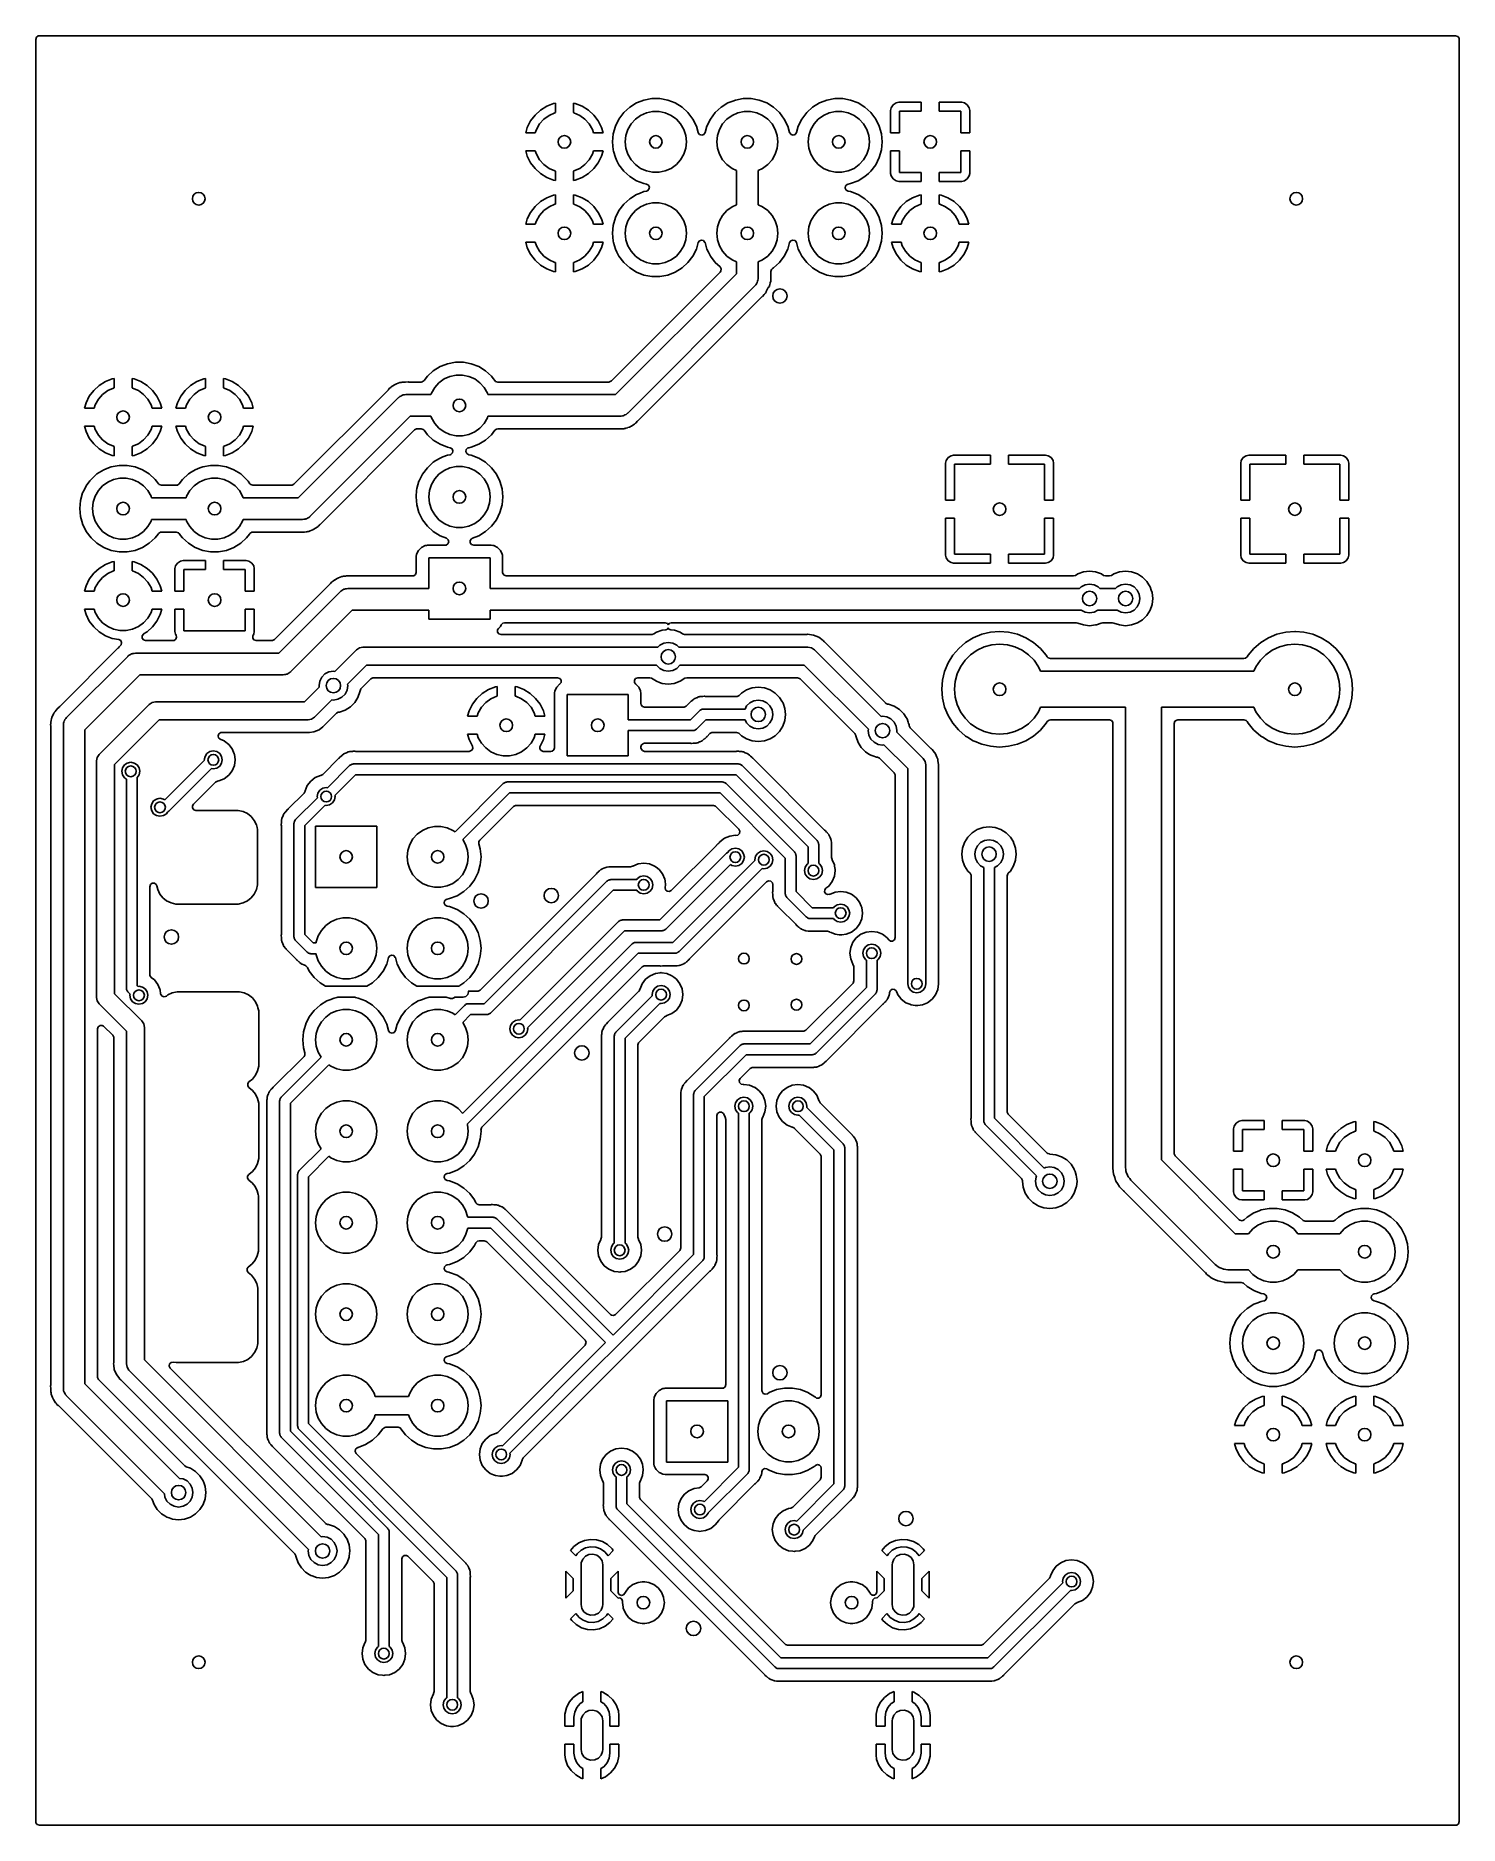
# Model space of a CAD drawing. Extents: x 0.22 to 1.78, y 0.22 to 2.18.
import ezdxf

# ---------------------------------------------------------------- set-up
doc = ezdxf.new("R2010")
doc.units = 0
doc.header["$MEASUREMENT"] = 0
doc.layers.add('BLACK', color=7, linetype='CONTINUOUS')

msp = doc.modelspace()

# ---------------------------------------------------------------- linework, layer by layer
at = {"layer": 'BLACK', "linetype": 'CONTINUOUS'}
for p, q in [((0.221831, 2.17427), (0.222575, 2.17656)), ((0.221831, 2.05236), (0.221831, 2.17427)), ((0.222575, 2.17656), (0.224524, 2.17798)), ((0.224524, 2.17798), (0.225728, 2.17817)), ((0.225728, 2.17817), (0.997806, 2.17817)), ((0.997806, 2.17817), (0.998873, 2.17802)), ((0.998873, 2.17802), (0.998889, 2.17802)), ((0.998889, 2.17802), (1.00046, 2.17816)), ((1.00046, 2.17816), (1.00064, 2.17817)), ((1.00064, 2.17817), (1.77427, 2.17817)), ((1.77427, 2.17817), (1.77656, 2.17742)), ((1.77656, 2.17742), (1.77798, 2.17548)), ((1.77798, 2.17548), (1.77817, 2.17427)), ((1.77817, 2.17427), (1.77817, 0.225728)), ((0.773593, 2.09691), (0.767662, 2.09151)), ((0.780417, 2.10114), (0.773593, 2.09691)), ((0.787901, 2.10404), (0.780417, 2.10114)), ((0.780417, 2.10114), (0.780417, 2.10114)), ((0.783071, 2.09119), (0.789462, 2.09403)), ((0.789961, 2.10442), (0.787901, 2.10404)), ((0.787901, 2.10404), (0.787901, 2.10404)), ((0.789462, 2.09403), (0.789961, 2.09414)), ((0.789961, 2.09414), (0.789961, 2.10442)), ((0.811705, 2.10404), (0.809646, 2.10442)), ((0.809646, 2.10442), (0.809646, 2.09414)), ((0.809646, 2.09414), (0.810144, 2.09403)), ((0.810144, 2.09403), (0.816535, 2.09119)), ((0.819189, 2.10114), (0.811705, 2.10404)), ((0.811705, 2.10404), (0.811705, 2.10404)), ((0.81919, 2.10114), (0.819189, 2.10114)), ((0.826013, 2.09691), (0.81919, 2.10114)), ((0.831945, 2.09151), (0.826013, 2.09691)), ((0.864725, 2.09418), (0.859447, 2.08719)), ((0.871198, 2.10008), (0.864725, 2.09418)), ((0.878646, 2.10469), (0.871198, 2.10008)), ((0.871198, 2.10008), (0.871198, 2.10008)), ((0.883811, 2.1067), (0.878646, 2.10469)), ((0.883071, 2.09119), (0.889462, 2.09403)), ((0.886813, 2.10786), (0.883811, 2.1067)), ((0.895424, 2.10947), (0.886813, 2.10786)), ((0.889462, 2.09403), (0.896305, 2.09549)), ((0.904183, 2.10947), (0.895424, 2.10947)), ((0.896305, 2.09549), (0.903301, 2.09549)), ((0.903301, 2.09549), (0.910144, 2.09403)), ((0.912793, 2.10786), (0.904183, 2.10947)), ((0.910144, 2.09403), (0.916535, 2.09119)), ((0.920961, 2.10469), (0.912793, 2.10786)), ((0.912793, 2.10786), (0.912793, 2.10786)), ((0.912793, 2.10786), (0.912793, 2.10786)), ((0.928408, 2.10008), (0.920961, 2.10469)), ((0.934881, 2.09418), (0.928408, 2.10008)), ((0.94016, 2.08719), (0.934881, 2.09418)), ((0.964725, 2.09418), (0.959447, 2.08719)), ((0.971198, 2.10008), (0.964725, 2.09418)), ((0.978646, 2.10469), (0.971198, 2.10008)), ((0.971198, 2.10008), (0.971198, 2.10008)), ((0.983811, 2.1067), (0.978646, 2.10469)), ((0.983071, 2.09119), (0.989462, 2.09403)), ((0.986813, 2.10786), (0.983811, 2.1067)), ((0.995424, 2.10947), (0.986813, 2.10786)), ((0.989462, 2.09403), (0.996305, 2.09549)), ((1.00418, 2.10947), (0.995424, 2.10947)), ((0.996305, 2.09549), (1.0033, 2.09549)), ((1.0033, 2.09549), (1.01014, 2.09403)), ((1.01279, 2.10786), (1.00418, 2.10947)), ((1.01014, 2.09403), (1.01654, 2.09119)), ((1.02096, 2.10469), (1.01279, 2.10786)), ((1.01279, 2.10786), (1.01279, 2.10786)), ((1.01279, 2.10786), (1.01279, 2.10786)), ((1.02841, 2.10008), (1.02096, 2.10469)), ((1.03488, 2.09418), (1.02841, 2.10008)), ((1.04016, 2.08719), (1.03488, 2.09418)), ((1.06473, 2.09418), (1.05945, 2.08719)), ((1.0712, 2.10008), (1.06473, 2.09418)), ((1.07865, 2.10469), (1.0712, 2.10008)), ((1.0712, 2.10008), (1.0712, 2.10008)), ((1.08381, 2.1067), (1.07865, 2.10469)), ((1.08307, 2.09119), (1.08946, 2.09403)), ((1.08681, 2.10786), (1.08381, 2.1067)), ((1.09542, 2.10947), (1.08681, 2.10786)), ((1.08946, 2.09403), (1.09631, 2.09549)), ((1.10418, 2.10947), (1.09542, 2.10947)), ((1.09631, 2.09549), (1.1033, 2.09549)), ((1.1033, 2.09549), (1.11014, 2.09403)), ((1.11279, 2.10786), (1.10418, 2.10947)), ((1.11014, 2.09403), (1.11654, 2.09119)), ((1.12096, 2.10469), (1.11279, 2.10786)), ((1.11279, 2.10786), (1.11279, 2.10786)), ((1.11279, 2.10786), (1.11279, 2.10786)), ((1.12841, 2.10008), (1.12096, 2.10469)), ((1.13488, 2.09418), (1.12841, 2.10008)), ((1.14016, 2.08719), (1.13488, 2.09418)), ((1.15707, 2.09951), (1.1565, 2.09664)), ((1.1565, 2.09664), (1.1565, 2.07205)), ((1.15924, 2.10277), (1.15707, 2.09951)), ((1.15707, 2.09951), (1.15707, 2.09951)), ((1.1625, 2.10494), (1.15924, 2.10277)), ((1.15924, 2.10277), (1.15924, 2.10277)), ((1.16537, 2.10551), (1.1625, 2.10494)), ((1.1625, 2.10494), (1.1625, 2.10494)), ((1.18996, 2.10551), (1.16537, 2.10551)), ((1.16634, 2.07205), (1.16634, 2.09567)), ((1.16634, 2.09567), (1.18996, 2.09567)), ((1.18996, 2.09567), (1.18996, 2.10551)), ((1.18996, 2.10551), (1.18996, 2.10551)), ((1.20965, 2.10551), (1.20965, 2.09567)), ((1.23424, 2.10551), (1.20965, 2.10551)), ((1.20965, 2.10551), (1.20965, 2.10551)), ((1.20965, 2.09567), (1.23327, 2.09567)), ((1.23327, 2.09567), (1.23327, 2.07205)), ((1.23711, 2.10494), (1.23424, 2.10551)), ((1.24036, 2.10277), (1.23711, 2.10494)), ((1.23711, 2.10494), (1.23711, 2.10494)), ((1.24254, 2.09951), (1.24036, 2.10277)), ((1.24036, 2.10277), (1.24036, 2.10277)), ((1.24311, 2.09664), (1.24254, 2.09951)), ((1.24254, 2.09951), (1.24254, 2.09951)), ((1.24311, 2.07205), (1.24311, 2.09664)), ((1.24311, 2.09664), (1.24311, 2.09664)), ((0.759248, 2.07792), (0.757578, 2.07205)), ((0.762825, 2.0851), (0.759248, 2.07792)), ((0.767662, 2.09151), (0.762825, 2.0851)), ((0.762825, 2.0851), (0.762825, 2.0851)), ((0.768007, 2.07205), (0.769232, 2.07582)), ((0.769232, 2.07582), (0.77273, 2.08187)), ((0.77273, 2.08187), (0.777411, 2.08707)), ((0.777411, 2.08707), (0.783071, 2.09119)), ((0.816535, 2.09119), (0.822195, 2.08707)), ((0.822195, 2.08707), (0.826877, 2.08187)), ((0.826877, 2.08187), (0.830375, 2.07582)), ((0.830375, 2.07582), (0.831599, 2.07205)), ((0.836781, 2.0851), (0.831945, 2.09151)), ((0.840359, 2.07792), (0.836781, 2.0851)), ((0.836781, 2.0851), (0.836781, 2.0851)), ((0.842029, 2.07205), (0.840359, 2.07792)), ((0.855542, 2.07935), (0.853145, 2.07093)), ((0.859446, 2.08719), (0.855542, 2.07935)), ((0.855542, 2.07935), (0.855542, 2.07935)), ((0.859447, 2.08719), (0.859446, 2.08719)), ((0.86707, 2.06916), (0.869232, 2.07582)), ((0.869232, 2.07582), (0.87273, 2.08187)), ((0.87273, 2.08187), (0.877411, 2.08707)), ((0.877411, 2.08707), (0.883071, 2.09119)), ((0.916535, 2.09119), (0.922195, 2.08707)), ((0.922195, 2.08707), (0.926877, 2.08187)), ((0.926877, 2.08187), (0.930375, 2.07582)), ((0.930375, 2.07582), (0.932536, 2.06916)), ((0.944064, 2.07935), (0.94016, 2.08719)), ((0.946054, 2.07236), (0.944064, 2.07935)), ((0.955542, 2.07935), (0.953552, 2.07236)), ((0.959446, 2.08719), (0.955542, 2.07935)), ((0.955542, 2.07935), (0.955542, 2.07935)), ((0.959447, 2.08719), (0.959446, 2.08719)), ((0.96707, 2.06916), (0.969232, 2.07582)), ((0.969232, 2.07582), (0.97273, 2.08187)), ((0.97273, 2.08187), (0.977411, 2.08707)), ((0.977411, 2.08707), (0.983071, 2.09119)), ((1.01654, 2.09119), (1.0222, 2.08707)), ((1.0222, 2.08707), (1.02688, 2.08187)), ((1.02688, 2.08187), (1.03037, 2.07582)), ((1.03037, 2.07582), (1.03254, 2.06916)), ((1.04406, 2.07935), (1.04016, 2.08719)), ((1.04605, 2.07236), (1.04406, 2.07935)), ((1.05554, 2.07935), (1.05355, 2.07236)), ((1.05945, 2.08719), (1.05554, 2.07935)), ((1.05554, 2.07935), (1.05554, 2.07935)), ((1.05945, 2.08719), (1.05945, 2.08719)), ((1.06707, 2.06916), (1.06923, 2.07582)), ((1.06923, 2.07582), (1.07273, 2.08187)), ((1.07273, 2.08187), (1.07741, 2.08707)), ((1.07741, 2.08707), (1.08307, 2.09119)), ((1.11654, 2.09119), (1.1222, 2.08707)), ((1.1222, 2.08707), (1.12688, 2.08187)), ((1.12688, 2.08187), (1.13037, 2.07582)), ((1.13037, 2.07582), (1.13254, 2.06916)), ((1.14406, 2.07935), (1.14016, 2.08719)), ((1.14646, 2.07093), (1.14406, 2.07935)), ((0.757578, 2.07205), (0.768007, 2.07205)), ((0.831599, 2.07205), (0.842029, 2.07205)), ((0.853145, 2.07093), (0.852337, 2.0622)), ((0.852337, 2.0622), (0.853145, 2.05348)), ((0.866339, 2.0622), (0.86707, 2.06916)), ((0.86707, 2.05525), (0.866339, 2.0622)), ((0.869232, 2.04859), (0.86707, 2.05525)), ((0.932536, 2.05525), (0.930375, 2.04859)), ((0.932536, 2.06916), (0.933268, 2.0622)), ((0.933268, 2.0622), (0.932536, 2.05525)), ((0.946143, 2.07208), (0.946054, 2.07236)), ((0.94763, 2.07019), (0.946143, 2.07208)), ((0.949947, 2.06953), (0.94763, 2.07019)), ((0.952209, 2.07036), (0.949947, 2.06953)), ((0.953552, 2.07236), (0.952209, 2.07036)), ((0.966339, 2.0622), (0.96707, 2.06916)), ((0.96707, 2.05525), (0.966339, 2.0622)), ((0.969232, 2.04859), (0.96707, 2.05525)), ((1.03254, 2.05525), (1.03037, 2.04859)), ((1.03254, 2.06916), (1.03327, 2.0622)), ((1.03327, 2.0622), (1.03254, 2.05525)), ((1.04614, 2.07208), (1.04605, 2.07236)), ((1.04763, 2.07019), (1.04614, 2.07208)), ((1.04995, 2.06953), (1.04763, 2.07019)), ((1.05221, 2.07036), (1.04995, 2.06953)), ((1.05355, 2.07236), (1.05221, 2.07036)), ((1.06634, 2.0622), (1.06707, 2.06916)), ((1.06707, 2.05525), (1.06634, 2.0622)), ((1.06923, 2.04859), (1.06707, 2.05525)), ((1.13254, 2.05525), (1.13037, 2.04859)), ((1.13254, 2.06916), (1.13327, 2.0622)), ((1.13327, 2.0622), (1.13254, 2.05525)), ((1.14727, 2.0622), (1.14646, 2.07093)), ((1.14646, 2.05348), (1.14727, 2.0622)), ((1.1565, 2.07205), (1.1565, 2.07205)), ((1.1565, 2.07205), (1.16634, 2.07205)), ((1.23327, 2.07205), (1.24311, 2.07205)), ((1.24311, 2.07205), (1.24311, 2.07205)), ((0.221831, 1.95236), (0.221831, 2.05236)), ((0.757578, 2.05236), (0.759248, 2.04649)), ((0.768007, 2.05236), (0.757578, 2.05236)), ((0.759248, 2.04649), (0.762825, 2.03931)), ((0.762825, 2.03931), (0.762825, 2.03931)), ((0.762825, 2.03931), (0.767662, 2.0329)), ((0.769232, 2.04859), (0.768007, 2.05236)), ((0.77273, 2.04253), (0.769232, 2.04859)), ((0.777411, 2.03734), (0.77273, 2.04253)), ((0.783071, 2.03322), (0.777411, 2.03734)), ((0.822195, 2.03734), (0.816535, 2.03322)), ((0.826877, 2.04253), (0.822195, 2.03734)), ((0.830375, 2.04859), (0.826877, 2.04253)), ((0.831599, 2.05236), (0.830375, 2.04859)), ((0.842029, 2.05236), (0.831599, 2.05236)), ((0.831945, 2.0329), (0.836781, 2.03931)), ((0.836781, 2.03931), (0.840359, 2.04649)), ((0.836781, 2.03931), (0.836781, 2.03931)), ((0.840359, 2.04649), (0.842029, 2.05236)), ((0.853145, 2.05348), (0.853552, 2.05205)), ((0.853552, 2.05205), (0.855542, 2.04506)), ((0.855542, 2.04506), (0.857301, 2.04153)), ((0.857301, 2.04153), (0.859447, 2.03722)), ((0.859447, 2.03722), (0.864725, 2.03023)), ((0.87273, 2.04253), (0.869232, 2.04859)), ((0.877411, 2.03734), (0.87273, 2.04253)), ((0.883071, 2.03322), (0.877411, 2.03734)), ((0.922195, 2.03734), (0.916535, 2.03322)), ((0.926877, 2.04253), (0.922195, 2.03734)), ((0.930375, 2.04859), (0.926877, 2.04253)), ((0.97273, 2.04253), (0.969232, 2.04859)), ((0.977411, 2.03734), (0.97273, 2.04253)), ((0.983071, 2.03322), (0.977411, 2.03734)), ((1.0222, 2.03734), (1.01654, 2.03322)), ((1.02688, 2.04253), (1.0222, 2.03734)), ((1.03037, 2.04859), (1.02688, 2.04253)), ((1.07273, 2.04253), (1.06923, 2.04859)), ((1.07741, 2.03734), (1.07273, 2.04253)), ((1.08307, 2.03322), (1.07741, 2.03734)), ((1.1222, 2.03734), (1.11654, 2.03322)), ((1.12688, 2.04253), (1.1222, 2.03734)), ((1.13037, 2.04859), (1.12688, 2.04253)), ((1.13488, 2.03023), (1.14016, 2.03722)), ((1.14016, 2.03722), (1.14406, 2.04506)), ((1.14406, 2.04506), (1.14646, 2.05348)), ((1.16634, 2.05236), (1.1565, 2.05236)), ((1.1565, 2.05236), (1.1565, 2.05236)), ((1.1565, 2.05236), (1.1565, 2.02777)), ((1.16634, 2.02874), (1.16634, 2.05236)), ((1.24311, 2.05236), (1.23327, 2.05236)), ((1.23327, 2.05236), (1.23327, 2.02874)), ((1.24311, 2.02777), (1.24311, 2.05236)), ((1.24311, 2.05236), (1.24311, 2.05236)), ((0.767662, 2.0329), (0.773593, 2.0275)), ((0.773593, 2.0275), (0.780417, 2.02327)), ((0.780417, 2.02327), (0.780417, 2.02327)), ((0.780417, 2.02327), (0.787901, 2.02037)), ((0.789462, 2.03038), (0.783071, 2.03322)), ((0.787901, 2.02037), (0.789961, 2.01999)), ((0.789961, 2.03027), (0.789462, 2.03038)), ((0.789961, 2.01999), (0.789961, 2.03027)), ((0.789961, 2.01999), (0.789961, 2.01999)), ((0.810144, 2.03038), (0.809646, 2.03027)), ((0.809646, 2.03027), (0.809646, 2.01999)), ((0.809646, 2.01999), (0.811705, 2.02037)), ((0.816535, 2.03322), (0.810144, 2.03038)), ((0.811705, 2.02037), (0.819189, 2.02327)), ((0.819189, 2.02327), (0.81919, 2.02327)), ((0.81919, 2.02327), (0.826013, 2.0275)), ((0.826013, 2.0275), (0.831945, 2.0329)), ((0.864725, 2.03023), (0.871198, 2.02433)), ((0.871198, 2.02433), (0.878646, 2.01971)), ((0.878646, 2.01971), (0.886813, 2.01655)), ((0.889462, 2.03038), (0.883071, 2.03322)), ((0.886813, 2.01655), (0.889566, 2.01604)), ((0.896305, 2.02892), (0.889462, 2.03038)), ((0.889566, 2.01604), (0.891681, 2.01488)), ((0.903301, 2.02892), (0.896305, 2.02892)), ((0.910144, 2.03038), (0.903301, 2.02892)), ((0.916535, 2.03322), (0.910144, 2.03038)), ((0.987992, 2.03103), (0.983071, 2.03322)), ((0.987992, 1.99338), (0.987992, 2.03103)), ((1.01654, 2.03322), (1.01161, 2.03103)), ((1.01161, 2.03103), (1.01161, 1.99338)), ((1.08946, 2.03038), (1.08307, 2.03322)), ((1.09631, 2.02892), (1.08946, 2.03038)), ((1.1033, 2.02892), (1.09631, 2.02892)), ((1.11014, 2.03038), (1.1033, 2.02892)), ((1.10733, 2.01407), (1.10908, 2.01573)), ((1.10908, 2.01573), (1.11004, 2.01604)), ((1.11004, 2.01604), (1.11279, 2.01655)), ((1.11654, 2.03322), (1.11014, 2.03038)), ((1.11279, 2.01655), (1.12096, 2.01971)), ((1.12096, 2.01971), (1.12841, 2.02433)), ((1.12841, 2.02433), (1.13219, 2.02777)), ((1.13219, 2.02777), (1.13488, 2.03023)), ((1.1565, 2.02777), (1.15707, 2.0249)), ((1.15707, 2.0249), (1.15707, 2.0249)), ((1.15707, 2.0249), (1.15924, 2.02164)), ((1.15924, 2.02164), (1.15924, 2.02164)), ((1.15924, 2.02164), (1.1625, 2.01947)), ((1.1625, 2.01947), (1.1625, 2.01947)), ((1.1625, 2.01947), (1.16537, 2.0189)), ((1.16537, 2.0189), (1.16537, 2.0189)), ((1.16537, 2.0189), (1.18996, 2.0189)), ((1.18996, 2.02874), (1.16634, 2.02874)), ((1.18996, 2.0189), (1.18996, 2.02874)), ((1.18996, 2.0189), (1.18996, 2.0189)), ((1.23327, 2.02874), (1.20965, 2.02874)), ((1.20965, 2.02874), (1.20965, 2.0189)), ((1.20965, 2.0189), (1.20965, 2.0189)), ((1.20965, 2.0189), (1.23424, 2.0189)), ((1.23424, 2.0189), (1.23711, 2.01947)), ((1.23424, 2.0189), (1.23424, 2.0189)), ((1.23711, 2.01947), (1.24036, 2.02164)), ((1.23711, 2.01947), (1.23711, 2.01947)), ((1.24036, 2.02164), (1.24254, 2.0249)), ((1.24036, 2.02164), (1.24036, 2.02164)), ((1.24254, 2.0249), (1.24311, 2.02777)), ((1.24254, 2.0249), (1.24254, 2.0249)), ((1.24311, 2.02777), (1.24311, 2.02777)), ((0.773593, 1.99691), (0.767662, 1.99151)), ((0.780417, 2.00114), (0.773593, 1.99691)), ((0.787901, 2.00404), (0.780417, 2.00114)), ((0.780417, 2.00114), (0.780417, 2.00114)), ((0.789961, 2.00442), (0.787901, 2.00404)), ((0.787901, 2.00404), (0.787901, 2.00404)), ((0.789961, 1.99414), (0.789961, 2.00442)), ((0.811705, 2.00404), (0.809646, 2.00442)), ((0.809646, 2.00442), (0.809646, 1.99414)), ((0.819189, 2.00114), (0.811705, 2.00404)), ((0.811705, 2.00404), (0.811705, 2.00404)), ((0.81919, 2.00114), (0.819189, 2.00114)), ((0.826013, 1.99691), (0.81919, 2.00114)), ((0.831945, 1.99151), (0.826013, 1.99691)), ((0.871198, 2.00008), (0.864725, 1.99418)), ((0.872347, 2.00079), (0.871198, 2.00008)), ((0.878646, 2.00469), (0.872347, 2.00079)), ((0.88181, 2.00592), (0.878646, 2.00469)), ((0.886813, 2.00786), (0.88181, 2.00592)), ((0.889566, 2.00837), (0.886813, 2.00786)), ((0.889462, 1.99403), (0.896305, 1.99549)), ((0.890522, 2.00868), (0.889566, 2.00837)), ((0.892272, 2.01034), (0.890522, 2.00868)), ((0.891681, 2.01488), (0.892714, 2.01271)), ((0.892714, 2.01271), (0.892272, 2.01034)), ((0.896305, 1.99549), (0.903301, 1.99549)), ((0.903301, 1.99549), (0.910144, 1.99403)), ((1.08946, 1.99403), (1.09631, 1.99549)), ((1.09631, 1.99549), (1.1033, 1.99549)), ((1.1033, 1.99549), (1.11014, 1.99403)), ((1.10689, 2.0117), (1.10733, 2.01407)), ((1.10793, 2.00953), (1.10689, 2.0117)), ((1.11004, 2.00837), (1.10793, 2.00953)), ((1.11279, 2.00786), (1.11004, 2.00837)), ((1.12096, 2.00469), (1.11279, 2.00786)), ((1.11279, 2.00786), (1.11279, 2.00786)), ((1.11279, 2.00786), (1.11279, 2.00786)), ((1.12841, 2.00008), (1.12096, 2.00469)), ((1.13488, 1.99418), (1.12841, 2.00008)), ((1.17359, 1.99691), (1.16766, 1.99151)), ((1.18042, 2.00114), (1.17359, 1.99691)), ((1.1879, 2.00404), (1.18042, 2.00114)), ((1.18042, 2.00114), (1.18042, 2.00114)), ((1.18996, 2.00442), (1.1879, 2.00404)), ((1.1879, 2.00404), (1.1879, 2.00404)), ((1.18996, 1.99414), (1.18996, 2.00442)), ((1.21171, 2.00404), (1.20965, 2.00442)), ((1.20965, 2.00442), (1.20965, 1.99414)), ((1.21919, 2.00114), (1.21171, 2.00404)), ((1.21171, 2.00404), (1.21171, 2.00404)), ((1.22601, 1.99691), (1.21919, 2.00114)), ((1.21919, 2.00114), (1.21919, 2.00114)), ((1.23194, 1.99151), (1.22601, 1.99691)), ((0.759248, 1.97792), (0.757578, 1.97205)), ((0.762825, 1.9851), (0.759248, 1.97792)), ((0.767662, 1.99151), (0.762825, 1.9851)), ((0.762825, 1.9851), (0.762825, 1.9851)), ((0.769232, 1.97582), (0.77273, 1.98187)), ((0.77273, 1.98187), (0.777411, 1.98707)), ((0.777411, 1.98707), (0.783071, 1.99119)), ((0.783071, 1.99119), (0.789462, 1.99403)), ((0.789462, 1.99403), (0.789961, 1.99414)), ((0.809646, 1.99414), (0.810144, 1.99403)), ((0.810144, 1.99403), (0.816535, 1.99119)), ((0.816535, 1.99119), (0.822195, 1.98707)), ((0.822195, 1.98707), (0.826877, 1.98187)), ((0.826877, 1.98187), (0.830375, 1.97582)), ((0.836781, 1.9851), (0.831945, 1.99151)), ((0.840359, 1.97792), (0.836781, 1.9851)), ((0.836781, 1.9851), (0.836781, 1.9851)), ((0.842029, 1.97205), (0.840359, 1.97792)), ((0.855542, 1.97935), (0.853145, 1.97093)), ((0.859446, 1.98719), (0.855542, 1.97935)), ((0.855542, 1.97935), (0.855542, 1.97935)), ((0.859447, 1.98719), (0.859446, 1.98719)), ((0.864725, 1.99418), (0.859447, 1.98719)), ((0.869232, 1.97582), (0.87273, 1.98187)), ((0.87273, 1.98187), (0.877411, 1.98707)), ((0.877411, 1.98707), (0.883071, 1.99119)), ((0.883071, 1.99119), (0.889462, 1.99403)), ((0.910144, 1.99403), (0.916535, 1.99119)), ((0.916535, 1.99119), (0.922195, 1.98707)), ((0.922195, 1.98707), (0.926877, 1.98187)), ((0.926877, 1.98187), (0.930375, 1.97582)), ((0.969232, 1.97582), (0.97273, 1.98187)), ((0.97273, 1.98187), (0.977411, 1.98707)), ((0.977411, 1.98707), (0.983071, 1.99119)), ((0.983071, 1.99119), (0.987992, 1.99338)), ((1.01161, 1.99338), (1.01654, 1.99119)), ((1.01654, 1.99119), (1.0222, 1.98707)), ((1.0222, 1.98707), (1.02688, 1.98187)), ((1.02688, 1.98187), (1.03037, 1.97582)), ((1.06923, 1.97582), (1.07273, 1.98187)), ((1.07273, 1.98187), (1.07741, 1.98707)), ((1.07741, 1.98707), (1.08307, 1.99119)), ((1.08307, 1.99119), (1.08946, 1.99403)), ((1.11014, 1.99403), (1.11654, 1.99119)), ((1.11654, 1.99119), (1.1222, 1.98707)), ((1.1222, 1.98707), (1.12688, 1.98187)), ((1.12688, 1.98187), (1.13037, 1.97582)), ((1.14016, 1.98719), (1.13488, 1.99418)), ((1.14406, 1.97935), (1.14016, 1.98719)), ((1.14646, 1.97093), (1.14406, 1.97935)), ((1.15925, 1.97792), (1.15758, 1.97205)), ((1.16282, 1.9851), (1.15925, 1.97792)), ((1.16766, 1.99151), (1.16282, 1.9851)), ((1.16282, 1.9851), (1.16282, 1.9851)), ((1.16923, 1.97582), (1.17273, 1.98187)), ((1.17273, 1.98187), (1.17741, 1.98707)), ((1.17741, 1.98707), (1.18307, 1.99119)), ((1.18307, 1.99119), (1.18946, 1.99403)), ((1.18946, 1.99403), (1.18996, 1.99414)), ((1.20965, 1.99414), (1.21014, 1.99403)), ((1.21014, 1.99403), (1.21654, 1.99119)), ((1.21654, 1.99119), (1.2222, 1.98707)), ((1.2222, 1.98707), (1.22688, 1.98187)), ((1.22688, 1.98187), (1.23037, 1.97582)), ((1.23678, 1.9851), (1.23194, 1.99151)), ((1.24036, 1.97792), (1.23678, 1.9851)), ((1.23678, 1.9851), (1.23678, 1.9851)), ((1.24203, 1.97205), (1.24036, 1.97792)), ((0.757578, 1.97205), (0.768007, 1.97205)), ((0.768007, 1.97205), (0.769232, 1.97582)), ((0.830375, 1.97582), (0.831599, 1.97205)), ((0.831599, 1.97205), (0.842029, 1.97205)), ((0.853145, 1.97093), (0.852337, 1.9622)), ((0.852337, 1.9622), (0.853145, 1.95348)), ((0.866339, 1.9622), (0.86707, 1.96916)), ((0.86707, 1.95525), (0.866339, 1.9622)), ((0.86707, 1.96916), (0.869232, 1.97582)), ((0.930375, 1.97582), (0.932536, 1.96916)), ((0.932536, 1.96916), (0.933268, 1.9622)), ((0.933268, 1.9622), (0.932536, 1.95525)), ((0.966339, 1.9622), (0.96707, 1.96916)), ((0.96707, 1.95525), (0.966339, 1.9622)), ((0.96707, 1.96916), (0.969232, 1.97582)), ((1.03037, 1.97582), (1.03254, 1.96916)), ((1.03254, 1.96916), (1.03327, 1.9622)), ((1.03327, 1.9622), (1.03254, 1.95525)), ((1.06634, 1.9622), (1.06707, 1.96916)), ((1.06707, 1.95525), (1.06634, 1.9622)), ((1.06707, 1.96916), (1.06923, 1.97582)), ((1.13037, 1.97582), (1.13254, 1.96916)), ((1.13254, 1.96916), (1.13327, 1.9622)), ((1.13327, 1.9622), (1.13254, 1.95525)), ((1.14727, 1.9622), (1.14646, 1.97093)), ((1.14646, 1.95348), (1.14727, 1.9622)), ((1.15758, 1.97205), (1.16801, 1.97205)), ((1.16801, 1.97205), (1.16923, 1.97582)), ((1.23037, 1.97582), (1.2316, 1.97205)), ((1.2316, 1.97205), (1.24203, 1.97205)), ((0.221831, 1.75138), (0.221831, 1.95236)), ((0.757578, 1.95236), (0.759248, 1.94649)), ((0.768007, 1.95236), (0.757578, 1.95236)), ((0.759248, 1.94649), (0.762825, 1.93931)), ((0.762825, 1.93931), (0.762825, 1.93931)), ((0.762825, 1.93931), (0.767662, 1.9329)), ((0.769232, 1.94859), (0.768007, 1.95236)), ((0.77273, 1.94253), (0.769232, 1.94859)), ((0.777411, 1.93734), (0.77273, 1.94253)), ((0.783071, 1.93322), (0.777411, 1.93734)), ((0.822195, 1.93734), (0.816535, 1.93322)), ((0.826877, 1.94253), (0.822195, 1.93734)), ((0.830375, 1.94859), (0.826877, 1.94253)), ((0.831599, 1.95236), (0.830375, 1.94859)), ((0.842029, 1.95236), (0.831599, 1.95236)), ((0.831945, 1.9329), (0.836781, 1.93931)), ((0.836781, 1.93931), (0.840359, 1.94649)), ((0.836781, 1.93931), (0.836781, 1.93931)), ((0.840359, 1.94649), (0.842029, 1.95236)), ((0.853145, 1.95348), (0.853552, 1.95205)), ((0.853552, 1.95205), (0.855542, 1.94506)), ((0.855542, 1.94506), (0.857301, 1.94153)), ((0.857301, 1.94153), (0.859447, 1.93722)), ((0.859447, 1.93722), (0.864725, 1.93023)), ((0.869232, 1.94859), (0.86707, 1.95525)), ((0.87273, 1.94253), (0.869232, 1.94859)), ((0.877411, 1.93734), (0.87273, 1.94253)), ((0.883071, 1.93322), (0.877411, 1.93734)), ((0.922195, 1.93734), (0.916535, 1.93322)), ((0.926877, 1.94253), (0.922195, 1.93734)), ((0.930375, 1.94859), (0.926877, 1.94253)), ((0.932536, 1.95525), (0.930375, 1.94859)), ((0.934881, 1.93023), (0.94016, 1.93722)), ((0.94016, 1.93722), (0.944064, 1.94506)), ((0.944064, 1.94506), (0.946054, 1.95205)), ((0.946054, 1.95205), (0.947397, 1.95405)), ((0.947397, 1.95405), (0.949659, 1.95488)), ((0.949659, 1.95488), (0.951976, 1.95422)), ((0.951976, 1.95422), (0.953463, 1.95233)), ((0.953463, 1.95233), (0.953552, 1.95205)), ((0.953552, 1.95205), (0.954369, 1.94918)), ((0.954369, 1.94918), (0.955542, 1.94506)), ((0.955542, 1.94506), (0.957301, 1.94153)), ((0.957301, 1.94153), (0.959447, 1.93722)), ((0.959447, 1.93722), (0.964725, 1.93023)), ((0.969232, 1.94859), (0.96707, 1.95525)), ((0.97273, 1.94253), (0.969232, 1.94859)), ((0.977411, 1.93734), (0.97273, 1.94253)), ((0.983071, 1.93322), (0.977411, 1.93734)), ((1.0222, 1.93734), (1.01654, 1.93322)), ((1.02688, 1.94253), (1.0222, 1.93734)), ((1.03037, 1.94859), (1.02688, 1.94253)), ((1.03254, 1.95525), (1.03037, 1.94859)), ((1.03488, 1.93023), (1.04016, 1.93722)), ((1.04016, 1.93722), (1.04406, 1.94506)), ((1.04406, 1.94506), (1.04605, 1.95205)), ((1.04605, 1.95205), (1.0474, 1.95405)), ((1.0474, 1.95405), (1.04966, 1.95488)), ((1.04966, 1.95488), (1.05198, 1.95422)), ((1.05198, 1.95422), (1.05346, 1.95233)), ((1.05346, 1.95233), (1.05355, 1.95205)), ((1.05355, 1.95205), (1.05554, 1.94506)), ((1.05554, 1.94506), (1.0573, 1.94153)), ((1.0573, 1.94153), (1.05945, 1.93722)), ((1.05945, 1.93722), (1.06473, 1.93023)), ((1.06923, 1.94859), (1.06707, 1.95525)), ((1.07273, 1.94253), (1.06923, 1.94859)), ((1.07741, 1.93734), (1.07273, 1.94253)), ((1.08307, 1.93322), (1.07741, 1.93734)), ((1.1222, 1.93734), (1.11654, 1.93322)), ((1.12688, 1.94253), (1.1222, 1.93734)), ((1.13037, 1.94859), (1.12688, 1.94253)), ((1.13254, 1.95525), (1.13037, 1.94859)), ((1.13488, 1.93023), (1.14016, 1.93722)), ((1.14016, 1.93722), (1.14406, 1.94506)), ((1.14406, 1.94506), (1.14614, 1.95236)), ((1.14614, 1.95236), (1.14646, 1.95348)), ((1.16801, 1.95236), (1.15758, 1.95236)), ((1.15758, 1.95236), (1.15925, 1.94649)), ((1.15925, 1.94649), (1.16282, 1.93931)), ((1.16282, 1.93931), (1.16282, 1.93931)), ((1.16282, 1.93931), (1.16766, 1.9329)), ((1.16923, 1.94859), (1.16801, 1.95236)), ((1.17273, 1.94253), (1.16923, 1.94859)), ((1.17741, 1.93734), (1.17273, 1.94253)), ((1.18307, 1.93322), (1.17741, 1.93734)), ((1.2222, 1.93734), (1.21654, 1.93322)), ((1.22688, 1.94253), (1.2222, 1.93734)), ((1.23037, 1.94859), (1.22688, 1.94253)), ((1.2316, 1.95236), (1.23037, 1.94859)), ((1.24203, 1.95236), (1.2316, 1.95236)), ((1.23194, 1.9329), (1.23678, 1.93931)), ((1.23678, 1.93931), (1.24036, 1.94649)), ((1.23678, 1.93931), (1.23678, 1.93931)), ((1.24036, 1.94649), (1.24203, 1.95236)), ((0.767662, 1.9329), (0.773593, 1.9275)), ((0.773593, 1.9275), (0.780417, 1.92327)), ((0.780417, 1.92327), (0.780417, 1.92327)), ((0.780417, 1.92327), (0.787901, 1.92037)), ((0.789462, 1.93038), (0.783071, 1.93322)), ((0.787901, 1.92037), (0.789961, 1.91999)), ((0.789961, 1.93027), (0.789462, 1.93038)), ((0.789961, 1.91999), (0.789961, 1.93027)), ((0.789961, 1.91999), (0.789961, 1.91999)), ((0.810144, 1.93038), (0.809646, 1.93027)), ((0.809646, 1.93027), (0.809646, 1.91999)), ((0.809646, 1.91999), (0.811705, 1.92037)), ((0.816535, 1.93322), (0.810144, 1.93038)), ((0.811705, 1.92037), (0.819189, 1.92327)), ((0.819189, 1.92327), (0.81919, 1.92327)), ((0.81919, 1.92327), (0.826013, 1.9275)), ((0.826013, 1.9275), (0.831945, 1.9329)), ((0.970155, 1.91976), (0.851163, 1.80077)), ((0.855738, 1.78583), (0.987992, 1.91808)), ((0.864725, 1.93023), (0.871198, 1.92433)), ((0.871198, 1.92433), (0.878646, 1.91971)), ((0.878646, 1.91971), (0.886813, 1.91655)), ((0.889462, 1.93038), (0.883071, 1.93322)), ((0.896305, 1.92892), (0.889462, 1.93038)), ((0.903301, 1.92892), (0.896305, 1.92892)), ((0.910144, 1.93038), (0.903301, 1.92892)), ((0.916535, 1.93322), (0.910144, 1.93038)), ((0.912793, 1.91655), (0.920961, 1.91971)), ((0.920961, 1.91971), (0.928408, 1.92433)), ((0.928408, 1.92433), (0.934881, 1.93023)), ((0.964725, 1.93023), (0.970025, 1.9254)), ((0.970025, 1.9254), (0.971216, 1.9233)), ((0.97095, 1.92091), (0.970155, 1.91976)), ((0.971216, 1.9233), (0.97095, 1.92091)), ((0.987992, 1.93103), (0.983071, 1.93322)), ((0.987992, 1.91808), (0.987992, 1.93103)), ((1.01654, 1.93322), (1.01161, 1.93103)), ((1.01161, 1.93103), (1.01161, 1.91319)), ((1.02541, 1.9203), (1.02616, 1.92259)), ((1.02541, 1.91449), (1.02541, 1.9203)), ((1.02616, 1.92259), (1.02726, 1.92361)), ((1.02726, 1.92361), (1.02841, 1.92433)), ((1.02841, 1.92433), (1.03488, 1.93023)), ((1.06473, 1.93023), (1.0712, 1.92433)), ((1.0712, 1.92433), (1.07865, 1.91971)), ((1.07865, 1.91971), (1.08681, 1.91655)), ((1.08946, 1.93038), (1.08307, 1.93322)), ((1.09631, 1.92892), (1.08946, 1.93038)), ((1.1033, 1.92892), (1.09631, 1.92892)), ((1.11014, 1.93038), (1.1033, 1.92892)), ((1.11654, 1.93322), (1.11014, 1.93038)), ((1.11279, 1.91655), (1.12096, 1.91971)), ((1.12096, 1.91971), (1.12841, 1.92433)), ((1.12841, 1.92433), (1.13488, 1.93023)), ((1.16766, 1.9329), (1.17359, 1.9275)), ((1.17359, 1.9275), (1.18042, 1.92327)), ((1.18042, 1.92327), (1.18042, 1.92327)), ((1.18042, 1.92327), (1.1879, 1.92037)), ((1.18946, 1.93038), (1.18307, 1.93322)), ((1.1879, 1.92037), (1.18996, 1.91999)), ((1.18996, 1.93027), (1.18946, 1.93038)), ((1.18996, 1.91999), (1.18996, 1.93027)), ((1.18996, 1.91999), (1.18996, 1.91999)), ((1.21014, 1.93038), (1.20965, 1.93027)), ((1.20965, 1.93027), (1.20965, 1.91999)), ((1.20965, 1.91999), (1.21171, 1.92037)), ((1.21654, 1.93322), (1.21014, 1.93038)), ((1.21171, 1.92037), (1.21919, 1.92327)), ((1.21919, 1.92327), (1.22601, 1.9275)), ((1.21919, 1.92327), (1.21919, 1.92327)), ((1.22601, 1.9275), (1.23194, 1.9329)), ((1.00815, 1.90484), (0.868982, 1.76566)), ((0.886813, 1.91655), (0.895424, 1.91494)), ((0.895424, 1.91494), (0.904183, 1.91494)), ((0.904183, 1.91494), (0.912793, 1.91655)), ((1.00893, 1.90596), (1.00815, 1.90484)), ((1.00985, 1.90697), (1.00893, 1.90596)), ((1.01014, 1.90774), (1.00985, 1.90697)), ((1.01061, 1.90842), (1.01014, 1.90774)), ((1.01092, 1.90975), (1.01061, 1.90842)), ((1.01141, 1.91102), (1.01092, 1.90975)), ((1.01154, 1.91238), (1.01141, 1.91102)), ((1.0116, 1.91264), (1.01154, 1.91238)), ((1.01161, 1.91319), (1.01158, 1.91281)), ((1.01158, 1.91281), (1.0116, 1.91264)), ((1.0203, 1.89761), (1.02046, 1.89857)), ((1.02046, 1.89857), (1.02269, 1.90296)), ((1.02269, 1.90296), (1.02394, 1.9042)), ((1.02394, 1.9042), (1.02403, 1.90457)), ((1.02403, 1.90457), (1.02423, 1.90515)), ((1.02423, 1.90515), (1.02459, 1.90599)), ((1.02459, 1.90599), (1.02489, 1.9079)), ((1.02489, 1.9079), (1.02493, 1.90808)), ((1.02493, 1.90808), (1.02541, 1.90995)), ((1.02542, 1.91431), (1.02541, 1.91449)), ((1.02541, 1.91087), (1.02546, 1.91148)), ((1.02541, 1.90995), (1.02541, 1.91087)), ((1.02549, 1.91355), (1.02542, 1.91431)), ((1.02546, 1.91148), (1.0256, 1.91238)), ((1.02546, 1.91148), (1.02546, 1.91148)), ((1.0256, 1.91238), (1.02549, 1.91355)), ((1.08681, 1.91655), (1.09542, 1.91494)), ((1.09542, 1.91494), (1.10418, 1.91494)), ((1.10418, 1.91494), (1.11279, 1.91655)), ((0.944112, 1.82128), (1.01561, 1.89278)), ((1.01561, 1.89278), (1.01614, 1.8932)), ((1.01614, 1.8932), (1.01626, 1.8933)), ((1.01626, 1.8933), (1.0182, 1.89536)), ((1.01626, 1.8933), (1.01626, 1.8933)), ((1.0182, 1.89536), (1.01905, 1.89622)), ((1.01905, 1.89622), (1.01924, 1.89647)), ((1.01924, 1.89647), (1.01936, 1.89661)), ((1.01936, 1.89661), (1.0203, 1.89761)), ((0.67205, 1.81967), (0.669047, 1.81851)), ((0.68066, 1.82128), (0.67205, 1.81967)), ((0.689419, 1.82128), (0.68066, 1.82128)), ((0.698029, 1.81967), (0.689419, 1.82128)), ((0.706197, 1.81651), (0.698029, 1.81967)), ((0.698029, 1.81967), (0.698029, 1.81967)), ((0.698029, 1.81967), (0.698029, 1.81967)), ((0.879658, 1.75683), (0.944112, 1.82128)), ((0.297936, 1.80015), (0.291113, 1.79593)), ((0.30542, 1.80305), (0.297936, 1.80015)), ((0.297936, 1.80015), (0.297936, 1.80015)), ((0.305421, 1.80305), (0.30542, 1.80305)), ((0.30748, 1.80344), (0.305421, 1.80305)), ((0.30748, 1.79315), (0.30748, 1.80344)), ((0.329225, 1.80305), (0.327165, 1.80344)), ((0.327165, 1.80344), (0.327165, 1.79315)), ((0.336709, 1.80015), (0.329225, 1.80305)), ((0.329225, 1.80305), (0.329225, 1.80305)), ((0.343533, 1.79593), (0.336709, 1.80015)), ((0.336709, 1.80015), (0.336709, 1.80015)), ((0.397936, 1.80015), (0.391113, 1.79593)), ((0.40542, 1.80305), (0.397936, 1.80015)), ((0.397936, 1.80015), (0.397936, 1.80015)), ((0.405421, 1.80305), (0.40542, 1.80305)), ((0.40748, 1.80344), (0.405421, 1.80305)), ((0.40748, 1.79315), (0.40748, 1.80344)), ((0.429225, 1.80305), (0.427165, 1.80344)), ((0.427165, 1.80344), (0.427165, 1.79315)), ((0.436709, 1.80015), (0.429225, 1.80305)), ((0.429225, 1.80305), (0.429225, 1.80305)), ((0.443533, 1.79593), (0.436709, 1.80015)), ((0.436709, 1.80015), (0.436709, 1.80015)), ((0.646322, 1.80117), (0.644348, 1.7998)), ((0.649961, 1.80599), (0.646322, 1.80117)), ((0.656435, 1.81189), (0.649961, 1.80599)), ((0.663882, 1.81651), (0.656435, 1.81189)), ((0.662647, 1.79888), (0.668307, 1.803)), ((0.669047, 1.81851), (0.663882, 1.81651)), ((0.668307, 1.803), (0.674698, 1.80584)), ((0.674698, 1.80584), (0.681541, 1.8073)), ((0.681541, 1.8073), (0.688537, 1.8073)), ((0.688537, 1.8073), (0.69538, 1.80584)), ((0.69538, 1.80584), (0.701772, 1.803)), ((0.701772, 1.803), (0.707432, 1.79888)), ((0.713644, 1.81189), (0.706197, 1.81651)), ((0.720117, 1.80599), (0.713644, 1.81189)), ((0.722047, 1.80344), (0.720117, 1.80599)), ((0.723756, 1.80117), (0.722047, 1.80344)), ((0.724576, 1.80037), (0.723756, 1.80117)), ((0.726867, 1.79963), (0.724576, 1.80037)), ((0.851163, 1.80077), (0.849017, 1.79967)), ((0.280344, 1.78412), (0.276767, 1.77693)), ((0.280345, 1.78412), (0.280344, 1.78412)), ((0.285181, 1.79052), (0.280345, 1.78412)), ((0.291113, 1.79593), (0.285181, 1.79052)), ((0.286751, 1.77483), (0.290249, 1.78089)), ((0.290249, 1.78089), (0.294931, 1.78609)), ((0.294931, 1.78609), (0.300591, 1.7902)), ((0.300591, 1.7902), (0.306982, 1.79305)), ((0.306982, 1.79305), (0.30748, 1.79315)), ((0.327165, 1.79315), (0.327664, 1.79305)), ((0.327664, 1.79305), (0.334055, 1.7902)), ((0.334055, 1.7902), (0.339715, 1.78609)), ((0.339715, 1.78609), (0.344396, 1.78089)), ((0.349464, 1.79052), (0.343533, 1.79593)), ((0.344396, 1.78089), (0.347894, 1.77483)), ((0.354301, 1.78412), (0.349464, 1.79052)), ((0.357878, 1.77693), (0.354301, 1.78412)), ((0.354301, 1.78412), (0.354301, 1.78412)), ((0.380344, 1.78412), (0.376767, 1.77693)), ((0.380345, 1.78412), (0.380344, 1.78412)), ((0.385181, 1.79052), (0.380345, 1.78412)), ((0.391113, 1.79593), (0.385181, 1.79052)), ((0.386751, 1.77483), (0.390249, 1.78089)), ((0.390249, 1.78089), (0.394931, 1.78609)), ((0.394931, 1.78609), (0.400591, 1.7902)), ((0.400591, 1.7902), (0.406982, 1.79305)), ((0.406982, 1.79305), (0.40748, 1.79315)), ((0.427165, 1.79315), (0.427664, 1.79305)), ((0.427664, 1.79305), (0.434055, 1.7902)), ((0.434055, 1.7902), (0.439715, 1.78609)), ((0.439715, 1.78609), (0.444396, 1.78089)), ((0.449464, 1.79052), (0.443533, 1.79593)), ((0.444396, 1.78089), (0.447894, 1.77483)), ((0.454301, 1.78412), (0.449464, 1.79052)), ((0.457878, 1.77693), (0.454301, 1.78412)), ((0.454301, 1.78412), (0.454301, 1.78412)), ((0.60735, 1.79121), (0.504116, 1.68797)), ((0.50869, 1.67303), (0.618026, 1.78237)), ((0.607474, 1.79134), (0.60735, 1.79121)), ((0.608707, 1.79283), (0.607474, 1.79134)), ((0.609446, 1.79337), (0.608707, 1.79283)), ((0.608707, 1.79283), (0.608707, 1.79283)), ((0.609911, 1.79377), (0.609446, 1.79337)), ((0.610556, 1.79441), (0.609911, 1.79377)), ((0.612223, 1.7954), (0.610556, 1.79441)), ((0.610556, 1.79441), (0.610556, 1.79441)), ((0.612376, 1.7955), (0.612223, 1.7954)), ((0.613942, 1.79664), (0.612376, 1.7955)), ((0.614791, 1.79697), (0.613942, 1.79664)), ((0.613942, 1.79664), (0.613942, 1.79664)), ((0.613942, 1.79664), (0.613942, 1.79664)), ((0.61534, 1.79724), (0.614791, 1.79697)), ((0.616126, 1.79771), (0.61534, 1.79724)), ((0.617985, 1.79825), (0.616126, 1.79771)), ((0.616126, 1.79771), (0.616126, 1.79771)), ((0.618159, 1.79831), (0.617985, 1.79825)), ((0.618026, 1.78237), (0.618321, 1.78261)), ((0.619958, 1.79902), (0.618159, 1.79831)), ((0.618321, 1.78261), (0.618421, 1.78274)), ((0.618421, 1.78274), (0.618654, 1.78289)), ((0.618654, 1.78289), (0.619703, 1.78376)), ((0.619703, 1.78376), (0.620951, 1.78431)), ((0.620864, 1.79913), (0.619958, 1.79902)), ((0.619958, 1.79902), (0.619958, 1.79902)), ((0.621463, 1.79926), (0.620864, 1.79913)), ((0.620951, 1.78431), (0.622111, 1.78503)), ((0.62234, 1.79951), (0.621463, 1.79926)), ((0.622111, 1.78503), (0.622921, 1.78518)), ((0.622648, 1.79952), (0.62234, 1.79951)), ((0.62234, 1.79951), (0.62234, 1.79951)), ((0.62234, 1.79951), (0.62234, 1.79951)), ((0.624274, 1.79957), (0.622648, 1.79952)), ((0.622921, 1.78518), (0.623674, 1.78551)), ((0.623674, 1.78551), (0.625037, 1.78558)), ((0.624457, 1.79959), (0.624274, 1.79957)), ((0.624767, 1.79963), (0.624457, 1.79959)), ((0.625976, 1.79963), (0.624767, 1.79963)), ((0.625037, 1.78558), (0.626378, 1.78583)), ((0.626058, 1.79963), (0.625976, 1.79963)), ((0.628807, 1.79971), (0.626058, 1.79963)), ((0.626378, 1.78583), (0.653883, 1.78583)), ((0.628962, 1.7997), (0.628807, 1.79971)), ((0.629636, 1.79963), (0.628962, 1.7997)), ((0.643212, 1.79963), (0.629636, 1.79963)), ((0.644348, 1.7998), (0.643212, 1.79963)), ((0.653883, 1.78583), (0.654468, 1.78763)), ((0.654468, 1.78763), (0.657966, 1.79369)), ((0.657966, 1.79369), (0.662647, 1.79888)), ((0.707432, 1.79888), (0.712113, 1.79369)), ((0.712113, 1.79369), (0.715611, 1.78763)), ((0.715611, 1.78763), (0.716196, 1.78583)), ((0.716196, 1.78583), (0.855738, 1.78583)), ((0.848407, 1.79963), (0.726867, 1.79963)), ((0.849017, 1.79967), (0.848407, 1.79963)), ((0.276767, 1.77693), (0.275097, 1.77106)), ((0.275097, 1.77106), (0.285527, 1.77106)), ((0.285527, 1.77106), (0.286751, 1.77483)), ((0.347894, 1.77483), (0.349119, 1.77106)), ((0.349119, 1.77106), (0.359548, 1.77106)), ((0.359548, 1.77106), (0.357878, 1.77693)), ((0.376767, 1.77693), (0.375097, 1.77106)), ((0.375097, 1.77106), (0.385527, 1.77106)), ((0.385527, 1.77106), (0.386751, 1.77483)), ((0.447894, 1.77483), (0.449119, 1.77106)), ((0.449119, 1.77106), (0.459548, 1.77106)), ((0.459548, 1.77106), (0.457878, 1.77693)), ((0.63127, 1.7622), (0.521934, 1.65287)), ((0.653883, 1.7622), (0.63127, 1.7622)), ((0.654468, 1.7604), (0.653883, 1.7622)), ((0.716196, 1.7622), (0.715611, 1.7604)), ((0.86063, 1.7622), (0.716196, 1.7622)), ((0.861971, 1.76246), (0.86063, 1.7622)), ((0.863334, 1.76252), (0.861971, 1.76246)), ((0.864087, 1.76285), (0.863334, 1.76252)), ((0.864897, 1.763), (0.864087, 1.76285)), ((0.866057, 1.76372), (0.864897, 1.763)), ((0.867305, 1.76427), (0.866057, 1.76372)), ((0.868354, 1.76514), (0.867305, 1.76427)), ((0.868587, 1.76529), (0.868354, 1.76514)), ((0.868686, 1.76542), (0.868587, 1.76529)), ((0.868982, 1.76566), (0.868686, 1.76542)), ((0.221831, 1.42522), (0.221831, 1.75138)), ((0.285527, 1.75138), (0.275097, 1.75138)), ((0.275097, 1.75138), (0.276767, 1.74551)), ((0.276767, 1.74551), (0.280344, 1.73832)), ((0.286751, 1.74761), (0.285527, 1.75138)), ((0.290249, 1.74155), (0.286751, 1.74761)), ((0.294931, 1.73635), (0.290249, 1.74155)), ((0.344396, 1.74155), (0.339715, 1.73635)), ((0.347894, 1.74761), (0.344396, 1.74155)), ((0.349119, 1.75138), (0.347894, 1.74761)), ((0.359548, 1.75138), (0.349119, 1.75138)), ((0.354301, 1.73832), (0.357878, 1.74551)), ((0.357878, 1.74551), (0.359548, 1.75138)), ((0.385527, 1.75138), (0.375097, 1.75138)), ((0.375097, 1.75138), (0.376767, 1.74551)), ((0.376767, 1.74551), (0.380344, 1.73832)), ((0.386751, 1.74761), (0.385527, 1.75138)), ((0.390249, 1.74155), (0.386751, 1.74761)), ((0.394931, 1.73635), (0.390249, 1.74155)), ((0.444396, 1.74155), (0.439715, 1.73635)), ((0.447894, 1.74761), (0.444396, 1.74155)), ((0.449119, 1.75138), (0.447894, 1.74761)), ((0.459548, 1.75138), (0.449119, 1.75138)), ((0.454301, 1.73832), (0.457878, 1.74551)), ((0.457878, 1.74551), (0.459548, 1.75138)), ((0.532611, 1.64403), (0.635844, 1.74726)), ((0.635844, 1.74726), (0.637991, 1.74836)), ((0.637991, 1.74836), (0.638601, 1.74841)), ((0.638601, 1.74841), (0.643212, 1.74841)), ((0.643212, 1.74841), (0.645503, 1.74766)), ((0.645503, 1.74766), (0.646322, 1.74686)), ((0.646322, 1.74686), (0.649961, 1.74204)), ((0.649961, 1.74204), (0.656435, 1.73614)), ((0.657966, 1.75435), (0.654468, 1.7604)), ((0.662647, 1.74915), (0.657966, 1.75435)), ((0.668307, 1.74503), (0.662647, 1.74915)), ((0.674698, 1.74219), (0.668307, 1.74503)), ((0.681541, 1.74073), (0.674698, 1.74219)), ((0.69538, 1.74219), (0.688537, 1.74073)), ((0.701772, 1.74503), (0.69538, 1.74219)), ((0.707432, 1.74915), (0.701772, 1.74503)), ((0.712113, 1.75435), (0.707432, 1.74915)), ((0.715611, 1.7604), (0.712113, 1.75435)), ((0.713644, 1.73614), (0.720117, 1.74204)), ((0.720117, 1.74204), (0.723756, 1.74686)), ((0.723756, 1.74686), (0.725731, 1.74824)), ((0.725731, 1.74824), (0.726867, 1.74841)), ((0.726867, 1.74841), (0.857372, 1.74841)), ((0.857372, 1.74841), (0.858045, 1.74833)), ((0.858045, 1.74833), (0.858201, 1.74832)), ((0.858201, 1.74832), (0.859616, 1.74836)), ((0.858201, 1.74832), (0.858201, 1.74832)), ((0.858201, 1.74832), (0.858201, 1.74832)), ((0.858201, 1.74832), (0.858201, 1.74832)), ((0.859616, 1.74836), (0.861032, 1.74841)), ((0.861032, 1.74841), (0.862241, 1.74841)), ((0.862241, 1.74841), (0.862551, 1.74844)), ((0.862551, 1.74844), (0.862733, 1.74846)), ((0.862733, 1.74846), (0.864668, 1.74852)), ((0.864668, 1.74852), (0.865544, 1.74877)), ((0.865544, 1.74877), (0.866143, 1.7489)), ((0.866143, 1.7489), (0.86705, 1.74901)), ((0.86705, 1.74901), (0.86885, 1.74973)), ((0.86885, 1.74973), (0.869023, 1.74978)), ((0.869023, 1.74978), (0.870882, 1.75033)), ((0.870882, 1.75033), (0.871668, 1.75079)), ((0.871668, 1.75079), (0.872217, 1.75106)), ((0.872217, 1.75106), (0.873066, 1.75139)), ((0.873066, 1.75139), (0.874632, 1.75253)), ((0.874632, 1.75253), (0.874785, 1.75263)), ((0.874785, 1.75263), (0.876451, 1.75362)), ((0.876451, 1.75362), (0.877097, 1.75426)), ((0.877097, 1.75426), (0.877562, 1.75466)), ((0.877562, 1.75466), (0.878301, 1.7552)), ((0.878301, 1.7552), (0.879534, 1.75669)), ((0.879534, 1.75669), (0.879658, 1.75683)), ((0.280344, 1.73832), (0.280345, 1.73832)), ((0.280345, 1.73832), (0.285181, 1.73192)), ((0.285181, 1.73192), (0.291113, 1.72651)), ((0.291113, 1.72651), (0.297936, 1.72229)), ((0.300591, 1.73224), (0.294931, 1.73635)), ((0.297936, 1.72229), (0.297936, 1.72229)), ((0.297936, 1.72229), (0.305421, 1.71939)), ((0.306982, 1.72939), (0.300591, 1.73224)), ((0.30748, 1.72929), (0.306982, 1.72939)), ((0.30748, 1.719), (0.30748, 1.72929)), ((0.327664, 1.72939), (0.327165, 1.72929)), ((0.327165, 1.72929), (0.327165, 1.719)), ((0.334055, 1.73224), (0.327664, 1.72939)), ((0.329225, 1.71939), (0.336709, 1.72229)), ((0.339715, 1.73635), (0.334055, 1.73224)), ((0.336709, 1.72229), (0.343533, 1.72651)), ((0.336709, 1.72229), (0.336709, 1.72229)), ((0.343533, 1.72651), (0.349464, 1.73192)), ((0.349464, 1.73192), (0.354301, 1.73832)), ((0.354301, 1.73832), (0.354301, 1.73832)), ((0.380344, 1.73832), (0.380345, 1.73832)), ((0.380345, 1.73832), (0.385181, 1.73192)), ((0.385181, 1.73192), (0.391113, 1.72651)), ((0.391113, 1.72651), (0.397936, 1.72229)), ((0.400591, 1.73224), (0.394931, 1.73635)), ((0.397936, 1.72229), (0.397936, 1.72229)), ((0.397936, 1.72229), (0.405421, 1.71939)), ((0.406982, 1.72939), (0.400591, 1.73224)), ((0.40748, 1.72929), (0.406982, 1.72939)), ((0.40748, 1.719), (0.40748, 1.72929)), ((0.427664, 1.72939), (0.427165, 1.72929)), ((0.427165, 1.72929), (0.427165, 1.719)), ((0.434055, 1.73224), (0.427664, 1.72939)), ((0.429225, 1.71939), (0.436709, 1.72229)), ((0.439715, 1.73635), (0.434055, 1.73224)), ((0.436709, 1.72229), (0.443533, 1.72651)), ((0.436709, 1.72229), (0.436709, 1.72229)), ((0.443533, 1.72651), (0.449464, 1.73192)), ((0.449464, 1.73192), (0.454301, 1.73832)), ((0.454301, 1.73832), (0.454301, 1.73832)), ((0.656435, 1.73614), (0.663882, 1.73153)), ((0.663882, 1.73153), (0.67205, 1.72836)), ((0.67205, 1.72836), (0.674802, 1.72785)), ((0.674802, 1.72785), (0.676917, 1.72669)), ((0.677508, 1.72215), (0.675758, 1.7205)), ((0.676917, 1.72669), (0.677951, 1.72452)), ((0.677951, 1.72452), (0.677508, 1.72215)), ((0.688537, 1.74073), (0.681541, 1.74073)), ((0.692128, 1.72351), (0.692571, 1.72588)), ((0.693162, 1.72134), (0.692128, 1.72351)), ((0.692571, 1.72588), (0.694321, 1.72754)), ((0.694321, 1.72754), (0.695277, 1.72785)), ((0.695277, 1.72785), (0.698029, 1.72836)), ((0.698029, 1.72836), (0.706197, 1.73153)), ((0.706197, 1.73153), (0.713644, 1.73614)), ((0.296165, 1.70371), (0.288718, 1.6991)), ((0.301331, 1.70571), (0.296165, 1.70371)), ((0.304333, 1.70687), (0.301331, 1.70571)), ((0.312943, 1.70848), (0.304333, 1.70687)), ((0.305421, 1.71939), (0.30748, 1.719)), ((0.30748, 1.719), (0.30748, 1.719)), ((0.321702, 1.70848), (0.312943, 1.70848)), ((0.330312, 1.70687), (0.321702, 1.70848)), ((0.327165, 1.719), (0.329225, 1.71939)), ((0.327165, 1.719), (0.327165, 1.719)), ((0.330313, 1.70687), (0.330312, 1.70687)), ((0.33848, 1.70371), (0.330313, 1.70687)), ((0.330313, 1.70687), (0.330313, 1.70687)), ((0.345928, 1.6991), (0.33848, 1.70371)), ((0.396165, 1.70371), (0.391821, 1.70102)), ((0.401331, 1.70571), (0.396165, 1.70371)), ((0.404333, 1.70687), (0.401331, 1.70571)), ((0.412943, 1.70848), (0.404333, 1.70687)), ((0.405421, 1.71939), (0.40748, 1.719)), ((0.421702, 1.70848), (0.412943, 1.70848)), ((0.430312, 1.70687), (0.421702, 1.70848)), ((0.427165, 1.719), (0.429225, 1.71939)), ((0.430313, 1.70687), (0.430312, 1.70687)), ((0.43848, 1.70371), (0.430313, 1.70687)), ((0.430313, 1.70687), (0.430313, 1.70687)), ((0.445928, 1.6991), (0.43848, 1.70371)), ((0.649961, 1.70599), (0.644683, 1.699)), ((0.656435, 1.71189), (0.649961, 1.70599)), ((0.659323, 1.71368), (0.656435, 1.71189)), ((0.663882, 1.71651), (0.659323, 1.71368)), ((0.662647, 1.69888), (0.668307, 1.703)), ((0.667046, 1.71773), (0.663882, 1.71651)), ((0.67205, 1.71967), (0.667046, 1.71773)), ((0.668307, 1.703), (0.674698, 1.70584)), ((0.674802, 1.72018), (0.67205, 1.71967)), ((0.674698, 1.70584), (0.681541, 1.7073)), ((0.675758, 1.7205), (0.674802, 1.72018)), ((0.681541, 1.7073), (0.688537, 1.7073)), ((0.688537, 1.7073), (0.69538, 1.70584)), ((0.695277, 1.72018), (0.693162, 1.72134)), ((0.698029, 1.71967), (0.695277, 1.72018)), ((0.69538, 1.70584), (0.701772, 1.703)), ((0.706197, 1.71651), (0.698029, 1.71967)), ((0.698029, 1.71967), (0.698029, 1.71967)), ((0.698029, 1.71967), (0.698029, 1.71967)), ((0.701772, 1.703), (0.707432, 1.69888)), ((0.713644, 1.71189), (0.706197, 1.71651)), ((0.720117, 1.70599), (0.713644, 1.71189)), ((0.725396, 1.699), (0.720117, 1.70599)), ((1.21711, 1.71368), (1.21654, 1.71081)), ((1.21654, 1.71081), (1.21654, 1.67047)), ((1.21928, 1.71694), (1.21711, 1.71368)), ((1.21711, 1.71368), (1.21711, 1.71368)), ((1.22254, 1.71911), (1.21928, 1.71694)), ((1.21928, 1.71694), (1.21928, 1.71694)), ((1.22541, 1.71969), (1.22254, 1.71911)), ((1.22254, 1.71911), (1.22254, 1.71911)), ((1.26575, 1.71969), (1.22541, 1.71969)), ((1.22638, 1.67047), (1.22638, 1.70984)), ((1.22638, 1.70984), (1.26575, 1.70984)), ((1.26575, 1.71968), (1.26575, 1.71969)), ((1.26575, 1.70984), (1.26575, 1.71968)), ((1.32577, 1.71969), (1.28543, 1.71969)), ((1.28543, 1.71969), (1.28543, 1.71968)), ((1.28543, 1.71968), (1.28543, 1.70984)), ((1.28543, 1.70984), (1.3248, 1.70984)), ((1.3248, 1.70984), (1.3248, 1.67047)), ((1.32864, 1.71911), (1.32577, 1.71969)), ((1.3319, 1.71694), (1.32864, 1.71911)), ((1.32864, 1.71911), (1.32864, 1.71911)), ((1.33407, 1.71368), (1.3319, 1.71694)), ((1.3319, 1.71694), (1.3319, 1.71694)), ((1.33465, 1.71081), (1.33407, 1.71368)), ((1.33407, 1.71368), (1.33407, 1.71368)), ((1.33465, 1.67047), (1.33465, 1.71081)), ((1.33465, 1.71081), (1.33465, 1.71081)), ((1.53994, 1.71368), (1.53937, 1.71081)), ((1.53937, 1.71081), (1.53937, 1.67047)), ((1.54212, 1.71694), (1.53994, 1.71368)), ((1.53994, 1.71368), (1.53994, 1.71368)), ((1.54537, 1.71911), (1.54212, 1.71694)), ((1.54212, 1.71694), (1.54212, 1.71694)), ((1.54824, 1.71969), (1.54537, 1.71911)), ((1.54537, 1.71911), (1.54537, 1.71911)), ((1.58858, 1.71969), (1.54824, 1.71969)), ((1.54921, 1.67047), (1.54921, 1.70984)), ((1.54921, 1.70984), (1.58858, 1.70984)), ((1.58858, 1.71968), (1.58858, 1.71969)), ((1.58858, 1.70984), (1.58858, 1.71968)), ((1.64861, 1.71969), (1.60827, 1.71969)), ((1.60827, 1.71969), (1.60827, 1.70984)), ((1.60827, 1.70984), (1.64764, 1.70984)), ((1.64764, 1.70984), (1.64764, 1.67047)), ((1.65148, 1.71911), (1.64861, 1.71969)), ((1.65473, 1.71694), (1.65148, 1.71911)), ((1.65148, 1.71911), (1.65148, 1.71911)), ((1.65691, 1.71368), (1.65473, 1.71694)), ((1.65473, 1.71694), (1.65473, 1.71694)), ((1.65748, 1.71081), (1.65691, 1.71368)), ((1.65691, 1.71368), (1.65691, 1.71368)), ((1.65748, 1.67047), (1.65748, 1.71081)), ((1.65748, 1.71081), (1.65748, 1.71081)), ((0.276966, 1.68621), (0.274577, 1.68141)), ((0.281035, 1.6916), (0.276966, 1.68621)), ((0.276966, 1.68621), (0.276966, 1.68621)), ((0.282245, 1.6932), (0.281035, 1.6916)), ((0.288718, 1.6991), (0.282245, 1.6932)), ((0.290249, 1.68089), (0.294931, 1.68609)), ((0.294931, 1.68609), (0.300591, 1.6902)), ((0.300591, 1.6902), (0.306982, 1.69305)), ((0.306982, 1.69305), (0.313825, 1.6945)), ((0.313825, 1.6945), (0.320821, 1.6945)), ((0.320821, 1.6945), (0.327664, 1.69305)), ((0.327664, 1.69305), (0.334055, 1.6902)), ((0.334055, 1.6902), (0.339715, 1.68609)), ((0.339715, 1.68609), (0.344396, 1.68089)), ((0.352401, 1.6932), (0.345928, 1.6991)), ((0.353938, 1.69116), (0.352401, 1.6932)), ((0.35604, 1.68838), (0.353938, 1.69116)), ((0.356859, 1.68758), (0.35604, 1.68838)), ((0.35915, 1.68683), (0.356859, 1.68758)), ((0.375495, 1.68683), (0.35915, 1.68683)), ((0.376631, 1.687), (0.375495, 1.68683)), ((0.378606, 1.68838), (0.376631, 1.687)), ((0.382245, 1.6932), (0.378606, 1.68838)), ((0.388718, 1.6991), (0.382245, 1.6932)), ((0.391821, 1.70102), (0.388718, 1.6991)), ((0.390249, 1.68089), (0.394931, 1.68609)), ((0.394931, 1.68609), (0.400591, 1.6902)), ((0.400591, 1.6902), (0.406982, 1.69305)), ((0.406982, 1.69305), (0.413825, 1.6945)), ((0.413825, 1.6945), (0.420821, 1.6945)), ((0.420821, 1.6945), (0.427664, 1.69305)), ((0.427664, 1.69305), (0.434055, 1.6902)), ((0.434055, 1.6902), (0.439715, 1.68609)), ((0.439715, 1.68609), (0.444396, 1.68089)), ((0.452401, 1.6932), (0.445928, 1.6991)), ((0.453938, 1.69116), (0.452401, 1.6932)), ((0.45604, 1.68838), (0.453938, 1.69116)), ((0.456859, 1.68758), (0.45604, 1.68838)), ((0.45915, 1.68683), (0.456859, 1.68758)), ((0.50136, 1.68683), (0.45915, 1.68683)), ((0.50197, 1.68688), (0.50136, 1.68683)), ((0.504116, 1.68797), (0.50197, 1.68688)), ((0.638381, 1.68274), (0.638258, 1.68141)), ((0.638522, 1.68323), (0.638381, 1.68274)), ((0.640778, 1.69116), (0.638522, 1.68323)), ((0.640994, 1.6916), (0.640778, 1.69116)), ((0.644683, 1.699), (0.640994, 1.6916)), ((0.644683, 1.699), (0.644683, 1.699)), ((0.652306, 1.68097), (0.654468, 1.68763)), ((0.654468, 1.68763), (0.657966, 1.69369)), ((0.657966, 1.69369), (0.662647, 1.69888)), ((0.707432, 1.69888), (0.712113, 1.69369)), ((0.712113, 1.69369), (0.715611, 1.68763)), ((0.715611, 1.68763), (0.717773, 1.68097)), ((0.7293, 1.69116), (0.725396, 1.699)), ((0.731697, 1.68274), (0.7293, 1.69116)), ((0.732506, 1.67402), (0.731697, 1.68274)), ((0.270665, 1.66994), (0.269857, 1.66122)), ((0.273062, 1.67837), (0.270665, 1.66994)), ((0.274577, 1.68141), (0.273062, 1.67837)), ((0.283858, 1.66122), (0.28459, 1.66818)), ((0.28459, 1.66818), (0.286751, 1.67483)), ((0.286751, 1.67483), (0.290249, 1.68089)), ((0.344396, 1.68089), (0.347894, 1.67483)), ((0.347894, 1.67483), (0.348479, 1.67303)), ((0.348479, 1.67303), (0.386166, 1.67303)), ((0.386166, 1.67303), (0.386751, 1.67483)), ((0.386751, 1.67483), (0.390249, 1.68089)), ((0.444396, 1.68089), (0.447894, 1.67483)), ((0.447894, 1.67483), (0.448479, 1.67303)), ((0.448479, 1.67303), (0.50869, 1.67303)), ((0.638258, 1.68141), (0.637573, 1.67402)), ((0.637573, 1.67402), (0.638381, 1.66529)), ((0.638381, 1.66529), (0.640778, 1.65687)), ((0.651575, 1.67402), (0.652306, 1.68097)), ((0.652306, 1.66706), (0.651575, 1.67402)), ((0.654468, 1.6604), (0.652306, 1.66706)), ((0.717773, 1.66706), (0.715611, 1.6604)), ((0.717773, 1.68097), (0.718504, 1.67402)), ((0.718504, 1.67402), (0.717773, 1.66706)), ((0.7293, 1.65687), (0.731697, 1.66529)), ((0.731697, 1.66529), (0.732506, 1.67402)), ((1.21654, 1.67047), (1.21654, 1.67047)), ((1.21654, 1.67047), (1.22638, 1.67047)), ((1.3248, 1.67047), (1.33465, 1.67047)), ((1.33465, 1.67047), (1.33465, 1.67047)), ((1.53937, 1.67047), (1.53937, 1.67047)), ((1.53937, 1.67047), (1.54921, 1.67047)), ((1.64764, 1.67047), (1.65748, 1.67047)), ((1.65748, 1.67047), (1.65748, 1.67047)), ((0.269857, 1.66122), (0.270665, 1.6525)), ((0.270665, 1.6525), (0.272838, 1.64486)), ((0.272838, 1.64486), (0.273062, 1.64407)), ((0.273062, 1.64407), (0.276089, 1.63799)), ((0.28459, 1.65426), (0.283858, 1.66122)), ((0.286751, 1.64761), (0.28459, 1.65426)), ((0.290249, 1.64155), (0.286751, 1.64761)), ((0.347894, 1.64761), (0.344396, 1.64155)), ((0.348479, 1.64941), (0.347894, 1.64761)), ((0.386166, 1.64941), (0.348479, 1.64941)), ((0.386751, 1.64761), (0.386166, 1.64941)), ((0.390249, 1.64155), (0.386751, 1.64761)), ((0.447894, 1.64761), (0.444396, 1.64155)), ((0.448479, 1.64941), (0.447894, 1.64761)), ((0.513583, 1.64941), (0.448479, 1.64941)), ((0.514924, 1.64966), (0.513583, 1.64941)), ((0.516287, 1.64972), (0.514924, 1.64966)), ((0.51704, 1.65006), (0.516287, 1.64972)), ((0.517849, 1.65021), (0.51704, 1.65006)), ((0.519009, 1.65093), (0.517849, 1.65021)), ((0.520258, 1.65148), (0.519009, 1.65093)), ((0.521307, 1.65235), (0.520258, 1.65148)), ((0.52154, 1.65249), (0.521307, 1.65235)), ((0.521639, 1.65262), (0.52154, 1.65249)), ((0.521934, 1.65287), (0.521639, 1.65262)), ((0.531253, 1.6424), (0.532487, 1.64389)), ((0.532487, 1.64389), (0.532611, 1.64403)), ((0.640778, 1.65687), (0.644683, 1.64903)), ((0.644683, 1.64903), (0.649961, 1.64204)), ((0.657966, 1.65435), (0.654468, 1.6604)), ((0.662647, 1.64915), (0.657966, 1.65435)), ((0.668307, 1.64503), (0.662647, 1.64915)), ((0.674698, 1.64219), (0.668307, 1.64503)), ((0.701772, 1.64503), (0.69538, 1.64219)), ((0.707432, 1.64915), (0.701772, 1.64503)), ((0.712113, 1.65435), (0.707432, 1.64915)), ((0.715611, 1.6604), (0.712113, 1.65435)), ((0.720117, 1.64204), (0.725396, 1.64903)), ((0.725396, 1.64903), (0.7293, 1.65687)), ((1.22638, 1.65079), (1.21654, 1.65079)), ((1.21654, 1.65079), (1.21654, 1.65079)), ((1.21654, 1.65079), (1.21654, 1.61045)), ((1.22638, 1.61142), (1.22638, 1.65079)), ((1.33465, 1.65079), (1.3248, 1.65079)), ((1.3248, 1.65079), (1.3248, 1.61142)), ((1.33465, 1.61045), (1.33465, 1.65079)), ((1.33465, 1.65079), (1.33465, 1.65079)), ((1.54921, 1.65079), (1.53937, 1.65079)), ((1.53937, 1.65079), (1.53937, 1.61045)), ((1.54921, 1.61142), (1.54921, 1.65079)), ((1.65748, 1.65079), (1.64764, 1.65079)), ((1.64764, 1.65079), (1.64764, 1.61142)), ((1.65748, 1.61045), (1.65748, 1.65079)), ((0.276089, 1.63799), (0.276966, 1.63623)), ((0.276966, 1.63623), (0.282245, 1.62924)), ((0.282245, 1.62924), (0.288718, 1.62334)), ((0.294931, 1.63635), (0.290249, 1.64155)), ((0.300591, 1.63224), (0.294931, 1.63635)), ((0.306982, 1.62939), (0.300591, 1.63224)), ((0.313825, 1.62794), (0.306982, 1.62939)), ((0.320821, 1.62794), (0.313825, 1.62794)), ((0.327664, 1.62939), (0.320821, 1.62794)), ((0.334055, 1.63224), (0.327664, 1.62939)), ((0.339715, 1.63635), (0.334055, 1.63224)), ((0.344396, 1.64155), (0.339715, 1.63635)), ((0.345928, 1.62334), (0.352401, 1.62924)), ((0.352401, 1.62924), (0.355518, 1.63337)), ((0.355518, 1.63337), (0.35604, 1.63406)), ((0.35604, 1.63406), (0.358014, 1.63544)), ((0.358014, 1.63544), (0.35915, 1.63561)), ((0.35915, 1.63561), (0.375495, 1.63561)), ((0.375495, 1.63561), (0.377786, 1.63487)), ((0.377786, 1.63487), (0.378606, 1.63406)), ((0.378606, 1.63406), (0.380197, 1.63196)), ((0.380197, 1.63196), (0.382245, 1.62924)), ((0.382245, 1.62924), (0.388718, 1.62334)), ((0.394931, 1.63635), (0.390249, 1.64155)), ((0.400591, 1.63224), (0.394931, 1.63635)), ((0.406982, 1.62939), (0.400591, 1.63224)), ((0.413825, 1.62794), (0.406982, 1.62939)), ((0.420821, 1.62794), (0.413825, 1.62794)), ((0.427664, 1.62939), (0.420821, 1.62794)), ((0.434055, 1.63224), (0.427664, 1.62939)), ((0.439715, 1.63635), (0.434055, 1.63224)), ((0.444396, 1.64155), (0.439715, 1.63635)), ((0.445928, 1.62334), (0.452401, 1.62924)), ((0.452401, 1.62924), (0.455518, 1.63337)), ((0.455518, 1.63337), (0.45604, 1.63406)), ((0.45604, 1.63406), (0.458014, 1.63544)), ((0.458014, 1.63544), (0.45915, 1.63561)), ((0.45915, 1.63561), (0.510325, 1.63561)), ((0.510325, 1.63561), (0.510998, 1.63554)), ((0.510998, 1.63554), (0.511153, 1.63552)), ((0.511153, 1.63552), (0.512569, 1.63557)), ((0.511153, 1.63552), (0.511153, 1.63552)), ((0.511153, 1.63552), (0.511153, 1.63552)), ((0.511153, 1.63552), (0.511153, 1.63552)), ((0.512569, 1.63557), (0.513984, 1.63561)), ((0.513984, 1.63561), (0.515194, 1.63561)), ((0.515194, 1.63561), (0.515504, 1.63565)), ((0.515504, 1.63565), (0.515686, 1.63566)), ((0.515686, 1.63566), (0.517621, 1.63572)), ((0.517621, 1.63572), (0.518497, 1.63598)), ((0.518497, 1.63598), (0.519096, 1.6361)), ((0.519096, 1.6361), (0.520002, 1.63622)), ((0.520002, 1.63622), (0.52004, 1.63623)), ((0.52004, 1.63623), (0.520251, 1.63632)), ((0.520251, 1.63632), (0.521803, 1.63693)), ((0.521803, 1.63693), (0.521975, 1.63699)), ((0.521975, 1.63699), (0.523835, 1.63753)), ((0.523835, 1.63753), (0.524621, 1.63799)), ((0.524621, 1.63799), (0.52517, 1.63826)), ((0.52517, 1.63826), (0.526019, 1.6386)), ((0.526019, 1.6386), (0.527584, 1.63974)), ((0.527584, 1.63974), (0.527738, 1.63984)), ((0.527738, 1.63984), (0.529404, 1.64082)), ((0.529404, 1.64082), (0.53005, 1.64147)), ((0.53005, 1.64147), (0.530515, 1.64187)), ((0.530515, 1.64187), (0.531253, 1.6424)), ((0.649961, 1.64204), (0.656435, 1.63614)), ((0.656435, 1.63614), (0.663882, 1.63153)), ((0.663882, 1.63153), (0.670888, 1.62881)), ((0.670888, 1.62881), (0.672755, 1.62729)), ((0.673371, 1.62496), (0.672501, 1.62271)), ((0.672755, 1.62729), (0.673371, 1.62496)), ((0.681541, 1.64073), (0.674698, 1.64219)), ((0.688537, 1.64073), (0.681541, 1.64073)), ((0.69538, 1.64219), (0.688537, 1.64073)), ((0.696892, 1.62638), (0.698308, 1.62833)), ((0.696892, 1.62397), (0.696892, 1.62638)), ((0.698308, 1.62202), (0.696892, 1.62397)), ((0.698308, 1.62833), (0.699191, 1.62881)), ((0.699191, 1.62881), (0.706197, 1.63153)), ((0.706197, 1.63153), (0.713644, 1.63614)), ((0.713644, 1.63614), (0.720117, 1.64204)), ((0.288718, 1.62334), (0.296165, 1.61873)), ((0.296165, 1.61873), (0.304333, 1.61557)), ((0.304333, 1.61557), (0.312943, 1.61396)), ((0.312943, 1.61396), (0.321702, 1.61396)), ((0.321702, 1.61396), (0.330313, 1.61557)), ((0.330313, 1.61557), (0.33848, 1.61873)), ((0.33848, 1.61873), (0.345928, 1.62334)), ((0.382889, 1.60453), (0.380018, 1.60396)), ((0.40748, 1.60453), (0.382889, 1.60453)), ((0.388718, 1.62334), (0.396165, 1.61873)), ((0.396165, 1.61873), (0.404333, 1.61557)), ((0.404333, 1.61557), (0.412943, 1.61396)), ((0.40748, 1.59469), (0.40748, 1.60453)), ((0.40748, 1.60453), (0.40748, 1.60453)), ((0.412943, 1.61396), (0.421702, 1.61396)), ((0.421702, 1.61396), (0.430313, 1.61557)), ((0.427165, 1.60453), (0.427165, 1.59469)), ((0.451757, 1.60453), (0.427165, 1.60453)), ((0.427165, 1.60453), (0.427165, 1.60453)), ((0.430313, 1.61557), (0.43848, 1.61873)), ((0.43848, 1.61873), (0.445928, 1.62334)), ((0.454628, 1.60396), (0.451757, 1.60453)), ((0.638166, 1.61147), (0.637776, 1.60879)), ((0.637776, 1.60879), (0.637776, 1.59152)), ((0.640189, 1.61561), (0.638166, 1.61147)), ((0.643446, 1.61887), (0.640189, 1.61561)), ((0.647583, 1.62089), (0.643446, 1.61887)), ((0.648924, 1.62108), (0.647583, 1.62089)), ((0.650265, 1.62128), (0.648924, 1.62108)), ((0.66948, 1.62128), (0.650265, 1.62128)), ((0.651575, 1.57382), (0.651575, 1.60748)), ((0.651575, 1.60748), (0.718504, 1.60748)), ((0.670477, 1.62141), (0.66948, 1.62128)), ((0.672501, 1.62271), (0.670477, 1.62141)), ((0.700599, 1.62128), (0.698308, 1.62202)), ((0.719813, 1.62128), (0.700599, 1.62128)), ((0.718504, 1.60748), (0.718504, 1.57382)), ((0.721423, 1.62105), (0.719813, 1.62128)), ((0.722496, 1.62089), (0.721423, 1.62105)), ((0.726633, 1.61887), (0.722496, 1.62089)), ((0.72989, 1.61561), (0.726633, 1.61887)), ((0.726633, 1.61887), (0.726633, 1.61887)), ((0.731912, 1.61147), (0.72989, 1.61561)), ((0.732062, 1.61045), (0.731912, 1.61147)), ((0.732303, 1.60879), (0.732062, 1.61045)), ((0.732303, 1.59152), (0.732303, 1.60879)), ((0.732303, 1.60879), (0.732303, 1.60879)), ((1.21654, 1.61045), (1.21711, 1.60758)), ((1.21711, 1.60758), (1.21711, 1.60758)), ((1.21711, 1.60758), (1.21928, 1.60432)), ((1.21928, 1.60432), (1.21928, 1.60432)), ((1.21928, 1.60432), (1.22254, 1.60215)), ((1.26575, 1.61142), (1.22638, 1.61142)), ((1.26575, 1.60157), (1.26575, 1.61142)), ((1.3248, 1.61142), (1.28543, 1.61142)), ((1.28543, 1.61142), (1.28543, 1.60157)), ((1.32864, 1.60215), (1.3319, 1.60432)), ((1.3319, 1.60432), (1.33407, 1.60758)), ((1.3319, 1.60432), (1.3319, 1.60432)), ((1.33407, 1.60758), (1.33465, 1.61045)), ((1.33407, 1.60758), (1.33407, 1.60758)), ((1.33465, 1.61045), (1.33465, 1.61045)), ((1.53937, 1.61045), (1.53994, 1.60758)), ((1.53994, 1.60758), (1.53994, 1.60758)), ((1.53994, 1.60758), (1.54212, 1.60432)), ((1.54212, 1.60432), (1.54212, 1.60432)), ((1.54212, 1.60432), (1.54537, 1.60215)), ((1.58858, 1.61142), (1.54921, 1.61142)), ((1.58858, 1.60157), (1.58858, 1.61142)), ((1.64764, 1.61142), (1.60827, 1.61142)), ((1.60827, 1.61142), (1.60827, 1.60157)), ((1.65148, 1.60215), (1.65473, 1.60432)), ((1.65473, 1.60432), (1.65691, 1.60758)), ((1.65473, 1.60432), (1.65473, 1.60432)), ((1.65691, 1.60758), (1.65748, 1.61045)), ((1.65691, 1.60758), (1.65691, 1.60758)), ((1.65748, 1.61045), (1.65748, 1.61045)), ((0.285181, 1.59052), (0.280345, 1.58412)), ((0.291113, 1.59593), (0.285181, 1.59052)), ((0.290249, 1.58089), (0.294931, 1.58609)), ((0.297936, 1.60015), (0.291113, 1.59593)), ((0.294931, 1.58609), (0.300591, 1.5902)), ((0.30542, 1.60305), (0.297936, 1.60015)), ((0.297936, 1.60015), (0.297936, 1.60015)), ((0.300591, 1.5902), (0.306982, 1.59305)), ((0.305421, 1.60305), (0.30542, 1.60305)), ((0.30748, 1.60344), (0.305421, 1.60305)), ((0.306982, 1.59305), (0.30748, 1.59315)), ((0.30748, 1.59315), (0.30748, 1.60344)), ((0.329225, 1.60305), (0.327165, 1.60344)), ((0.327165, 1.60344), (0.327165, 1.59315)), ((0.327165, 1.59315), (0.327664, 1.59305)), ((0.327664, 1.59305), (0.334055, 1.5902)), ((0.336709, 1.60015), (0.329225, 1.60305)), ((0.329225, 1.60305), (0.329225, 1.60305)), ((0.334055, 1.5902), (0.339715, 1.58609)), ((0.343533, 1.59593), (0.336709, 1.60015)), ((0.336709, 1.60015), (0.336709, 1.60015)), ((0.339715, 1.58609), (0.344396, 1.58089)), ((0.349464, 1.59052), (0.343533, 1.59593)), ((0.354301, 1.58412), (0.349464, 1.59052)), ((0.374587, 1.59853), (0.374016, 1.59565)), ((0.374016, 1.59565), (0.374016, 1.59565)), ((0.374016, 1.59565), (0.374016, 1.57106)), ((0.376762, 1.60178), (0.374587, 1.59853)), ((0.374587, 1.59853), (0.374587, 1.59853)), ((0.380018, 1.60396), (0.376762, 1.60178)), ((0.376762, 1.60178), (0.376762, 1.60178)), ((0.380018, 1.60396), (0.380018, 1.60396)), ((0.383858, 1.57106), (0.383858, 1.59469)), ((0.383858, 1.59469), (0.40748, 1.59469)), ((0.427165, 1.59469), (0.450787, 1.59469)), ((0.450787, 1.59469), (0.450787, 1.57106)), ((0.457883, 1.60178), (0.454628, 1.60396)), ((0.454628, 1.60396), (0.454628, 1.60396)), ((0.457884, 1.60178), (0.457883, 1.60178)), ((0.460059, 1.59853), (0.457884, 1.60178)), ((0.46063, 1.59565), (0.460059, 1.59853)), ((0.460059, 1.59853), (0.460059, 1.59853)), ((0.46063, 1.57106), (0.46063, 1.59565)), ((0.46063, 1.59565), (0.46063, 1.59565)), ((0.551405, 1.58496), (0.550556, 1.58463)), ((0.551954, 1.58523), (0.551405, 1.58496)), ((0.55274, 1.5857), (0.551954, 1.58523)), ((0.554599, 1.58624), (0.55274, 1.5857)), ((0.55274, 1.5857), (0.55274, 1.5857)), ((0.554773, 1.5863), (0.554599, 1.58624)), ((0.556572, 1.58701), (0.554773, 1.5863)), ((0.557479, 1.58713), (0.556572, 1.58701)), ((0.556572, 1.58701), (0.556572, 1.58701)), ((0.558077, 1.58725), (0.557479, 1.58713)), ((0.558954, 1.5875), (0.558077, 1.58725)), ((0.559171, 1.58751), (0.558954, 1.5875)), ((0.558954, 1.5875), (0.558954, 1.5875)), ((0.558954, 1.5875), (0.558954, 1.5875)), ((0.560888, 1.58756), (0.559171, 1.58751)), ((0.561071, 1.58758), (0.560888, 1.58756)), ((0.561381, 1.58762), (0.561071, 1.58758)), ((0.56259, 1.58762), (0.561381, 1.58762)), ((0.562672, 1.58762), (0.56259, 1.58762)), ((0.565421, 1.58771), (0.562672, 1.58762)), ((0.565577, 1.58769), (0.565421, 1.58771)), ((0.56625, 1.58762), (0.565577, 1.58769)), ((0.633878, 1.58762), (0.56625, 1.58762)), ((0.635082, 1.58781), (0.633878, 1.58762)), ((0.637031, 1.58922), (0.635082, 1.58781)), ((0.637776, 1.59152), (0.637031, 1.58922)), ((0.732494, 1.59031), (0.732303, 1.59152)), ((0.73391, 1.58836), (0.732494, 1.59031)), ((0.736201, 1.58762), (0.73391, 1.58836)), ((1.35655, 1.58762), (0.736201, 1.58762)), ((1.22254, 1.60215), (1.22254, 1.60215)), ((1.22254, 1.60215), (1.22541, 1.60157)), ((1.22541, 1.60157), (1.22541, 1.60157)), ((1.22541, 1.60157), (1.26575, 1.60157)), ((1.26575, 1.60157), (1.26575, 1.60157)), ((1.28543, 1.60157), (1.28543, 1.60157)), ((1.28543, 1.60157), (1.32577, 1.60157)), ((1.32577, 1.60157), (1.32864, 1.60215)), ((1.32577, 1.60157), (1.32577, 1.60157)), ((1.32864, 1.60215), (1.32864, 1.60215)), ((1.35862, 1.58822), (1.35655, 1.58762)), ((1.36111, 1.58978), (1.35862, 1.58822)), ((1.3674, 1.59198), (1.36111, 1.58978)), ((1.36111, 1.58978), (1.36111, 1.58978)), ((1.37402, 1.59273), (1.3674, 1.59198)), ((1.3674, 1.59198), (1.3674, 1.59198)), ((1.38063, 1.59198), (1.37402, 1.59273)), ((1.37402, 1.59273), (1.37402, 1.59273)), ((1.38692, 1.58978), (1.38063, 1.59198)), ((1.38063, 1.59198), (1.38063, 1.59198)), ((1.38941, 1.58822), (1.38692, 1.58978)), ((1.39148, 1.58762), (1.38941, 1.58822)), ((1.39592, 1.58762), (1.39148, 1.58762)), ((1.39799, 1.58822), (1.39592, 1.58762)), ((1.40048, 1.58978), (1.39799, 1.58822)), ((1.40677, 1.59198), (1.40048, 1.58978)), ((1.40048, 1.58978), (1.40048, 1.58978)), ((1.41339, 1.59273), (1.40677, 1.59198)), ((1.40677, 1.59198), (1.40677, 1.59198)), ((1.42, 1.59198), (1.41339, 1.59273)), ((1.41339, 1.59273), (1.41339, 1.59273)), ((1.42629, 1.58978), (1.42, 1.59198)), ((1.42, 1.59198), (1.42, 1.59198)), ((1.43192, 1.58624), (1.42629, 1.58978)), ((1.43663, 1.58153), (1.43192, 1.58624)), ((1.43192, 1.58624), (1.43192, 1.58624)), ((1.43192, 1.58624), (1.43192, 1.58624)), ((1.54537, 1.60215), (1.54537, 1.60215)), ((1.54537, 1.60215), (1.54824, 1.60157)), ((1.54824, 1.60157), (1.54824, 1.60157)), ((1.54824, 1.60157), (1.58858, 1.60157)), ((1.58858, 1.60157), (1.58858, 1.60157)), ((1.60827, 1.60157), (1.60827, 1.60157)), ((1.60827, 1.60157), (1.64861, 1.60157)), ((1.64861, 1.60157), (1.65148, 1.60215)), ((1.64861, 1.60157), (1.64861, 1.60157)), ((1.65148, 1.60215), (1.65148, 1.60215)), ((0.276767, 1.57693), (0.275097, 1.57106)), ((0.275097, 1.57106), (0.285527, 1.57106)), ((0.280344, 1.58412), (0.276767, 1.57693)), ((0.280345, 1.58412), (0.280344, 1.58412)), ((0.285527, 1.57106), (0.286751, 1.57483)), ((0.286751, 1.57483), (0.290249, 1.58089)), ((0.344396, 1.58089), (0.347894, 1.57483)), ((0.347894, 1.57483), (0.349119, 1.57106)), ((0.349119, 1.57106), (0.359548, 1.57106)), ((0.357878, 1.57693), (0.354301, 1.58412)), ((0.354301, 1.58412), (0.354301, 1.58412)), ((0.359548, 1.57106), (0.357878, 1.57693)), ((0.374016, 1.57106), (0.374016, 1.57106)), ((0.374016, 1.57106), (0.383858, 1.57106)), ((0.450787, 1.57106), (0.46063, 1.57106)), ((0.46063, 1.57106), (0.46063, 1.57106)), ((0.543964, 1.5792), (0.482856, 1.51809)), ((0.487431, 1.50315), (0.55464, 1.57036)), ((0.544088, 1.57933), (0.543964, 1.5792)), ((0.545321, 1.58083), (0.544088, 1.57933)), ((0.54606, 1.58136), (0.545321, 1.58083)), ((0.545321, 1.58083), (0.545321, 1.58083)), ((0.546525, 1.58176), (0.54606, 1.58136)), ((0.547171, 1.5824), (0.546525, 1.58176)), ((0.548837, 1.58339), (0.547171, 1.5824)), ((0.547171, 1.5824), (0.547171, 1.5824)), ((0.548991, 1.58349), (0.548837, 1.58339)), ((0.550556, 1.58463), (0.548991, 1.58349)), ((0.550556, 1.58463), (0.550556, 1.58463)), ((0.55464, 1.57036), (0.554936, 1.5706)), ((0.554936, 1.5706), (0.555035, 1.57074)), ((0.555035, 1.57074), (0.555268, 1.57088)), ((0.555268, 1.57088), (0.556317, 1.57175)), ((0.556317, 1.57175), (0.557565, 1.5723)), ((0.557565, 1.5723), (0.558726, 1.57302)), ((0.558726, 1.57302), (0.559535, 1.57317)), ((0.559535, 1.57317), (0.560288, 1.57351)), ((0.560288, 1.57351), (0.561651, 1.57357)), ((0.561651, 1.57357), (0.562992, 1.57382)), ((0.562992, 1.57382), (0.651575, 1.57382)), ((0.718504, 1.57382), (1.36285, 1.57382)), ((1.36285, 1.57382), (1.36476, 1.57573)), ((1.36476, 1.57573), (1.36915, 1.57797)), ((1.36915, 1.57797), (1.37402, 1.57874)), ((1.37402, 1.57874), (1.37888, 1.57797)), ((1.37888, 1.57797), (1.38327, 1.57573)), ((1.38327, 1.57573), (1.38519, 1.57382)), ((1.38519, 1.57382), (1.40222, 1.57382)), ((1.40222, 1.57382), (1.40413, 1.57573)), ((1.40413, 1.57573), (1.40852, 1.57797)), ((1.40852, 1.57797), (1.41339, 1.57874)), ((1.41339, 1.57874), (1.41825, 1.57797)), ((1.41825, 1.57797), (1.42264, 1.57573)), ((1.42264, 1.57573), (1.42613, 1.57225)), ((1.42613, 1.57225), (1.42836, 1.56786)), ((1.42836, 1.56786), (1.42913, 1.56299)), ((1.43888, 1.57795), (1.43663, 1.58153)), ((1.43663, 1.58153), (1.43663, 1.58153)), ((1.43663, 1.58153), (1.43663, 1.58153)), ((1.44018, 1.57589), (1.43888, 1.57795)), ((1.44148, 1.57218), (1.44018, 1.57589)), ((1.44237, 1.56961), (1.44148, 1.57218)), ((1.44312, 1.56299), (1.44237, 1.56961)), ((1.44237, 1.56961), (1.44237, 1.56961)), ((0.285527, 1.55138), (0.275097, 1.55138)), ((0.275097, 1.55138), (0.276767, 1.54551)), ((0.276767, 1.54551), (0.280344, 1.53832)), ((0.286751, 1.54761), (0.285527, 1.55138)), ((0.290249, 1.54155), (0.286751, 1.54761)), ((0.347894, 1.54761), (0.344396, 1.54155)), ((0.349119, 1.55138), (0.347894, 1.54761)), ((0.359548, 1.55138), (0.349119, 1.55138)), ((0.354301, 1.53832), (0.357878, 1.54551)), ((0.357878, 1.54551), (0.359548, 1.55138)), ((0.383858, 1.55138), (0.374016, 1.55138)), ((0.374016, 1.55138), (0.374016, 1.55138)), ((0.374016, 1.55138), (0.374016, 1.52679)), ((0.383858, 1.52776), (0.383858, 1.55138)), ((0.46063, 1.55138), (0.450787, 1.55138)), ((0.450787, 1.55138), (0.450787, 1.52776)), ((0.46063, 1.52679), (0.46063, 1.55138)), ((0.567884, 1.5502), (0.500674, 1.48299)), ((0.651575, 1.5502), (0.567884, 1.5502)), ((0.651575, 1.54055), (0.651575, 1.5502)), ((1.36487, 1.5502), (0.718504, 1.5502)), ((0.718504, 1.5502), (0.718504, 1.54055)), ((1.36915, 1.54801), (1.36487, 1.5502)), ((1.37402, 1.54724), (1.36915, 1.54801)), ((1.37888, 1.54801), (1.37402, 1.54724)), ((1.38316, 1.5502), (1.37888, 1.54801)), ((1.40424, 1.5502), (1.38316, 1.5502)), ((1.40852, 1.54801), (1.40424, 1.5502)), ((1.41339, 1.54724), (1.40852, 1.54801)), ((1.41825, 1.54801), (1.41339, 1.54724)), ((1.42264, 1.55025), (1.41825, 1.54801)), ((1.42613, 1.55374), (1.42264, 1.55025)), ((1.42836, 1.55813), (1.42613, 1.55374)), ((1.42913, 1.56299), (1.42836, 1.55813)), ((1.43663, 1.54445), (1.44018, 1.55009)), ((1.44018, 1.55009), (1.44237, 1.55638)), ((1.44237, 1.55638), (1.44312, 1.56299)), ((1.44237, 1.55638), (1.44237, 1.55638)), ((1.44312, 1.56299), (1.44312, 1.56299)), ((0.280344, 1.53832), (0.280345, 1.53832)), ((0.280345, 1.53832), (0.285181, 1.53192)), ((0.285181, 1.53192), (0.291113, 1.52651)), ((0.294931, 1.53635), (0.290249, 1.54155)), ((0.291113, 1.52651), (0.297936, 1.52229)), ((0.300591, 1.53224), (0.294931, 1.53635)), ((0.306982, 1.52939), (0.300591, 1.53224)), ((0.313825, 1.52794), (0.306982, 1.52939)), ((0.320821, 1.52794), (0.313825, 1.52794)), ((0.327664, 1.52939), (0.320821, 1.52794)), ((0.334055, 1.53224), (0.327664, 1.52939)), ((0.339715, 1.53635), (0.334055, 1.53224)), ((0.344396, 1.54155), (0.339715, 1.53635)), ((0.339734, 1.52416), (0.343533, 1.52651)), ((0.343533, 1.52651), (0.349464, 1.53192)), ((0.349464, 1.53192), (0.354301, 1.53832)), ((0.354301, 1.53832), (0.354301, 1.53832)), ((0.374016, 1.52679), (0.374016, 1.52679)), ((0.374016, 1.52679), (0.374587, 1.52392)), ((0.450787, 1.52776), (0.383858, 1.52776)), ((0.460059, 1.52392), (0.46063, 1.52679)), ((0.46063, 1.52679), (0.46063, 1.52679)), ((0.718504, 1.54055), (0.651575, 1.54055)), ((0.726812, 1.52874), (0.727763, 1.5303)), ((0.726812, 1.52633), (0.726812, 1.52874)), ((0.728228, 1.52439), (0.726812, 1.52633)), ((0.727763, 1.5303), (0.72989, 1.53242)), ((0.72989, 1.53242), (0.730765, 1.53421)), ((0.730765, 1.53421), (0.73244, 1.53594)), ((0.73244, 1.53594), (0.734266, 1.5364)), ((0.734266, 1.5364), (0.91011, 1.5364)), ((0.900484, 1.526), (0.897679, 1.52424)), ((0.900485, 1.526), (0.900484, 1.526)), ((0.906769, 1.5282), (0.900485, 1.526)), ((0.90677, 1.5282), (0.906769, 1.5282)), ((0.910546, 1.52863), (0.90677, 1.5282)), ((0.91011, 1.5364), (0.912401, 1.53565)), ((0.912401, 1.52935), (0.910546, 1.52863)), ((0.912401, 1.53565), (0.91334, 1.53436)), ((0.913405, 1.53073), (0.912401, 1.52935)), ((0.91334, 1.53436), (0.914738, 1.53589)), ((0.914032, 1.52962), (0.913405, 1.53073)), ((0.916225, 1.52863), (0.914032, 1.52962)), ((0.914738, 1.53589), (0.916662, 1.5364)), ((0.920002, 1.5282), (0.916225, 1.52863)), ((0.916662, 1.5364), (1.35989, 1.5364)), ((0.920003, 1.5282), (0.920002, 1.5282)), ((0.926287, 1.526), (0.920003, 1.5282)), ((0.929093, 1.52424), (0.926287, 1.526)), ((0.926287, 1.526), (0.926287, 1.526)), ((1.2657, 1.52621), (1.25606, 1.52389)), ((1.27559, 1.52699), (1.2657, 1.52621)), ((1.28548, 1.52621), (1.27559, 1.52699)), ((1.29512, 1.52389), (1.28548, 1.52621)), ((1.35989, 1.5364), (1.36118, 1.53618)), ((1.36118, 1.53618), (1.3674, 1.534)), ((1.3674, 1.534), (1.3674, 1.534)), ((1.3674, 1.534), (1.3674, 1.534)), ((1.3674, 1.534), (1.3674, 1.534)), ((1.3674, 1.534), (1.3674, 1.534)), ((1.3674, 1.534), (1.37402, 1.53326)), ((1.37402, 1.53326), (1.38063, 1.534)), ((1.37402, 1.53326), (1.37402, 1.53326)), ((1.37402, 1.53326), (1.37402, 1.53326)), ((1.38063, 1.534), (1.38165, 1.53436)), ((1.38063, 1.534), (1.38063, 1.534)), ((1.38063, 1.534), (1.38063, 1.534)), ((1.38165, 1.53436), (1.38685, 1.53618)), ((1.38685, 1.53618), (1.38814, 1.5364)), ((1.38814, 1.5364), (1.39926, 1.5364)), ((1.39926, 1.5364), (1.40055, 1.53618)), ((1.40055, 1.53618), (1.40677, 1.534)), ((1.40677, 1.534), (1.40677, 1.534)), ((1.40677, 1.534), (1.40677, 1.534)), ((1.40677, 1.534), (1.40677, 1.534)), ((1.40677, 1.534), (1.40677, 1.534)), ((1.40677, 1.534), (1.41339, 1.53326)), ((1.41339, 1.53326), (1.42, 1.534)), ((1.41339, 1.53326), (1.41339, 1.53326)), ((1.41339, 1.53326), (1.41339, 1.53326)), ((1.42, 1.534), (1.42629, 1.5362)), ((1.42, 1.534), (1.42, 1.534)), ((1.42, 1.534), (1.42, 1.534)), ((1.42629, 1.5362), (1.43192, 1.53974)), ((1.43192, 1.53974), (1.43663, 1.54445)), ((1.58854, 1.52621), (1.57889, 1.52389)), ((1.59843, 1.52699), (1.58854, 1.52621)), ((1.59927, 1.52692), (1.59843, 1.52699)), ((1.59843, 1.52699), (1.59843, 1.52699)), ((1.60831, 1.52621), (1.59927, 1.52692)), ((1.61796, 1.52389), (1.60831, 1.52621)), ((0.311681, 1.50853), (0.247974, 1.44482)), ((0.297936, 1.52229), (0.297936, 1.52229)), ((0.297936, 1.52229), (0.305421, 1.51939)), ((0.305421, 1.51939), (0.312575, 1.51805)), ((0.311804, 1.50866), (0.311681, 1.50853)), ((0.313038, 1.51016), (0.311804, 1.50866)), ((0.312575, 1.51805), (0.31469, 1.5169)), ((0.313777, 1.51069), (0.313038, 1.51016)), ((0.313038, 1.51016), (0.313038, 1.51016)), ((0.314241, 1.51109), (0.313777, 1.51069)), ((0.314615, 1.51146), (0.314241, 1.51109)), ((0.315281, 1.51235), (0.314615, 1.51146)), ((0.31469, 1.5169), (0.315724, 1.51472)), ((0.315724, 1.51472), (0.315281, 1.51235)), ((0.338079, 1.52205), (0.339495, 1.524)), ((0.338079, 1.51964), (0.338079, 1.52205)), ((0.339495, 1.51769), (0.338079, 1.51964)), ((0.339495, 1.524), (0.339734, 1.52416)), ((0.341786, 1.51695), (0.339495, 1.51769)), ((0.37195, 1.51695), (0.341786, 1.51695)), ((0.373008, 1.5171), (0.37195, 1.51695)), ((0.375011, 1.51843), (0.373008, 1.5171)), ((0.374587, 1.52392), (0.374587, 1.52392)), ((0.374587, 1.52392), (0.375191, 1.52301)), ((0.375844, 1.52069), (0.375011, 1.51843)), ((0.375191, 1.52301), (0.375844, 1.52069)), ((0.458989, 1.52205), (0.459455, 1.52301)), ((0.458989, 1.51964), (0.458989, 1.52205)), ((0.460405, 1.51769), (0.458989, 1.51964)), ((0.459455, 1.52301), (0.460059, 1.52392)), ((0.460059, 1.52392), (0.460059, 1.52392)), ((0.462696, 1.51695), (0.460405, 1.51769)), ((0.4801, 1.51695), (0.462696, 1.51695)), ((0.48071, 1.517), (0.4801, 1.51695)), ((0.482856, 1.51809), (0.48071, 1.517)), ((0.548823, 1.48321), (0.572568, 1.50696)), ((0.572568, 1.50696), (0.575761, 1.50909)), ((0.575761, 1.50909), (0.579528, 1.50984)), ((0.579528, 1.50984), (0.902019, 1.50984)), ((0.730519, 1.52364), (0.728228, 1.52439)), ((0.895605, 1.52364), (0.730519, 1.52364)), ((0.897679, 1.52424), (0.895605, 1.52364)), ((0.902019, 1.50984), (0.904129, 1.51195)), ((0.904129, 1.51195), (0.908519, 1.51419)), ((0.908519, 1.51419), (0.913386, 1.51496)), ((0.913386, 1.51496), (0.918252, 1.51419)), ((0.918252, 1.51419), (0.922642, 1.51195)), ((0.922642, 1.51195), (0.924753, 1.50984)), ((0.924753, 1.50984), (1.06614, 1.50984)), ((0.931167, 1.52364), (0.929093, 1.52424)), ((1.06446, 1.52364), (0.931167, 1.52364)), ((1.06472, 1.52366), (1.06446, 1.52364)), ((1.06614, 1.52385), (1.06472, 1.52366)), ((1.06769, 1.52364), (1.06614, 1.52385)), ((1.06614, 1.52385), (1.06614, 1.52385)), ((1.06614, 1.50984), (1.06991, 1.50909)), ((1.07231, 1.52303), (1.06769, 1.52364)), ((1.06991, 1.50909), (1.0731, 1.50696)), ((1.07806, 1.52065), (1.07231, 1.52303)), ((1.07231, 1.52303), (1.07231, 1.52303)), ((1.0731, 1.50696), (1.14606, 1.434)), ((1.07938, 1.51964), (1.07806, 1.52065)), ((1.07806, 1.52065), (1.07806, 1.52065)), ((1.07806, 1.52065), (1.07806, 1.52065)), ((1.083, 1.51686), (1.07938, 1.51964)), ((1.08388, 1.51572), (1.083, 1.51686)), ((1.083, 1.51686), (1.083, 1.51686)), ((1.083, 1.51686), (1.083, 1.51686)), ((1.083, 1.51686), (1.083, 1.51686)), ((1.083, 1.51686), (1.083, 1.51686)), ((1.08405, 1.51553), (1.08388, 1.51572)), ((1.1358, 1.46378), (1.08405, 1.51553)), ((1.2309, 1.50847), (1.22446, 1.50093)), ((1.23844, 1.51491), (1.2309, 1.50847)), ((1.2309, 1.50847), (1.2309, 1.50847)), ((1.2469, 1.5201), (1.23844, 1.51491)), ((1.23844, 1.51491), (1.23844, 1.51491)), ((1.24396, 1.50148), (1.25098, 1.5064)), ((1.25606, 1.52389), (1.2469, 1.5201)), ((1.2469, 1.5201), (1.2469, 1.5201)), ((1.25098, 1.5064), (1.25876, 1.51002)), ((1.25876, 1.51002), (1.26704, 1.51224)), ((1.26704, 1.51224), (1.27559, 1.51299)), ((1.27559, 1.51299), (1.28414, 1.51224)), ((1.28414, 1.51224), (1.29242, 1.51002)), ((1.29242, 1.51002), (1.3002, 1.5064)), ((1.30429, 1.5201), (1.29512, 1.52389)), ((1.29512, 1.52389), (1.29512, 1.52389)), ((1.3002, 1.5064), (1.30722, 1.50148)), ((1.31274, 1.51491), (1.30429, 1.5201)), ((1.30429, 1.5201), (1.30429, 1.5201)), ((1.32028, 1.50847), (1.31274, 1.51491)), ((1.31274, 1.51491), (1.31274, 1.51491)), ((1.32673, 1.50093), (1.32028, 1.50847)), ((1.32028, 1.50847), (1.32028, 1.50847)), ((1.32028, 1.50847), (1.32028, 1.50847)), ((1.55373, 1.50847), (1.54729, 1.50093)), ((1.56127, 1.51491), (1.55373, 1.50847)), ((1.55373, 1.50847), (1.55373, 1.50847)), ((1.56973, 1.5201), (1.56127, 1.51491)), ((1.56127, 1.51491), (1.56127, 1.51491)), ((1.56679, 1.50148), (1.57382, 1.5064)), ((1.57889, 1.52389), (1.56973, 1.5201)), ((1.56973, 1.5201), (1.56973, 1.5201)), ((1.57382, 1.5064), (1.58159, 1.51002)), ((1.58159, 1.51002), (1.58988, 1.51224)), ((1.58988, 1.51224), (1.59843, 1.51299)), ((1.59843, 1.51299), (1.60697, 1.51224)), ((1.60697, 1.51224), (1.61526, 1.51002)), ((1.61526, 1.51002), (1.62303, 1.5064)), ((1.62712, 1.5201), (1.61796, 1.52389)), ((1.61796, 1.52389), (1.61796, 1.52389)), ((1.62303, 1.5064), (1.63006, 1.50148)), ((1.63558, 1.51491), (1.62712, 1.5201)), ((1.62712, 1.5201), (1.62712, 1.5201)), ((1.64312, 1.50847), (1.63558, 1.51491)), ((1.63558, 1.51491), (1.63558, 1.51491)), ((1.64956, 1.50093), (1.64312, 1.50847)), ((1.64312, 1.50847), (1.64312, 1.50847)), ((1.64312, 1.50847), (1.64312, 1.50847)), ((0.255428, 1.43276), (0.322357, 1.49969)), ((0.322357, 1.49969), (0.322652, 1.49994)), ((0.322652, 1.49994), (0.322752, 1.50007)), ((0.322752, 1.50007), (0.322984, 1.50021)), ((0.322984, 1.50021), (0.324034, 1.50108)), ((0.324034, 1.50108), (0.325282, 1.50163)), ((0.325282, 1.50163), (0.326442, 1.50235)), ((0.326442, 1.50235), (0.327251, 1.5025)), ((0.327251, 1.5025), (0.328005, 1.50284)), ((0.328005, 1.50284), (0.329368, 1.5029)), ((0.329368, 1.5029), (0.330709, 1.50315)), ((0.330709, 1.50315), (0.487431, 1.50315)), ((0.583604, 1.49016), (0.562742, 1.4693)), ((0.900543, 1.49016), (0.583604, 1.49016)), ((0.900645, 1.48996), (0.900543, 1.49016)), ((0.904129, 1.48647), (0.900645, 1.48996)), ((0.926126, 1.48996), (0.922642, 1.48647)), ((0.926229, 1.49016), (0.926126, 1.48996)), ((1.06206, 1.49016), (0.926229, 1.49016)), ((1.13214, 1.42008), (1.06206, 1.49016)), ((1.21927, 1.49247), (1.21548, 1.48331)), ((1.22446, 1.50093), (1.21927, 1.49247)), ((1.21927, 1.49247), (1.21927, 1.49247)), ((1.22446, 1.50093), (1.22446, 1.50093)), ((1.22935, 1.48061), (1.23297, 1.48839)), ((1.23297, 1.48839), (1.23789, 1.49541)), ((1.23789, 1.49541), (1.24396, 1.50148)), ((1.30722, 1.50148), (1.31329, 1.49541)), ((1.31329, 1.49541), (1.31821, 1.48839)), ((1.31821, 1.48839), (1.3205, 1.48346)), ((1.32783, 1.49912), (1.32673, 1.50093)), ((1.32887, 1.49801), (1.32783, 1.49912)), ((1.33116, 1.49726), (1.32887, 1.49801)), ((1.54286, 1.49726), (1.33116, 1.49726)), ((1.54435, 1.49756), (1.54286, 1.49726)), ((1.54618, 1.49912), (1.54435, 1.49756)), ((1.54729, 1.50093), (1.54618, 1.49912)), ((1.54729, 1.50093), (1.54729, 1.50093)), ((1.54729, 1.50093), (1.54729, 1.50093)), ((1.54729, 1.50093), (1.54729, 1.50093)), ((1.55351, 1.48346), (1.55581, 1.48839)), ((1.55581, 1.48839), (1.56073, 1.49541)), ((1.56073, 1.49541), (1.56679, 1.50148)), ((1.63006, 1.50148), (1.63612, 1.49541)), ((1.63612, 1.49541), (1.64104, 1.48839)), ((1.64104, 1.48839), (1.64467, 1.48061)), ((1.6535, 1.49451), (1.64956, 1.50093)), ((1.64956, 1.50093), (1.64956, 1.50093)), ((1.65474, 1.49247), (1.6535, 1.49451)), ((1.65854, 1.48331), (1.65474, 1.49247)), ((0.335601, 1.47953), (0.275591, 1.41952)), ((0.492323, 1.47953), (0.335601, 1.47953)), ((0.493664, 1.47978), (0.492323, 1.47953)), ((0.495027, 1.47984), (0.493664, 1.47978)), ((0.49578, 1.48017), (0.495027, 1.47984)), ((0.496589, 1.48033), (0.49578, 1.48017)), ((0.49775, 1.48104), (0.496589, 1.48033)), ((0.498998, 1.48159), (0.49775, 1.48104)), ((0.500047, 1.48247), (0.498998, 1.48159)), ((0.50028, 1.48261), (0.500047, 1.48247)), ((0.500379, 1.48274), (0.50028, 1.48261)), ((0.500674, 1.48299), (0.500379, 1.48274)), ((0.531496, 1.46772), (0.532267, 1.47258)), ((0.531746, 1.46614), (0.531496, 1.46772)), ((0.532267, 1.47258), (0.534504, 1.47697)), ((0.534504, 1.47697), (0.537988, 1.48046)), ((0.537988, 1.48046), (0.542378, 1.48269)), ((0.542378, 1.48269), (0.547244, 1.48346)), ((0.547244, 1.48346), (0.548823, 1.48321)), ((0.562992, 1.46772), (0.562221, 1.46285)), ((0.562742, 1.4693), (0.562992, 1.46772)), ((0.577472, 1.46451), (0.588179, 1.47522)), ((0.588179, 1.47522), (0.590325, 1.47631)), ((0.590325, 1.47631), (0.590935, 1.47636)), ((0.590935, 1.47636), (0.792402, 1.47636)), ((0.794627, 1.46926), (0.79137, 1.466)), ((0.792402, 1.47636), (0.794693, 1.47561)), ((0.794667, 1.46929), (0.794627, 1.46926)), ((0.794693, 1.46931), (0.794667, 1.46929)), ((0.794693, 1.47561), (0.796109, 1.47367)), ((0.794743, 1.46938), (0.794693, 1.46931)), ((0.794855, 1.46949), (0.794743, 1.46938)), ((0.796109, 1.47126), (0.794837, 1.46951)), ((0.794837, 1.46951), (0.794855, 1.46949)), ((0.796109, 1.47367), (0.796109, 1.47126)), ((0.876322, 1.47363), (0.877722, 1.47559)), ((0.876342, 1.47123), (0.876322, 1.47363)), ((0.877609, 1.46951), (0.876342, 1.47123)), ((0.877586, 1.46949), (0.877609, 1.46951)), ((0.877741, 1.46933), (0.877586, 1.46949)), ((0.877722, 1.47559), (0.880007, 1.47636)), ((0.877774, 1.46929), (0.877741, 1.46933)), ((0.877814, 1.46926), (0.877774, 1.46929)), ((0.881071, 1.466), (0.877814, 1.46926)), ((0.877814, 1.46926), (0.877814, 1.46926)), ((0.880007, 1.47636), (0.880039, 1.47636)), ((0.880039, 1.47636), (0.893099, 1.47636)), ((0.893099, 1.47636), (0.895173, 1.47576)), ((0.895173, 1.47576), (0.900484, 1.47242)), ((0.900484, 1.47242), (0.900485, 1.47242)), ((0.900485, 1.47242), (0.900485, 1.47242)), ((0.900485, 1.47242), (0.903744, 1.47128)), ((0.903744, 1.47128), (0.906769, 1.47022)), ((0.908519, 1.48424), (0.904129, 1.48647)), ((0.906769, 1.47022), (0.906769, 1.47022)), ((0.906769, 1.47022), (0.906769, 1.47022)), ((0.906769, 1.47022), (0.906769, 1.47022)), ((0.906769, 1.47022), (0.90677, 1.47022)), ((0.90677, 1.47022), (0.913386, 1.46948)), ((0.913386, 1.48346), (0.908519, 1.48424)), ((0.918252, 1.48424), (0.913386, 1.48346)), ((0.913386, 1.46948), (0.920002, 1.47022)), ((0.913386, 1.46948), (0.913386, 1.46948)), ((0.913386, 1.46948), (0.913386, 1.46948)), ((0.922642, 1.48647), (0.918252, 1.48424)), ((0.920002, 1.47022), (0.926287, 1.47242)), ((0.920002, 1.47022), (0.920002, 1.47022)), ((0.920002, 1.47022), (0.920002, 1.47022)), ((0.926287, 1.47242), (0.931599, 1.47576)), ((0.926287, 1.47242), (0.926287, 1.47242)), ((0.926287, 1.47242), (0.926287, 1.47242)), ((0.931599, 1.47576), (0.933673, 1.47636)), ((0.933673, 1.47636), (1.05473, 1.47636)), ((1.05473, 1.47636), (1.05703, 1.47561)), ((1.05703, 1.47561), (1.05749, 1.47522)), ((1.05749, 1.47522), (1.11741, 1.4153)), ((1.21316, 1.47367), (1.21238, 1.46378)), ((1.21548, 1.48331), (1.21316, 1.47367)), ((1.22638, 1.46378), (1.22713, 1.47233)), ((1.22713, 1.47233), (1.22935, 1.48061)), ((1.3205, 1.48346), (1.55351, 1.48346)), ((1.64467, 1.48061), (1.64689, 1.47233)), ((1.64689, 1.47233), (1.64764, 1.46378)), ((1.66085, 1.47367), (1.65854, 1.48331)), ((1.66163, 1.46378), (1.66085, 1.47367)), ((0.345818, 1.44712), (0.349011, 1.44925)), ((0.349011, 1.44925), (0.34915, 1.44928)), ((0.34915, 1.44928), (0.352778, 1.45)), ((0.352778, 1.45), (0.352778, 1.45)), ((0.352778, 1.45), (0.515608, 1.45)), ((0.515608, 1.45), (0.531746, 1.46614)), ((0.545665, 1.45222), (0.526645, 1.4332)), ((0.547244, 1.45197), (0.545665, 1.45222)), ((0.552111, 1.45274), (0.547244, 1.45197)), ((0.556501, 1.45498), (0.552111, 1.45274)), ((0.559985, 1.45846), (0.556501, 1.45498)), ((0.562221, 1.46285), (0.559985, 1.45846)), ((0.565783, 1.44447), (0.570491, 1.44918)), ((0.570491, 1.44918), (0.574034, 1.45482)), ((0.574034, 1.45482), (0.576233, 1.4611)), ((0.576233, 1.4611), (0.576356, 1.46219)), ((0.576356, 1.46219), (0.577352, 1.46438)), ((0.577352, 1.46438), (0.577472, 1.46451)), ((0.704079, 1.45371), (0.699242, 1.44731)), ((0.71001, 1.45912), (0.704079, 1.45371)), ((0.709147, 1.44408), (0.713828, 1.44928)), ((0.716834, 1.46334), (0.71001, 1.45912)), ((0.713828, 1.44928), (0.719488, 1.45339)), ((0.724318, 1.46624), (0.716834, 1.46334)), ((0.716834, 1.46334), (0.716834, 1.46334)), ((0.719488, 1.45339), (0.725879, 1.45624)), ((0.726378, 1.46663), (0.724318, 1.46624)), ((0.724318, 1.46624), (0.724318, 1.46624)), ((0.725879, 1.45624), (0.726378, 1.45634)), ((0.726378, 1.45634), (0.726378, 1.46663)), ((0.748123, 1.46624), (0.746063, 1.46663)), ((0.746063, 1.46663), (0.746063, 1.45634)), ((0.746063, 1.45634), (0.746562, 1.45624)), ((0.746562, 1.45624), (0.752953, 1.45339)), ((0.755607, 1.46334), (0.748123, 1.46624)), ((0.748123, 1.46624), (0.748123, 1.46624)), ((0.752953, 1.45339), (0.758613, 1.44928)), ((0.76243, 1.45912), (0.755607, 1.46334)), ((0.755607, 1.46334), (0.755607, 1.46334)), ((0.758613, 1.44928), (0.763294, 1.44408)), ((0.768362, 1.45371), (0.76243, 1.45912)), ((0.773199, 1.44731), (0.768362, 1.45371)), ((0.788998, 1.45947), (0.788957, 1.45918)), ((0.788957, 1.45918), (0.788957, 1.39977)), ((0.789348, 1.46187), (0.788998, 1.45947)), ((0.79137, 1.466), (0.789348, 1.46187)), ((0.789348, 1.46187), (0.789348, 1.46187)), ((0.802756, 1.39094), (0.802756, 1.45787)), ((0.802756, 1.45787), (0.869685, 1.45787)), ((0.869685, 1.45787), (0.869685, 1.43031)), ((0.881459, 1.46521), (0.881071, 1.466)), ((0.882934, 1.46219), (0.881459, 1.46521)), ((0.883093, 1.46187), (0.882934, 1.46219)), ((0.883484, 1.45918), (0.883093, 1.46187)), ((0.883484, 1.44801), (0.883484, 1.45918)), ((0.883484, 1.45918), (0.883484, 1.45918)), ((0.883675, 1.44681), (0.883484, 1.44801)), ((0.936178, 1.44836), (0.933074, 1.44526)), ((0.9367, 1.44901), (0.936178, 1.44836)), ((0.93686, 1.44926), (0.9367, 1.44901)), ((0.936861, 1.44926), (0.93686, 1.44926)), ((0.938417, 1.45061), (0.936861, 1.44926)), ((0.938519, 1.4507), (0.938417, 1.45061)), ((0.938969, 1.45115), (0.938519, 1.4507)), ((0.939478, 1.45153), (0.938969, 1.45115)), ((0.939586, 1.45162), (0.939478, 1.45153)), ((0.941143, 1.45297), (0.939586, 1.45162)), ((0.941412, 1.45309), (0.941143, 1.45297)), ((0.942128, 1.45352), (0.941412, 1.45309)), ((0.942365, 1.45369), (0.942128, 1.45352)), ((0.944295, 1.45441), (0.942365, 1.45369)), ((0.942365, 1.45369), (0.942365, 1.45369)), ((0.944424, 1.45447), (0.944295, 1.45441)), ((0.946297, 1.45532), (0.944424, 1.45447)), ((0.94659, 1.45536), (0.946297, 1.45532)), ((0.946297, 1.45532), (0.946297, 1.45532)), ((0.946297, 1.45532), (0.946297, 1.45532)), ((0.946297, 1.45532), (0.946297, 1.45532)), ((0.946297, 1.45532), (0.946297, 1.45532)), ((0.947396, 1.45557), (0.94659, 1.45536)), ((0.947674, 1.45567), (0.947396, 1.45557)), ((0.949728, 1.45582), (0.947674, 1.45567)), ((0.949867, 1.45583), (0.949728, 1.45582)), ((0.950496, 1.45593), (0.949867, 1.45583)), ((0.951132, 1.45593), (0.950496, 1.45593)), ((0.951271, 1.45593), (0.951132, 1.45593)), ((0.95253, 1.45602), (0.951271, 1.45593)), ((0.953326, 1.45608), (0.95253, 1.45602)), ((0.953615, 1.45601), (0.953326, 1.45608)), ((0.953326, 1.45608), (0.953326, 1.45608)), ((0.954443, 1.45593), (0.953615, 1.45601)), ((0.988115, 1.45593), (0.954443, 1.45593)), ((0.988725, 1.45597), (0.988115, 1.45593)), ((0.990871, 1.45707), (0.988725, 1.45597)), ((0.993272, 1.45947), (0.990871, 1.45707)), ((0.99891, 1.46301), (0.993272, 1.45947)), ((0.993272, 1.45947), (0.993272, 1.45947)), ((1.00519, 1.46521), (0.99891, 1.46301)), ((0.99891, 1.46301), (0.99891, 1.46301)), ((0.999071, 1.44548), (1.00255, 1.44896)), ((1.00255, 1.44896), (1.00694, 1.4512)), ((1.01181, 1.46595), (1.00519, 1.46521)), ((1.00519, 1.46521), (1.00519, 1.46521)), ((1.00694, 1.4512), (1.01181, 1.45197)), ((1.01843, 1.46521), (1.01181, 1.46595)), ((1.01181, 1.46595), (1.01181, 1.46595)), ((1.01181, 1.45197), (1.01668, 1.4512)), ((1.01668, 1.4512), (1.02107, 1.44896)), ((1.02471, 1.46301), (1.01843, 1.46521)), ((1.01843, 1.46521), (1.01843, 1.46521)), ((1.02107, 1.44896), (1.02455, 1.44548)), ((1.03035, 1.45947), (1.02471, 1.46301)), ((1.03506, 1.45476), (1.03035, 1.45947)), ((1.03035, 1.45947), (1.03035, 1.45947)), ((1.03035, 1.45947), (1.03035, 1.45947)), ((1.03764, 1.45065), (1.03506, 1.45476)), ((1.03506, 1.45476), (1.03506, 1.45476)), ((1.03506, 1.45476), (1.03506, 1.45476)), ((1.0386, 1.44912), (1.03764, 1.45065)), ((1.03887, 1.44836), (1.0386, 1.44912)), ((1.0408, 1.44284), (1.03887, 1.44836)), ((1.15084, 1.44873), (1.1358, 1.46378)), ((1.15097, 1.44861), (1.15084, 1.44873)), ((1.15316, 1.44762), (1.15097, 1.44861)), ((1.21238, 1.46378), (1.21316, 1.45389)), ((1.21316, 1.45389), (1.21548, 1.44425)), ((1.22713, 1.45523), (1.22638, 1.46378)), ((1.22935, 1.44695), (1.22713, 1.45523)), ((1.64689, 1.45523), (1.64467, 1.44695)), ((1.64764, 1.46378), (1.64689, 1.45523)), ((1.65854, 1.44425), (1.66085, 1.45389)), ((1.66085, 1.45389), (1.66163, 1.46378)), ((0.238651, 1.42952), (0.238169, 1.42765)), ((0.238688, 1.4297), (0.238651, 1.42952)), ((0.238991, 1.43161), (0.238688, 1.4297)), ((0.239353, 1.43245), (0.238991, 1.43161)), ((0.239551, 1.43303), (0.239353, 1.43245)), ((0.239778, 1.43391), (0.239551, 1.43303)), ((0.239779, 1.43391), (0.239778, 1.43391)), ((0.240711, 1.43561), (0.239779, 1.43391)), ((0.240792, 1.43577), (0.240711, 1.43561)), ((0.241561, 1.43755), (0.240792, 1.43577)), ((0.24212, 1.43827), (0.241561, 1.43755)), ((0.242456, 1.43878), (0.24212, 1.43827)), ((0.242675, 1.43918), (0.242456, 1.43878)), ((0.242896, 1.43958), (0.242675, 1.43918)), ((0.244221, 1.44099), (0.242896, 1.43958)), ((0.24434, 1.44113), (0.244221, 1.44099)), ((0.244531, 1.44138), (0.24434, 1.44113)), ((0.245386, 1.44223), (0.244531, 1.44138)), ((0.244531, 1.44138), (0.244531, 1.44138)), ((0.247325, 1.4443), (0.245386, 1.44223)), ((0.247446, 1.4444), (0.247325, 1.4443)), ((0.247974, 1.44482), (0.247446, 1.4444)), ((0.252662, 1.42785), (0.252975, 1.42918)), ((0.252975, 1.42918), (0.25344, 1.42986)), ((0.25344, 1.42986), (0.253738, 1.43063)), ((0.253738, 1.43063), (0.254657, 1.43164)), ((0.254657, 1.43164), (0.255428, 1.43276)), ((0.291091, 1.39239), (0.345818, 1.44712)), ((0.356854, 1.43031), (0.307894, 1.38135)), ((0.345818, 1.44712), (0.345818, 1.44712)), ((0.519685, 1.43031), (0.356854, 1.43031)), ((0.523452, 1.43106), (0.519685, 1.43031)), ((0.526645, 1.4332), (0.523452, 1.43106)), ((0.537588, 1.42463), (0.55045, 1.43749)), ((0.55045, 1.43749), (0.552596, 1.43858)), ((0.552596, 1.43858), (0.552768, 1.4386)), ((0.552768, 1.4386), (0.553861, 1.43873)), ((0.553861, 1.43873), (0.560145, 1.44093)), ((0.560145, 1.44093), (0.565783, 1.44447)), ((0.695665, 1.44012), (0.693995, 1.43425)), ((0.693995, 1.43425), (0.704425, 1.43425)), ((0.699242, 1.44731), (0.695665, 1.44012)), ((0.699242, 1.44731), (0.699242, 1.44731)), ((0.704425, 1.43425), (0.705649, 1.43802)), ((0.705649, 1.43802), (0.709147, 1.44408)), ((0.763294, 1.44408), (0.766792, 1.43802)), ((0.766792, 1.43802), (0.768016, 1.43425)), ((0.768016, 1.43425), (0.778446, 1.43425)), ((0.776776, 1.44012), (0.773199, 1.44731)), ((0.773199, 1.44731), (0.773199, 1.44731)), ((0.778446, 1.43425), (0.776776, 1.44012)), ((0.869685, 1.43031), (0.937648, 1.43031)), ((0.885091, 1.44486), (0.883675, 1.44681)), ((0.887382, 1.44411), (0.885091, 1.44486)), ((0.930318, 1.44411), (0.887382, 1.44411)), ((0.930928, 1.44416), (0.930318, 1.44411)), ((0.933074, 1.44526), (0.930928, 1.44416)), ((0.937648, 1.43031), (0.94773, 1.4404)), ((0.954352, 1.43031), (0.94427, 1.42023)), ((0.94773, 1.4404), (0.948403, 1.44079)), ((0.948403, 1.44079), (0.948953, 1.44133)), ((0.948953, 1.44133), (0.949704, 1.44154)), ((0.949704, 1.44154), (0.950377, 1.44192)), ((0.950377, 1.44192), (0.951155, 1.44192)), ((0.951155, 1.44192), (0.951906, 1.44213)), ((0.951906, 1.44213), (0.997363, 1.44213)), ((0.997363, 1.43031), (0.954352, 1.43031)), ((0.997363, 1.44213), (0.999071, 1.44548)), ((0.999071, 1.42696), (0.997363, 1.43031)), ((1.02455, 1.44548), (1.02679, 1.44109)), ((1.02679, 1.43135), (1.02455, 1.42696)), ((1.02679, 1.44109), (1.02756, 1.43622)), ((1.02756, 1.43622), (1.02679, 1.43135)), ((1.0386, 1.42332), (1.0408, 1.4296)), ((1.04155, 1.43622), (1.0408, 1.44284)), ((1.0408, 1.44284), (1.0408, 1.44284)), ((1.0408, 1.42961), (1.04155, 1.43622)), ((1.0408, 1.4296), (1.0408, 1.42961)), ((1.04155, 1.43622), (1.04155, 1.43622)), ((1.14606, 1.434), (1.14764, 1.43425)), ((1.14764, 1.43425), (1.1525, 1.43348)), ((1.1525, 1.43348), (1.15689, 1.43124)), ((1.15425, 1.44749), (1.15316, 1.44762)), ((1.16054, 1.44529), (1.15425, 1.44749)), ((1.15689, 1.43124), (1.16038, 1.42776)), ((1.16618, 1.44175), (1.16054, 1.44529)), ((1.17088, 1.43704), (1.16618, 1.44175)), ((1.16618, 1.44175), (1.16618, 1.44175)), ((1.16618, 1.44175), (1.16618, 1.44175)), ((1.17359, 1.43273), (1.17088, 1.43704)), ((1.17088, 1.43704), (1.17088, 1.43704)), ((1.17088, 1.43704), (1.17088, 1.43704)), ((1.17443, 1.43141), (1.17359, 1.43273)), ((1.17573, 1.42769), (1.17443, 1.43141)), ((1.21548, 1.44425), (1.21927, 1.43508)), ((1.21927, 1.43508), (1.21927, 1.43508)), ((1.21927, 1.43508), (1.22446, 1.42663)), ((1.23297, 1.43917), (1.22935, 1.44695)), ((1.23789, 1.43215), (1.23297, 1.43917)), ((1.24396, 1.42608), (1.23789, 1.43215)), ((1.31329, 1.43215), (1.30722, 1.42608)), ((1.31821, 1.43917), (1.31329, 1.43215)), ((1.3205, 1.44409), (1.31821, 1.43917)), ((1.41339, 1.44409), (1.3205, 1.44409)), ((1.32673, 1.42663), (1.32783, 1.42843)), ((1.32783, 1.42843), (1.32966, 1.43)), ((1.32966, 1.43), (1.33116, 1.4303)), ((1.33116, 1.4303), (1.39569, 1.4303)), ((1.39569, 1.4303), (1.39798, 1.42955)), ((1.39798, 1.42955), (1.3994, 1.4276)), ((1.41339, 0.940945), (1.41339, 1.44409)), ((1.55351, 1.44409), (1.45276, 1.44409)), ((1.45276, 1.44409), (1.45276, 0.949099)), ((1.46656, 1.4264), (1.4673, 1.42869)), ((1.4673, 1.42869), (1.46925, 1.4301)), ((1.46925, 1.4301), (1.47045, 1.4303)), ((1.47045, 1.4303), (1.54286, 1.4303)), ((1.54286, 1.4303), (1.54515, 1.42955)), ((1.54515, 1.42955), (1.54618, 1.42843)), ((1.54618, 1.42843), (1.54729, 1.42663)), ((1.55581, 1.43917), (1.55351, 1.44409)), ((1.56073, 1.43215), (1.55581, 1.43917)), ((1.56679, 1.42608), (1.56073, 1.43215)), ((1.63612, 1.43215), (1.63006, 1.42608)), ((1.64104, 1.43917), (1.63612, 1.43215)), ((1.64467, 1.44695), (1.64104, 1.43917)), ((1.64956, 1.42663), (1.65474, 1.43508)), ((1.65474, 1.43508), (1.65854, 1.44425)), ((0.221831, 0.298871), (0.221831, 1.42522)), ((0.238121, 1.42612), (0.237978, 1.42522)), ((0.237978, 1.42522), (0.237988, 1.42512)), ((0.237988, 1.42512), (0.238161, 1.42329)), ((0.238169, 1.42673), (0.238121, 1.42612)), ((0.238161, 1.42329), (0.238169, 1.42311)), ((0.238169, 1.42765), (0.238169, 1.42764)), ((0.238169, 1.42764), (0.238169, 1.42673)), ((0.238169, 1.42311), (0.238169, 0.702864)), ((0.251969, 1.42441), (0.252004, 1.42479)), ((0.251969, 0.699606), (0.251969, 1.42441)), ((0.251981, 1.42495), (0.252044, 1.42522)), ((0.252004, 1.42479), (0.251981, 1.42495)), ((0.252044, 1.42522), (0.25217, 1.42658)), ((0.25217, 1.42658), (0.252662, 1.42785)), ((0.275591, 1.41952), (0.275591, 0.704499)), ((0.421122, 1.41292), (0.422043, 1.41515)), ((0.421684, 1.41058), (0.421122, 1.41292)), ((0.423516, 1.40902), (0.421684, 1.41058)), ((0.422043, 1.41515), (0.424097, 1.41641)), ((0.42787, 1.40721), (0.423516, 1.40902)), ((0.424097, 1.41641), (0.425007, 1.41652)), ((0.425007, 1.41652), (0.518008, 1.41652)), ((0.518008, 1.41652), (0.518262, 1.4165)), ((0.518262, 1.4165), (0.519685, 1.41631)), ((0.519685, 1.41631), (0.521235, 1.41652)), ((0.519685, 1.41631), (0.519685, 1.41631)), ((0.519685, 1.41631), (0.519685, 1.41631)), ((0.521235, 1.41652), (0.525857, 1.41712)), ((0.525857, 1.41712), (0.531608, 1.41951)), ((0.531608, 1.41951), (0.535736, 1.42267)), ((0.535736, 1.42267), (0.536546, 1.4233)), ((0.536546, 1.4233), (0.536546, 1.4233)), ((0.536546, 1.4233), (0.536547, 1.4233)), ((0.536547, 1.4233), (0.53742, 1.42443)), ((0.53742, 1.42443), (0.537588, 1.42463)), ((0.704425, 1.41457), (0.693995, 1.41457)), ((0.693995, 1.41457), (0.695665, 1.4087)), ((0.695665, 1.4087), (0.699246, 1.40151)), ((0.705649, 1.4108), (0.704425, 1.41457)), ((0.709147, 1.40474), (0.705649, 1.4108)), ((0.766792, 1.4108), (0.763294, 1.40474)), ((0.768016, 1.41457), (0.766792, 1.4108)), ((0.778446, 1.41457), (0.768016, 1.41457)), ((0.773194, 1.40151), (0.776776, 1.4087)), ((0.776776, 1.4087), (0.778446, 1.41457)), ((0.940094, 1.4185), (0.869685, 1.4185)), ((0.869685, 1.4185), (0.869685, 1.39094)), ((0.940845, 1.41871), (0.940094, 1.4185)), ((0.941623, 1.41871), (0.940845, 1.41871)), ((0.942296, 1.41909), (0.941623, 1.41871)), ((0.943047, 1.4193), (0.942296, 1.41909)), ((0.943597, 1.41984), (0.943047, 1.4193)), ((0.94427, 1.42023), (0.943597, 1.41984)), ((0.950857, 1.40766), (0.952414, 1.40901)), ((0.952414, 1.40901), (0.952521, 1.4091)), ((0.952521, 1.4091), (0.953031, 1.40948)), ((0.953031, 1.40948), (0.953482, 1.40993)), ((0.953482, 1.40993), (0.953582, 1.41002)), ((0.953582, 1.41002), (0.955139, 1.41137)), ((0.955139, 1.41137), (0.955299, 1.41162)), ((0.955299, 1.41162), (0.955822, 1.41227)), ((0.955822, 1.41227), (0.958926, 1.41537)), ((0.958926, 1.41537), (0.961072, 1.41647)), ((0.961072, 1.41647), (0.961682, 1.41652)), ((0.961682, 1.41652), (0.988115, 1.41652)), ((0.988115, 1.41652), (0.990406, 1.41577)), ((0.990406, 1.41577), (0.990871, 1.41537)), ((0.990871, 1.41537), (0.992423, 1.41382)), ((0.992423, 1.41382), (0.993272, 1.41297)), ((0.993272, 1.41297), (0.993272, 1.41297)), ((0.993272, 1.41297), (0.993272, 1.41297)), ((0.993272, 1.41297), (0.998856, 1.40946)), ((0.998856, 1.40946), (0.99891, 1.40943)), ((0.99891, 1.40943), (1.00011, 1.40901)), ((1.00255, 1.42348), (0.999071, 1.42696)), ((1.00011, 1.40901), (1.00519, 1.40723)), ((1.00694, 1.42124), (1.00255, 1.42348)), ((1.01181, 1.42047), (1.00694, 1.42124)), ((1.01668, 1.42124), (1.01181, 1.42047)), ((1.02107, 1.42348), (1.01668, 1.42124)), ((1.01843, 1.40723), (1.02471, 1.40943)), ((1.02455, 1.42696), (1.02107, 1.42348)), ((1.02471, 1.40943), (1.03035, 1.41297)), ((1.03035, 1.41297), (1.03506, 1.41768)), ((1.03506, 1.41768), (1.0386, 1.42332)), ((1.11741, 1.4153), (1.1185, 1.41315)), ((1.1185, 1.41315), (1.11853, 1.41298)), ((1.11853, 1.41298), (1.11865, 1.41189)), ((1.11865, 1.41189), (1.11865, 1.41189)), ((1.11865, 1.41189), (1.12085, 1.4056)), ((1.13189, 1.4185), (1.13214, 1.42008)), ((1.13266, 1.41364), (1.13189, 1.4185)), ((1.1349, 1.40925), (1.13266, 1.41364)), ((1.13838, 1.40576), (1.1349, 1.40925)), ((1.16038, 1.42776), (1.16262, 1.42337)), ((1.16262, 1.42337), (1.16339, 1.4185)), ((1.16339, 1.4185), (1.16314, 1.41693)), ((1.16314, 1.41693), (1.192, 1.38806)), ((1.17618, 1.4264), (1.17573, 1.42769)), ((1.17663, 1.42512), (1.17618, 1.4264)), ((1.17675, 1.42403), (1.17663, 1.42512)), ((1.17677, 1.42386), (1.17675, 1.42403)), ((1.17787, 1.42171), (1.17677, 1.42386)), ((1.20057, 1.39901), (1.17787, 1.42171)), ((1.22446, 1.42663), (1.22446, 1.42663)), ((1.22446, 1.42663), (1.23054, 1.41951)), ((1.23054, 1.41951), (1.2309, 1.41909)), ((1.2309, 1.41909), (1.2309, 1.41909)), ((1.2309, 1.41909), (1.2309, 1.41909)), ((1.2309, 1.41909), (1.23805, 1.41297)), ((1.23805, 1.41297), (1.23844, 1.41264)), ((1.23844, 1.41264), (1.24045, 1.41141)), ((1.24045, 1.41141), (1.2469, 1.40746)), ((1.25098, 1.42116), (1.24396, 1.42608)), ((1.25876, 1.41753), (1.25098, 1.42116)), ((1.26704, 1.41531), (1.25876, 1.41753)), ((1.27559, 1.41457), (1.26704, 1.41531)), ((1.28414, 1.41531), (1.27559, 1.41457)), ((1.29242, 1.41753), (1.28414, 1.41531)), ((1.3002, 1.42116), (1.29242, 1.41753)), ((1.30722, 1.42608), (1.3002, 1.42116)), ((1.30429, 1.40746), (1.31274, 1.41264)), ((1.31274, 1.41264), (1.32028, 1.41909)), ((1.32028, 1.41909), (1.32673, 1.42663)), ((1.3994, 1.4276), (1.39959, 1.4264)), ((1.39959, 1.4264), (1.39959, 0.942385)), ((1.46656, 0.956429), (1.46656, 1.4264)), ((1.54729, 1.42663), (1.54729, 1.42663)), ((1.54729, 1.42663), (1.54729, 1.42663)), ((1.54729, 1.42663), (1.55337, 1.41951)), ((1.55337, 1.41951), (1.55373, 1.41909)), ((1.55373, 1.41909), (1.55373, 1.41909)), ((1.55373, 1.41909), (1.55373, 1.41909)), ((1.55373, 1.41909), (1.56089, 1.41297)), ((1.56089, 1.41297), (1.56127, 1.41264)), ((1.56127, 1.41264), (1.56328, 1.41141)), ((1.56328, 1.41141), (1.56973, 1.40746)), ((1.57382, 1.42116), (1.56679, 1.42608)), ((1.58159, 1.41753), (1.57382, 1.42116)), ((1.58988, 1.41531), (1.58159, 1.41753)), ((1.59843, 1.41457), (1.58988, 1.41531)), ((1.60697, 1.41531), (1.59843, 1.41457)), ((1.61526, 1.41753), (1.60697, 1.41531)), ((1.62303, 1.42116), (1.61526, 1.41753)), ((1.63006, 1.42608), (1.62303, 1.42116)), ((1.62712, 1.40746), (1.63558, 1.41264)), ((1.63558, 1.41264), (1.64312, 1.41909)), ((1.64312, 1.41909), (1.64956, 1.42663)), ((0.288209, 1.38543), (0.288958, 1.3892)), ((0.288958, 1.3892), (0.291091, 1.39239)), ((0.406105, 1.38656), (0.406854, 1.39033)), ((0.406854, 1.39033), (0.408988, 1.39352)), ((0.408988, 1.39352), (0.412181, 1.39566)), ((0.412181, 1.39566), (0.415947, 1.3964)), ((0.415947, 1.3964), (0.419714, 1.39566)), ((0.419714, 1.39566), (0.422907, 1.39352)), ((0.422907, 1.39352), (0.425041, 1.39033)), ((0.425041, 1.39033), (0.42579, 1.38656)), ((0.42823, 1.40694), (0.42787, 1.40721)), ((0.42787, 1.40721), (0.42787, 1.40721)), ((0.42787, 1.40721), (0.42787, 1.40721)), ((0.432809, 1.40342), (0.42823, 1.40694)), ((0.436598, 1.39849), (0.432809, 1.40342)), ((0.432809, 1.40342), (0.432809, 1.40342)), ((0.432809, 1.40342), (0.432809, 1.40342)), ((0.432809, 1.40342), (0.432809, 1.40342)), ((0.432809, 1.40342), (0.432809, 1.40342)), ((0.43886, 1.39303), (0.436598, 1.39849)), ((0.436598, 1.39849), (0.436598, 1.39849)), ((0.438981, 1.39273), (0.43886, 1.39303)), ((0.439793, 1.38656), (0.438981, 1.39273)), ((0.554034, 1.3892), (0.553874, 1.38895)), ((0.555591, 1.39055), (0.554034, 1.3892)), ((0.554034, 1.3892), (0.554034, 1.3892)), ((0.555692, 1.39065), (0.555591, 1.39055)), ((0.556142, 1.3911), (0.555692, 1.39065)), ((0.556651, 1.39148), (0.556142, 1.3911)), ((0.55676, 1.39156), (0.556651, 1.39148)), ((0.558316, 1.39291), (0.55676, 1.39156)), ((0.558585, 1.39304), (0.558316, 1.39291)), ((0.559301, 1.39346), (0.558585, 1.39304)), ((0.559538, 1.39364), (0.559301, 1.39346)), ((0.561468, 1.39436), (0.559538, 1.39364)), ((0.559538, 1.39364), (0.559538, 1.39364)), ((0.561597, 1.39441), (0.561468, 1.39436)), ((0.56347, 1.39527), (0.561597, 1.39441)), ((0.563763, 1.39531), (0.56347, 1.39527)), ((0.56347, 1.39527), (0.56347, 1.39527)), ((0.56347, 1.39527), (0.56347, 1.39527)), ((0.56347, 1.39527), (0.56347, 1.39527)), ((0.56347, 1.39527), (0.56347, 1.39527)), ((0.56457, 1.39551), (0.563763, 1.39531)), ((0.564847, 1.39562), (0.56457, 1.39551)), ((0.566902, 1.39576), (0.564847, 1.39562)), ((0.56704, 1.39578), (0.566902, 1.39576)), ((0.567669, 1.39587), (0.56704, 1.39578)), ((0.568305, 1.39587), (0.567669, 1.39587)), ((0.568444, 1.39588), (0.568305, 1.39587)), ((0.569704, 1.39597), (0.568444, 1.39588)), ((0.570499, 1.39602), (0.569704, 1.39597)), ((0.570788, 1.39596), (0.570499, 1.39602)), ((0.570499, 1.39602), (0.570499, 1.39602)), ((0.571616, 1.39587), (0.570788, 1.39596)), ((0.695757, 1.39587), (0.571616, 1.39587)), ((0.696332, 1.39591), (0.695757, 1.39587)), ((0.698488, 1.39699), (0.696332, 1.39591)), ((0.699601, 1.39912), (0.698488, 1.39699)), ((0.699246, 1.40151), (0.699601, 1.39912)), ((0.713828, 1.39954), (0.709147, 1.40474)), ((0.719488, 1.39543), (0.713828, 1.39954)), ((0.725879, 1.39258), (0.719488, 1.39543)), ((0.732722, 1.39113), (0.725879, 1.39258)), ((0.739718, 1.39113), (0.732722, 1.39113)), ((0.746562, 1.39258), (0.739718, 1.39113)), ((0.752953, 1.39543), (0.746562, 1.39258)), ((0.758613, 1.39954), (0.752953, 1.39543)), ((0.763294, 1.40474), (0.758613, 1.39954)), ((0.772977, 1.40097), (0.773194, 1.40151)), ((0.772977, 1.39856), (0.772977, 1.40097)), ((0.774392, 1.39661), (0.772977, 1.39856)), ((0.776683, 1.39587), (0.774392, 1.39661)), ((0.785059, 1.39587), (0.776683, 1.39587)), ((0.786264, 1.39606), (0.785059, 1.39587)), ((0.788212, 1.39748), (0.786264, 1.39606)), ((0.788957, 1.39977), (0.788212, 1.39748)), ((0.869685, 1.39094), (0.802756, 1.39094)), ((0.883484, 1.40081), (0.884229, 1.4031)), ((0.883484, 1.39977), (0.883484, 1.40081)), ((0.883675, 1.39856), (0.883484, 1.39977)), ((0.885091, 1.39661), (0.883675, 1.39856)), ((0.884229, 1.4031), (0.886177, 1.40451)), ((0.887382, 1.39587), (0.885091, 1.39661)), ((0.886177, 1.40451), (0.887382, 1.4047)), ((0.887382, 1.4047), (0.937557, 1.4047)), ((0.987439, 1.39587), (0.887382, 1.39587)), ((0.937557, 1.4047), (0.938385, 1.40462)), ((0.938385, 1.40462), (0.938434, 1.40461)), ((0.938434, 1.40461), (0.938674, 1.40455)), ((0.938674, 1.40455), (0.940544, 1.40469)), ((0.940544, 1.40469), (0.940729, 1.4047)), ((0.940729, 1.4047), (0.940868, 1.4047)), ((0.940868, 1.4047), (0.941504, 1.4047)), ((0.941504, 1.4047), (0.942134, 1.4048)), ((0.942134, 1.4048), (0.942271, 1.40481)), ((0.942271, 1.40481), (0.944326, 1.40496)), ((0.944326, 1.40496), (0.944603, 1.40506)), ((0.944603, 1.40506), (0.94541, 1.40527)), ((0.94541, 1.40527), (0.945703, 1.40531)), ((0.945703, 1.40531), (0.947577, 1.40616)), ((0.947577, 1.40616), (0.947705, 1.40622)), ((0.947705, 1.40622), (0.949635, 1.40694)), ((0.949635, 1.40694), (0.949872, 1.40711)), ((0.949872, 1.40711), (0.950589, 1.40754)), ((0.950589, 1.40754), (0.950857, 1.40766)), ((0.988267, 1.39596), (0.987439, 1.39587)), ((0.988556, 1.39602), (0.988267, 1.39596)), ((0.989435, 1.39596), (0.988556, 1.39602)), ((0.988556, 1.39602), (0.988556, 1.39602)), ((0.988556, 1.39602), (0.988556, 1.39602)), ((0.990611, 1.39588), (0.989435, 1.39596)), ((0.99075, 1.39587), (0.990611, 1.39588)), ((0.991386, 1.39587), (0.99075, 1.39587)), ((0.992015, 1.39578), (0.991386, 1.39587)), ((0.991386, 1.39587), (0.991386, 1.39587)), ((0.992154, 1.39576), (0.992015, 1.39578)), ((0.994208, 1.39562), (0.992154, 1.39576)), ((0.994485, 1.39551), (0.994208, 1.39562)), ((0.994208, 1.39562), (0.994208, 1.39562)), ((0.995292, 1.39531), (0.994485, 1.39551)), ((0.995585, 1.39527), (0.995292, 1.39531)), ((0.997459, 1.39441), (0.995585, 1.39527)), ((0.995585, 1.39527), (0.995585, 1.39527)), ((0.997587, 1.39436), (0.997459, 1.39441)), ((0.999517, 1.39364), (0.997587, 1.39436)), ((0.999712, 1.39349), (0.999517, 1.39364)), ((0.999517, 1.39364), (0.999517, 1.39364)), ((0.999517, 1.39364), (0.999517, 1.39364)), ((0.999754, 1.39346), (0.999712, 1.39349)), ((1.00047, 1.39304), (0.999754, 1.39346)), ((1.00074, 1.39291), (1.00047, 1.39304)), ((1.0023, 1.39156), (1.00074, 1.39291)), ((1.0024, 1.39148), (1.0023, 1.39156)), ((1.00291, 1.3911), (1.0024, 1.39148)), ((1.00336, 1.39065), (1.00291, 1.3911)), ((1.00291, 1.3911), (1.00291, 1.3911)), ((1.00346, 1.39055), (1.00336, 1.39065)), ((1.0048, 1.38939), (1.00346, 1.39055)), ((1.00502, 1.3892), (1.0048, 1.38939)), ((1.00518, 1.38895), (1.00502, 1.3892)), ((1.00519, 1.40723), (1.00519, 1.40723)), ((1.00519, 1.40723), (1.00519, 1.40723)), ((1.00519, 1.40723), (1.00519, 1.40723)), ((1.00519, 1.40723), (1.00519, 1.40723)), ((1.00519, 1.40723), (1.01181, 1.40649)), ((1.01181, 1.40649), (1.01843, 1.40723)), ((1.01181, 1.40649), (1.01181, 1.40649)), ((1.01181, 1.40649), (1.01181, 1.40649)), ((1.01843, 1.40723), (1.01843, 1.40723)), ((1.01843, 1.40723), (1.01843, 1.40723)), ((1.12085, 1.4056), (1.12085, 1.4056)), ((1.12085, 1.4056), (1.12439, 1.39997)), ((1.12439, 1.39997), (1.12439, 1.39996)), ((1.12439, 1.39996), (1.1291, 1.39526)), ((1.1291, 1.39526), (1.1291, 1.39526)), ((1.1291, 1.39526), (1.1291, 1.39526)), ((1.1291, 1.39526), (1.13283, 1.39291)), ((1.13283, 1.39291), (1.13474, 1.39171)), ((1.13474, 1.39171), (1.13705, 1.3909)), ((1.13705, 1.3909), (1.14102, 1.38952)), ((1.14277, 1.40353), (1.13838, 1.40576)), ((1.14102, 1.38952), (1.14102, 1.38952)), ((1.14102, 1.38952), (1.14102, 1.38952)), ((1.14102, 1.38952), (1.14211, 1.38939)), ((1.14211, 1.38939), (1.14431, 1.3884)), ((1.14764, 1.40276), (1.14277, 1.40353)), ((1.14922, 1.40301), (1.14764, 1.40276)), ((1.1752, 1.37703), (1.14922, 1.40301)), ((1.20076, 1.39884), (1.20057, 1.39901)), ((1.2019, 1.39796), (1.20076, 1.39884)), ((1.20443, 1.39467), (1.2019, 1.39796)), ((1.2019, 1.39796), (1.2019, 1.39796)), ((1.2019, 1.39796), (1.2019, 1.39796)), ((1.20467, 1.39436), (1.20443, 1.39467)), ((1.20569, 1.39303), (1.20467, 1.39436)), ((1.20714, 1.38952), (1.20569, 1.39303)), ((1.20569, 1.39303), (1.20569, 1.39303)), ((1.20807, 1.38727), (1.20714, 1.38952)), ((1.2469, 1.40746), (1.2469, 1.40746)), ((1.2469, 1.40746), (1.2499, 1.40622)), ((1.2499, 1.40622), (1.25333, 1.4048)), ((1.25333, 1.4048), (1.25606, 1.40367)), ((1.25606, 1.40367), (1.25606, 1.40367)), ((1.25606, 1.40367), (1.2657, 1.40135)), ((1.2657, 1.40135), (1.27559, 1.40057)), ((1.27559, 1.40057), (1.28548, 1.40135)), ((1.28548, 1.40135), (1.29512, 1.40367)), ((1.29512, 1.40367), (1.30429, 1.40746)), ((1.56973, 1.40746), (1.56973, 1.40746)), ((1.56973, 1.40746), (1.57273, 1.40622)), ((1.57273, 1.40622), (1.57617, 1.4048)), ((1.57617, 1.4048), (1.57889, 1.40367)), ((1.57889, 1.40367), (1.57889, 1.40367)), ((1.57889, 1.40367), (1.58854, 1.40135)), ((1.58854, 1.40135), (1.59843, 1.40057)), ((1.59843, 1.40057), (1.60831, 1.40135)), ((1.60831, 1.40135), (1.61796, 1.40367)), ((1.61796, 1.40367), (1.62712, 1.40746)), ((0.288209, 1.12675), (0.288209, 1.38543)), ((0.307894, 1.38135), (0.307894, 1.13083)), ((0.315768, 1.37402), (0.316517, 1.37778)), ((0.316517, 1.37025), (0.315768, 1.37402)), ((0.316517, 1.37778), (0.318651, 1.38098)), ((0.318651, 1.36706), (0.316517, 1.37025)), ((0.318651, 1.38098), (0.321844, 1.38311)), ((0.321844, 1.38311), (0.32561, 1.38386)), ((0.32561, 1.38386), (0.329377, 1.38311)), ((0.329377, 1.38311), (0.33257, 1.38098)), ((0.33257, 1.38098), (0.334704, 1.37778)), ((0.334704, 1.37025), (0.332677, 1.36722)), ((0.334704, 1.37778), (0.335453, 1.37402)), ((0.335453, 1.37402), (0.334704, 1.37025)), ((0.362812, 1.34282), (0.40618, 1.38619)), ((0.413838, 1.37714), (0.367185, 1.33049)), ((0.40618, 1.38619), (0.406105, 1.38656)), ((0.415947, 1.37672), (0.413838, 1.37714)), ((0.419714, 1.37747), (0.415947, 1.37672)), ((0.422907, 1.3796), (0.419714, 1.37747)), ((0.425041, 1.3828), (0.422907, 1.3796)), ((0.42579, 1.38656), (0.425041, 1.3828)), ((0.42787, 1.36591), (0.432809, 1.3697)), ((0.432809, 1.3697), (0.436598, 1.37464)), ((0.436598, 1.37464), (0.438981, 1.38039)), ((0.438981, 1.38039), (0.439793, 1.38656)), ((0.533198, 1.36949), (0.527447, 1.36711)), ((0.533428, 1.36952), (0.533198, 1.36949)), ((0.533198, 1.36949), (0.533198, 1.36949)), ((0.533529, 1.36953), (0.533428, 1.36952)), ((0.535675, 1.37063), (0.533529, 1.36953)), ((0.553351, 1.3883), (0.535675, 1.37063)), ((0.540614, 1.35605), (0.564903, 1.38034)), ((0.571525, 1.37026), (0.548965, 1.3477)), ((0.553874, 1.38895), (0.553351, 1.3883)), ((0.564903, 1.38034), (0.565576, 1.38073)), ((0.565576, 1.38073), (0.566126, 1.38128)), ((0.566126, 1.38128), (0.566877, 1.38148)), ((0.566877, 1.38148), (0.56755, 1.38187)), ((0.56755, 1.38187), (0.568328, 1.38187)), ((0.568328, 1.38187), (0.569079, 1.38207)), ((0.569079, 1.38207), (0.989976, 1.38207)), ((0.98753, 1.37026), (0.571525, 1.37026)), ((1.06617, 1.29162), (0.98753, 1.37026)), ((0.989976, 1.38207), (0.990727, 1.38187)), ((0.990727, 1.38187), (0.991505, 1.38187)), ((0.991505, 1.38187), (0.992178, 1.38148)), ((0.992178, 1.38148), (0.992929, 1.38128)), ((0.992929, 1.38128), (0.993479, 1.38073)), ((0.993479, 1.38073), (0.994152, 1.38034)), ((0.994152, 1.38034), (1.07625, 1.29824)), ((1.0057, 1.3883), (1.00518, 1.38895)), ((1.08421, 1.30979), (1.0057, 1.3883)), ((1.14431, 1.3884), (1.14443, 1.38828)), ((1.14443, 1.38828), (1.16026, 1.37245)), ((1.16026, 1.37245), (1.16135, 1.3703)), ((1.16135, 1.3703), (1.1614, 1.3697)), ((1.1614, 1.3697), (1.1614, 1.1922)), ((1.1752, 1.14174), (1.1752, 1.37703)), ((1.192, 1.38806), (1.19413, 1.38487)), ((1.19413, 1.38487), (1.19488, 1.3811)), ((1.19488, 1.3811), (1.19488, 1.14174)), ((1.20825, 1.38594), (1.20807, 1.38727)), ((1.20889, 1.3811), (1.20825, 1.38594)), ((1.20868, 1.37942), (1.2087, 1.37968)), ((1.20868, 1.28346), (1.20868, 1.37942)), ((1.2087, 1.37968), (1.20889, 1.3811)), ((1.20889, 1.3811), (1.20889, 1.3811)), ((0.320866, 1.36558), (0.318651, 1.36706)), ((0.320866, 1.13701), (0.320866, 1.36558)), ((0.332677, 1.36722), (0.332677, 1.13945)), ((0.394186, 1.33797), (0.418446, 1.36223)), ((0.418446, 1.36223), (0.420593, 1.36333)), ((0.420593, 1.36333), (0.420693, 1.36334)), ((0.420693, 1.36334), (0.422119, 1.36353)), ((0.422119, 1.36353), (0.42787, 1.36591)), ((0.515198, 1.35015), (0.4979, 1.33285)), ((0.515269, 1.35022), (0.515198, 1.35015)), ((0.516307, 1.3524), (0.515269, 1.35022)), ((0.516337, 1.35263), (0.516307, 1.3524)), ((0.518719, 1.35838), (0.516337, 1.35263)), ((0.516337, 1.35263), (0.516337, 1.35263)), ((0.522508, 1.36332), (0.518719, 1.35838)), ((0.518719, 1.35838), (0.518719, 1.35838)), ((0.522509, 1.36332), (0.522508, 1.36332)), ((0.527447, 1.36711), (0.522509, 1.36332)), ((0.527447, 1.36711), (0.527447, 1.36711)), ((0.529528, 1.34646), (0.530277, 1.35022)), ((0.530277, 1.35022), (0.53241, 1.35342)), ((0.53241, 1.35342), (0.535604, 1.35555)), ((0.535604, 1.35555), (0.53937, 1.3563)), ((0.53937, 1.3563), (0.540614, 1.35605)), ((0.68021, 1.30785), (0.733013, 1.36066)), ((0.739635, 1.35057), (0.688641, 1.29958)), ((0.733013, 1.36066), (0.733686, 1.36104)), ((0.733686, 1.36104), (0.734236, 1.36159)), ((0.734236, 1.36159), (0.734987, 1.3618)), ((0.734987, 1.3618), (0.735661, 1.36218)), ((0.735661, 1.36218), (0.736438, 1.36218)), ((0.736438, 1.36218), (0.737189, 1.36239)), ((0.737189, 1.36239), (0.972463, 1.36239)), ((0.970017, 1.35057), (0.739635, 1.35057)), ((1.04134, 1.27925), (0.970017, 1.35057)), ((0.972463, 1.36239), (0.973214, 1.36218)), ((0.973214, 1.36218), (0.973992, 1.36218)), ((0.973992, 1.36218), (0.974665, 1.3618)), ((0.974665, 1.3618), (0.975416, 1.36159)), ((0.975416, 1.36159), (0.975966, 1.36104)), ((0.975966, 1.36104), (0.976639, 1.36066)), ((0.976639, 1.36066), (1.05142, 1.28588)), ((0.347799, 1.33466), (0.348548, 1.33843)), ((0.348548, 1.3309), (0.347799, 1.33466)), ((0.348548, 1.33843), (0.350681, 1.34162)), ((0.350681, 1.3277), (0.348548, 1.3309)), ((0.350681, 1.34162), (0.353875, 1.34376)), ((0.353875, 1.34376), (0.357641, 1.34451)), ((0.357641, 1.34451), (0.361408, 1.34376)), ((0.361408, 1.34376), (0.362812, 1.34282)), ((0.367185, 1.33049), (0.366512, 1.3301)), ((0.393235, 1.33642), (0.394186, 1.33797)), ((0.393235, 1.33401), (0.393235, 1.33642)), ((0.394651, 1.33206), (0.393235, 1.33401)), ((0.396942, 1.33132), (0.394651, 1.33206)), ((0.442763, 1.33132), (0.396942, 1.33132)), ((0.443215, 1.33132), (0.442763, 1.33132)), ((0.448409, 1.33013), (0.443215, 1.33132)), ((0.495559, 1.33051), (0.495109, 1.33006)), ((0.495654, 1.33061), (0.495559, 1.33051)), ((0.497003, 1.33217), (0.495654, 1.33061)), ((0.497252, 1.33233), (0.497003, 1.33217)), ((0.497003, 1.33217), (0.497003, 1.33217)), ((0.4979, 1.33285), (0.497252, 1.33233)), ((0.505864, 1.3213), (0.529775, 1.34521)), ((0.538127, 1.33686), (0.515945, 1.31468)), ((0.529775, 1.34521), (0.529528, 1.34646)), ((0.53937, 1.33661), (0.538127, 1.33686)), ((0.543137, 1.33736), (0.53937, 1.33661)), ((0.54633, 1.3395), (0.543137, 1.33736)), ((0.548463, 1.34269), (0.54633, 1.3395)), ((0.549213, 1.34646), (0.548463, 1.34269)), ((0.548965, 1.3477), (0.549213, 1.34646)), ((0.707268, 1.29869), (0.744209, 1.33563)), ((0.744209, 1.33563), (0.746356, 1.33673)), ((0.746356, 1.33673), (0.746965, 1.33678)), ((0.746965, 1.33678), (0.962687, 1.33678)), ((0.962687, 1.33678), (0.964978, 1.33603)), ((0.964978, 1.33603), (0.965443, 1.33563)), ((0.965443, 1.33563), (0.990448, 1.31063)), ((0.353875, 1.32557), (0.350681, 1.3277)), ((0.357641, 1.32482), (0.353875, 1.32557)), ((0.361408, 1.32557), (0.357641, 1.32482)), ((0.364601, 1.3277), (0.361408, 1.32557)), ((0.365806, 1.32951), (0.364601, 1.3277)), ((0.365962, 1.32955), (0.365806, 1.32951)), ((0.366512, 1.3301), (0.365962, 1.32955)), ((0.453209, 1.32782), (0.448409, 1.33013)), ((0.448409, 1.33013), (0.448409, 1.33013)), ((0.448409, 1.33013), (0.448409, 1.33013)), ((0.457374, 1.3245), (0.453209, 1.32782)), ((0.460696, 1.32033), (0.457374, 1.3245)), ((0.463007, 1.31553), (0.460696, 1.32033)), ((0.463703, 1.31249), (0.463007, 1.31553)), ((0.463007, 1.31553), (0.463007, 1.31553)), ((0.463007, 1.31553), (0.463007, 1.31553)), ((0.464193, 1.31034), (0.463703, 1.31249)), ((0.49033, 1.31776), (0.490183, 1.31571)), ((0.490183, 1.31571), (0.490246, 1.31542)), ((0.490246, 1.31542), (0.490335, 1.31459)), ((0.490335, 1.3179), (0.49033, 1.31776)), ((0.490425, 1.31916), (0.490335, 1.31854)), ((0.490335, 1.31854), (0.490335, 1.3179)), ((0.490335, 1.31459), (0.490335, 1.19565)), ((0.49044, 1.3193), (0.490425, 1.31916)), ((0.490587, 1.32136), (0.49044, 1.3193)), ((0.49069, 1.32163), (0.490587, 1.32136)), ((0.490896, 1.32244), (0.49069, 1.32163)), ((0.490938, 1.32273), (0.490896, 1.32244)), ((0.491794, 1.32461), (0.490938, 1.32273)), ((0.490938, 1.32273), (0.490938, 1.32273)), ((0.491847, 1.32474), (0.491794, 1.32461)), ((0.492567, 1.32667), (0.491847, 1.32474)), ((0.492745, 1.3269), (0.492567, 1.32667)), ((0.492567, 1.32667), (0.492567, 1.32667)), ((0.493169, 1.32762), (0.492745, 1.3269)), ((0.493292, 1.32789), (0.493169, 1.32762)), ((0.494641, 1.32944), (0.493292, 1.32789)), ((0.494728, 1.32955), (0.494641, 1.32944)), ((0.495109, 1.33006), (0.494728, 1.32955)), ((0.504134, 1.31713), (0.504335, 1.31788)), ((0.504134, 1.19311), (0.504134, 1.31713)), ((0.504335, 1.31865), (0.504724, 1.31933)), ((0.504335, 1.31788), (0.504335, 1.31865)), ((0.504724, 1.31933), (0.504925, 1.32008)), ((0.504925, 1.32008), (0.505475, 1.32063)), ((0.505475, 1.32063), (0.505864, 1.3213)), ((0.515945, 1.31468), (0.515945, 1.19556)), ((0.527756, 1.24705), (0.527756, 1.31398)), ((0.527756, 1.31398), (0.594685, 1.31398)), ((0.594685, 1.31398), (0.594685, 1.24705)), ((0.644488, 1.30949), (0.650879, 1.31234)), ((0.650879, 1.31234), (0.657722, 1.31379)), ((0.657722, 1.31379), (0.664718, 1.31379)), ((0.664718, 1.31379), (0.671562, 1.31234)), ((0.671562, 1.31234), (0.677953, 1.30949)), ((1.25754, 1.31245), (1.25125, 1.31025)), ((1.26415, 1.3132), (1.25754, 1.31245)), ((1.25754, 1.31245), (1.25754, 1.31245)), ((1.27077, 1.31245), (1.26415, 1.3132)), ((1.26415, 1.3132), (1.26415, 1.3132)), ((1.27705, 1.31025), (1.27077, 1.31245)), ((1.27077, 1.31245), (1.27077, 1.31245)), ((0.464193, 1.30877), (0.464193, 1.31034)), ((0.464193, 1.25443), (0.464193, 1.30877)), ((0.628487, 1.28747), (0.630649, 1.29412)), ((0.630649, 1.29412), (0.634147, 1.30018)), ((0.634147, 1.30018), (0.638828, 1.30538)), ((0.638828, 1.30538), (0.644488, 1.30949)), ((0.677953, 1.30949), (0.68021, 1.30785)), ((0.688641, 1.29958), (0.691792, 1.29412)), ((0.691792, 1.29412), (0.693954, 1.28747)), ((0.706275, 1.29487), (0.706364, 1.29728)), ((0.707879, 1.28923), (0.706275, 1.29487)), ((0.706364, 1.29728), (0.707268, 1.29869)), ((0.965414, 1.29236), (0.91661, 1.24356)), ((0.965937, 1.29301), (0.965414, 1.29236)), ((0.966097, 1.29326), (0.965937, 1.29301)), ((0.967654, 1.29461), (0.966097, 1.29326)), ((0.966097, 1.29326), (0.966097, 1.29326)), ((0.967756, 1.29471), (0.967654, 1.29461)), ((0.968205, 1.29516), (0.967756, 1.29471)), ((0.968311, 1.29525), (0.968205, 1.29516)), ((0.968895, 1.29585), (0.968297, 1.29526)), ((0.968297, 1.29526), (0.968311, 1.29525)), ((0.969842, 1.29709), (0.968895, 1.29585)), ((0.974781, 1.30088), (0.969842, 1.29709)), ((0.980532, 1.30326), (0.974781, 1.30088)), ((0.974781, 1.30088), (0.974781, 1.30088)), ((0.986704, 1.30407), (0.980532, 1.30326)), ((0.980532, 1.30326), (0.980532, 1.30326)), ((0.987184, 1.30401), (0.986704, 1.30407)), ((0.986704, 1.30407), (0.986704, 1.30407)), ((0.989462, 1.3044), (0.987184, 1.30401)), ((0.991165, 1.3061), (0.989462, 1.3044)), ((0.990448, 1.31063), (0.991542, 1.30848)), ((0.991542, 1.30848), (0.991165, 1.3061)), ((1.06617, 1.27314), (1.06617, 1.29162)), ((1.07625, 1.29824), (1.07664, 1.29757)), ((1.07664, 1.29757), (1.07719, 1.29702)), ((1.07719, 1.29702), (1.07739, 1.29627)), ((1.07739, 1.29627), (1.07778, 1.2956)), ((1.07778, 1.2956), (1.07778, 1.29482)), ((1.07778, 1.29482), (1.07798, 1.29407)), ((1.07798, 1.29407), (1.07798, 1.27314)), ((1.08486, 1.30927), (1.08421, 1.30979)), ((1.08511, 1.30911), (1.08486, 1.30927)), ((1.08646, 1.30756), (1.08511, 1.30911)), ((1.08511, 1.30911), (1.08511, 1.30911)), ((1.08656, 1.30745), (1.08646, 1.30756)), ((1.08701, 1.307), (1.08656, 1.30745)), ((1.08722, 1.30671), (1.08701, 1.307)), ((1.08739, 1.30649), (1.08722, 1.30671)), ((1.08747, 1.30639), (1.08739, 1.30649)), ((1.08882, 1.30483), (1.08747, 1.30639)), ((1.08895, 1.30456), (1.08882, 1.30483)), ((1.08882, 1.30483), (1.08882, 1.30483)), ((1.08882, 1.30483), (1.08882, 1.30483)), ((1.08937, 1.30384), (1.08895, 1.30456)), ((1.08955, 1.30361), (1.08937, 1.30384)), ((1.08968, 1.30326), (1.08955, 1.30361)), ((1.09027, 1.30168), (1.08968, 1.30326)), ((1.09032, 1.30155), (1.09027, 1.30168)), ((1.09118, 1.29968), (1.09032, 1.30155)), ((1.09122, 1.29938), (1.09118, 1.29968)), ((1.09142, 1.29858), (1.09122, 1.29938)), ((1.09153, 1.2983), (1.09142, 1.29858)), ((1.09167, 1.29624), (1.09153, 1.2983)), ((1.09169, 1.29611), (1.09167, 1.29624)), ((1.09173, 1.29585), (1.09169, 1.29611)), ((1.09178, 1.29548), (1.09173, 1.29585)), ((1.09178, 1.29484), (1.09178, 1.29548)), ((1.09178, 1.2947), (1.09178, 1.29484)), ((1.09193, 1.29265), (1.09178, 1.2947)), ((1.09178, 1.29153), (1.09187, 1.29236)), ((1.09178, 1.27996), (1.09178, 1.29153)), ((1.09187, 1.29236), (1.09193, 1.29265)), ((1.09187, 1.29236), (1.09187, 1.29236)), ((1.23736, 1.29637), (1.23516, 1.29008)), ((1.24091, 1.302), (1.23736, 1.29637)), ((1.23736, 1.29637), (1.23736, 1.29637)), ((1.24561, 1.30671), (1.24091, 1.302)), ((1.25125, 1.31025), (1.24561, 1.30671)), ((1.24918, 1.28833), (1.25141, 1.29272)), ((1.25125, 1.31025), (1.25125, 1.31025)), ((1.25141, 1.29272), (1.2549, 1.29621)), ((1.2549, 1.29621), (1.25929, 1.29844)), ((1.25929, 1.29844), (1.26415, 1.29921)), ((1.26415, 1.29921), (1.26902, 1.29844)), ((1.26902, 1.29844), (1.27341, 1.29621)), ((1.27341, 1.29621), (1.27689, 1.29272)), ((1.27689, 1.29272), (1.27913, 1.28833)), ((1.28269, 1.30671), (1.27705, 1.31025)), ((1.2874, 1.302), (1.28269, 1.30671)), ((1.28269, 1.30671), (1.28269, 1.30671)), ((1.28269, 1.30671), (1.28269, 1.30671)), ((1.29068, 1.29678), (1.2874, 1.302)), ((1.2874, 1.302), (1.2874, 1.302)), ((1.2874, 1.302), (1.2874, 1.302)), ((1.29094, 1.29637), (1.29068, 1.29678)), ((1.29203, 1.29326), (1.29094, 1.29637)), ((1.29314, 1.29008), (1.29203, 1.29326)), ((0.627756, 1.28051), (0.628487, 1.28747)), ((0.628487, 1.27355), (0.627756, 1.28051)), ((0.630649, 1.2669), (0.628487, 1.27355)), ((0.693954, 1.27355), (0.691792, 1.2669)), ((0.693954, 1.28747), (0.694685, 1.28051)), ((0.694685, 1.28051), (0.693954, 1.27355)), ((0.705481, 1.26337), (0.707879, 1.27179)), ((0.708687, 1.28051), (0.707879, 1.28923)), ((0.707879, 1.27179), (0.708687, 1.28051)), ((0.880371, 1.27289), (0.874621, 1.27051)), ((0.880372, 1.27289), (0.880371, 1.27289)), ((0.886543, 1.2737), (0.880372, 1.27289)), ((0.892715, 1.27289), (0.886543, 1.2737)), ((0.886543, 1.2737), (0.886543, 1.2737)), ((0.898466, 1.27051), (0.892715, 1.27289)), ((0.892715, 1.27289), (0.892715, 1.27289)), ((0.904179, 1.21161), (0.976966, 1.2844)), ((0.981416, 1.27215), (0.910801, 1.20153)), ((0.918513, 1.18701), (1.00817, 1.27666)), ((0.976966, 1.2844), (0.977639, 1.28479)), ((0.977639, 1.28479), (0.978189, 1.28534)), ((0.978189, 1.28534), (0.978581, 1.28544)), ((0.978581, 1.28544), (0.979744, 1.28719)), ((0.979744, 1.28719), (0.982937, 1.28932)), ((0.982937, 1.27113), (0.981416, 1.27215)), ((0.982937, 1.28932), (0.986704, 1.29007)), ((0.986704, 1.29007), (0.99047, 1.28932)), ((0.99047, 1.28932), (0.993663, 1.28719)), ((0.993663, 1.27327), (0.99047, 1.27113)), ((0.993663, 1.28719), (0.995797, 1.28399)), ((0.995797, 1.27646), (0.993663, 1.27327)), ((0.995797, 1.28399), (0.996546, 1.28023)), ((0.996546, 1.28023), (0.995797, 1.27646)), ((1.00802, 1.27739), (1.00877, 1.28115)), ((1.00817, 1.27666), (1.00802, 1.27739)), ((1.00877, 1.28115), (1.0109, 1.28435)), ((1.0109, 1.28435), (1.0141, 1.28648)), ((1.0141, 1.28648), (1.01786, 1.28723)), ((1.01786, 1.28723), (1.02163, 1.28648)), ((1.02163, 1.28648), (1.02482, 1.28435)), ((1.02482, 1.28435), (1.02696, 1.28115)), ((1.02696, 1.27362), (1.02482, 1.27043)), ((1.02696, 1.28115), (1.02771, 1.27739)), ((1.02771, 1.27739), (1.02696, 1.27362)), ((1.04134, 1.24016), (1.04134, 1.27925)), ((1.05142, 1.28588), (1.05181, 1.2852)), ((1.05181, 1.2852), (1.05236, 1.28465)), ((1.05236, 1.28465), (1.05256, 1.2839)), ((1.05256, 1.2839), (1.05295, 1.28323)), ((1.05295, 1.28323), (1.05295, 1.28245)), ((1.05295, 1.28245), (1.05315, 1.2817)), ((1.05315, 1.2817), (1.05315, 1.2426)), ((1.06298, 1.26925), (1.06512, 1.27244)), ((1.06512, 1.27244), (1.06617, 1.27314)), ((1.07798, 1.27314), (1.07903, 1.27244)), ((1.07903, 1.27244), (1.08117, 1.26925)), ((1.09178, 1.27986), (1.09178, 1.27996)), ((1.09259, 1.27759), (1.09178, 1.27986)), ((1.09273, 1.2774), (1.09259, 1.27759)), ((1.09511, 1.27165), (1.09273, 1.2774)), ((1.09273, 1.2774), (1.09273, 1.2774)), ((1.09526, 1.27051), (1.09511, 1.27165)), ((1.20868, 1.14342), (1.20868, 1.28346)), ((1.23516, 1.29008), (1.23442, 1.28346)), ((1.23442, 1.28346), (1.23442, 1.28346)), ((1.23442, 1.28346), (1.23516, 1.27685)), ((1.23516, 1.29008), (1.23516, 1.29008)), ((1.23516, 1.27685), (1.23516, 1.27685)), ((1.23516, 1.27685), (1.23736, 1.27056)), ((1.24841, 1.28346), (1.24918, 1.28833)), ((1.24918, 1.2786), (1.24841, 1.28346)), ((1.25141, 1.27421), (1.24918, 1.2786)), ((1.2549, 1.27072), (1.25141, 1.27421)), ((1.27689, 1.27421), (1.27341, 1.27072)), ((1.27913, 1.2786), (1.27689, 1.27421)), ((1.27913, 1.28833), (1.2799, 1.28346)), ((1.2799, 1.28346), (1.27913, 1.2786)), ((1.29094, 1.27056), (1.29314, 1.27685)), ((1.29389, 1.28346), (1.29314, 1.29008)), ((1.29314, 1.29008), (1.29314, 1.29008)), ((1.29314, 1.27685), (1.2932, 1.2774)), ((1.2932, 1.2774), (1.29389, 1.28346)), ((1.29389, 1.28346), (1.29389, 1.28346)), ((0.464193, 1.25256), (0.464193, 1.25443)), ((0.464193, 1.2499), (0.464193, 1.25256)), ((0.634147, 1.26084), (0.630649, 1.2669)), ((0.638828, 1.25564), (0.634147, 1.26084)), ((0.644488, 1.25153), (0.638828, 1.25564)), ((0.683613, 1.25564), (0.677953, 1.25153)), ((0.688294, 1.26084), (0.683613, 1.25564)), ((0.691792, 1.2669), (0.688294, 1.26084)), ((0.696298, 1.24853), (0.701577, 1.25552)), ((0.701577, 1.25552), (0.705481, 1.26337)), ((0.834816, 1.262), (0.707641, 1.13482)), ((0.712215, 1.11988), (0.846367, 1.25403)), ((0.835338, 1.26265), (0.834816, 1.262)), ((0.835498, 1.26289), (0.835338, 1.26265)), ((0.837055, 1.26424), (0.835498, 1.26289)), ((0.835498, 1.26289), (0.835498, 1.26289)), ((0.837157, 1.26434), (0.837055, 1.26424)), ((0.837607, 1.26479), (0.837157, 1.26434)), ((0.838116, 1.26517), (0.837607, 1.26479)), ((0.838224, 1.26526), (0.838116, 1.26517)), ((0.839781, 1.26661), (0.838224, 1.26526)), ((0.84005, 1.26673), (0.839781, 1.26661)), ((0.840766, 1.26715), (0.84005, 1.26673)), ((0.841003, 1.26733), (0.840766, 1.26715)), ((0.842933, 1.26805), (0.841003, 1.26733)), ((0.841003, 1.26733), (0.841003, 1.26733)), ((0.843061, 1.2681), (0.842933, 1.26805)), ((0.844935, 1.26896), (0.843061, 1.2681)), ((0.845228, 1.269), (0.844935, 1.26896)), ((0.844935, 1.26896), (0.844935, 1.26896)), ((0.844935, 1.26896), (0.844935, 1.26896)), ((0.844935, 1.26896), (0.844935, 1.26896)), ((0.844935, 1.26896), (0.844935, 1.26896)), ((0.846034, 1.26921), (0.845228, 1.269)), ((0.846312, 1.26931), (0.846034, 1.26921)), ((0.848366, 1.26946), (0.846312, 1.26931)), ((0.846367, 1.25403), (0.847041, 1.25442)), ((0.847041, 1.25442), (0.847591, 1.25497)), ((0.847591, 1.25497), (0.848341, 1.25517)), ((0.848341, 1.25517), (0.849015, 1.25556)), ((0.848504, 1.26947), (0.848366, 1.26946)), ((0.849134, 1.26956), (0.848504, 1.26947)), ((0.849015, 1.25556), (0.849792, 1.25556)), ((0.84977, 1.26956), (0.849134, 1.26956)), ((0.849909, 1.26957), (0.84977, 1.26956)), ((0.849792, 1.25556), (0.850543, 1.25576)), ((0.851168, 1.26966), (0.849909, 1.26957)), ((0.850543, 1.25576), (0.878879, 1.25576)), ((0.851964, 1.26971), (0.851168, 1.26966)), ((0.852252, 1.26965), (0.851964, 1.26971)), ((0.851964, 1.26971), (0.851964, 1.26971)), ((0.853081, 1.26956), (0.852252, 1.26965)), ((0.872064, 1.26956), (0.853081, 1.26956)), ((0.872166, 1.26956), (0.872064, 1.26956)), ((0.874437, 1.27037), (0.872166, 1.26956)), ((0.87462, 1.27051), (0.874437, 1.27037)), ((0.874621, 1.27051), (0.87462, 1.27051)), ((0.878879, 1.25576), (0.879584, 1.25682)), ((0.879584, 1.25682), (0.882777, 1.25895)), ((0.882777, 1.25895), (0.886543, 1.2597)), ((0.886543, 1.2597), (0.89031, 1.25895)), ((0.89031, 1.25895), (0.893503, 1.25682)), ((0.893503, 1.25682), (0.895637, 1.25362)), ((0.895637, 1.25362), (0.896386, 1.24986)), ((0.900028, 1.26931), (0.898466, 1.27051)), ((0.898466, 1.27051), (0.898466, 1.27051)), ((0.898466, 1.27051), (0.898466, 1.27051)), ((0.903405, 1.26672), (0.900028, 1.26931)), ((0.907194, 1.26178), (0.903405, 1.26672)), ((0.903405, 1.26672), (0.903405, 1.26672)), ((0.903405, 1.26672), (0.903405, 1.26672)), ((0.903405, 1.26672), (0.903405, 1.26672)), ((0.903405, 1.26672), (0.903405, 1.26672)), ((0.909577, 1.25603), (0.907194, 1.26178)), ((0.907194, 1.26178), (0.907194, 1.26178)), ((0.909819, 1.25419), (0.909577, 1.25603)), ((0.910389, 1.24986), (0.909819, 1.25419)), ((1.0161, 1.26789), (0.925135, 1.17693)), ((0.936687, 1.16896), (1.02084, 1.25312)), ((0.986704, 1.27038), (0.982937, 1.27113)), ((0.99047, 1.27113), (0.986704, 1.27038)), ((1.01786, 1.26754), (1.0161, 1.26789)), ((1.02163, 1.26829), (1.01786, 1.26754)), ((1.02084, 1.25312), (1.02299, 1.25421)), ((1.02482, 1.27043), (1.02163, 1.26829)), ((1.02299, 1.25421), (1.02309, 1.25423)), ((1.02309, 1.25423), (1.02313, 1.25423)), ((1.02313, 1.25423), (1.0255, 1.25379)), ((1.0255, 1.25379), (1.02716, 1.25205)), ((1.06223, 1.26548), (1.06298, 1.26925)), ((1.06298, 1.26171), (1.06223, 1.26548)), ((1.06512, 1.25852), (1.06298, 1.26171)), ((1.06831, 1.25639), (1.06512, 1.25852)), ((1.07208, 1.25564), (1.06831, 1.25639)), ((1.07584, 1.25639), (1.07208, 1.25564)), ((1.07903, 1.25852), (1.07584, 1.25639)), ((1.08117, 1.26171), (1.07903, 1.25852)), ((1.08117, 1.26925), (1.08192, 1.26548)), ((1.08192, 1.26548), (1.08117, 1.26171)), ((1.08894, 1.24862), (1.09273, 1.25356)), ((1.09273, 1.25356), (1.09511, 1.25931)), ((1.09511, 1.25931), (1.09592, 1.26548)), ((1.09577, 1.26661), (1.09526, 1.27051)), ((1.09592, 1.26548), (1.09577, 1.26661)), ((1.23736, 1.27056), (1.23736, 1.27056)), ((1.23736, 1.27056), (1.24091, 1.26493)), ((1.24091, 1.26493), (1.24091, 1.26493)), ((1.24091, 1.26493), (1.24331, 1.26252)), ((1.24331, 1.26252), (1.2444, 1.26038)), ((1.2444, 1.26038), (1.24445, 1.25977)), ((1.24445, 1.25977), (1.24445, 0.994786)), ((1.25825, 1.26902), (1.2549, 1.27072)), ((1.25825, 0.992248), (1.25825, 1.26902)), ((1.27341, 1.27072), (1.27006, 1.26902)), ((1.27006, 1.26902), (1.27006, 0.994694)), ((1.28386, 1.25977), (1.2846, 1.26206)), ((1.28386, 1.00202), (1.28386, 1.25977)), ((1.2846, 1.26206), (1.285, 1.26252)), ((1.285, 1.26252), (1.2874, 1.26493)), ((1.2874, 1.26493), (1.29094, 1.27056)), ((0.346476, 1.2479), (0.347221, 1.25019)), ((0.346476, 1.15178), (0.346476, 1.2479)), ((0.347221, 1.25019), (0.34917, 1.25161)), ((0.34917, 1.25161), (0.351578, 1.25161)), ((0.351578, 1.25161), (0.353527, 1.25019)), ((0.353527, 1.25019), (0.354174, 1.24877)), ((0.354174, 1.24877), (0.355103, 1.2447)), ((0.355103, 1.2447), (0.355103, 1.2447)), ((0.355103, 1.2447), (0.355103, 1.2447)), ((0.355103, 1.2447), (0.357414, 1.2399)), ((0.357414, 1.2399), (0.360736, 1.23574)), ((0.360736, 1.23574), (0.364901, 1.23241)), ((0.453209, 1.23241), (0.457374, 1.23574)), ((0.457374, 1.23574), (0.460696, 1.2399)), ((0.460696, 1.2399), (0.463007, 1.2447)), ((0.463007, 1.2447), (0.464193, 1.2499)), ((0.594685, 1.24705), (0.527756, 1.24705)), ((0.650879, 1.24869), (0.644488, 1.25153)), ((0.657722, 1.24723), (0.650879, 1.24869)), ((0.664718, 1.24723), (0.657722, 1.24723)), ((0.671562, 1.24869), (0.664718, 1.24723)), ((0.668752, 1.23238), (0.670502, 1.23403)), ((0.670502, 1.23403), (0.671457, 1.23434)), ((0.671457, 1.23434), (0.67421, 1.23486)), ((0.677953, 1.25153), (0.671562, 1.24869)), ((0.67421, 1.23486), (0.682378, 1.23802)), ((0.682378, 1.23802), (0.689825, 1.24263)), ((0.689825, 1.24263), (0.696298, 1.24853)), ((0.852989, 1.24395), (0.718837, 1.1098)), ((0.878879, 1.24395), (0.852989, 1.24395)), ((0.879584, 1.2429), (0.878879, 1.24395)), ((0.882777, 1.24076), (0.879584, 1.2429)), ((0.886543, 1.24002), (0.882777, 1.24076)), ((0.89031, 1.24076), (0.886543, 1.24002)), ((0.893503, 1.2429), (0.89031, 1.24076)), ((0.895637, 1.24609), (0.893503, 1.2429)), ((0.896386, 1.24986), (0.895637, 1.24609)), ((0.90999, 1.24683), (0.910389, 1.24986)), ((0.910381, 1.24455), (0.90999, 1.24683)), ((0.912085, 1.24284), (0.910381, 1.24455)), ((0.910389, 1.24986), (0.910389, 1.24986)), ((0.914464, 1.24247), (0.912085, 1.24284)), ((0.91661, 1.24356), (0.914464, 1.24247)), ((1.02716, 1.25205), (1.02754, 1.25037)), ((1.02745, 1.24187), (1.02739, 1.24158)), ((1.02739, 1.24158), (1.02753, 1.23952)), ((1.02754, 1.2427), (1.02745, 1.24187)), ((1.02753, 1.23952), (1.02754, 1.23938)), ((1.02754, 1.25037), (1.02754, 1.2427)), ((1.02754, 1.23938), (1.02754, 1.23875)), ((1.02754, 1.23875), (1.02763, 1.23812)), ((1.02763, 1.23812), (1.02764, 1.23798)), ((1.02764, 1.23798), (1.02779, 1.23593)), ((1.02779, 1.23593), (1.0279, 1.23565)), ((1.0279, 1.23565), (1.0281, 1.23484)), ((1.0281, 1.23484), (1.02814, 1.23455)), ((1.02814, 1.23455), (1.02814, 1.23455)), ((1.02814, 1.23455), (1.029, 1.23268)), ((1.029, 1.23268), (1.02905, 1.23255)), ((1.02905, 1.23255), (1.02977, 1.23062)), ((1.04154, 1.23941), (1.04134, 1.24016)), ((1.04154, 1.23863), (1.04154, 1.23941)), ((1.04193, 1.23796), (1.04154, 1.23863)), ((1.04213, 1.2372), (1.04193, 1.23796)), ((1.04268, 1.23665), (1.04213, 1.2372)), ((1.04307, 1.23598), (1.04268, 1.23665)), ((1.06425, 1.2148), (1.04307, 1.23598)), ((1.05315, 1.2426), (1.07087, 1.22488)), ((1.08428, 1.24225), (1.08453, 1.24464)), ((1.08548, 1.24016), (1.08428, 1.24225)), ((1.08453, 1.24464), (1.08572, 1.24615)), ((1.08768, 1.23918), (1.08548, 1.24016)), ((1.08572, 1.24615), (1.08894, 1.24862)), ((1.08968, 1.2396), (1.08768, 1.23918)), ((1.08971, 1.23953), (1.08968, 1.2396)), ((1.0957, 1.24201), (1.08971, 1.23953)), ((1.10187, 1.24282), (1.0957, 1.24201)), ((1.0957, 1.24201), (1.0957, 1.24201)), ((1.10804, 1.24201), (1.10187, 1.24282)), ((1.10187, 1.24282), (1.10187, 1.24282)), ((1.11379, 1.23963), (1.10804, 1.24201)), ((1.10804, 1.24201), (1.10804, 1.24201)), ((1.11503, 1.23868), (1.11379, 1.23963)), ((1.11379, 1.23963), (1.11379, 1.23963)), ((1.11379, 1.23963), (1.11379, 1.23963)), ((1.11873, 1.23584), (1.11503, 1.23868)), ((1.12252, 1.2309), (1.11873, 1.23584)), ((1.11873, 1.23584), (1.11873, 1.23584)), ((1.11873, 1.23584), (1.11873, 1.23584)), ((1.11873, 1.23584), (1.11873, 1.23584)), ((1.11873, 1.23584), (1.11873, 1.23584)), ((0.364901, 1.23241), (0.369701, 1.2301)), ((0.369701, 1.2301), (0.369701, 1.2301)), ((0.369701, 1.2301), (0.369701, 1.2301)), ((0.369701, 1.2301), (0.374895, 1.22892)), ((0.374895, 1.22892), (0.443215, 1.22892)), ((0.443215, 1.22892), (0.448409, 1.2301)), ((0.448409, 1.2301), (0.453209, 1.23241)), ((0.448409, 1.2301), (0.448409, 1.2301)), ((0.448409, 1.2301), (0.448409, 1.2301)), ((0.550879, 1.21234), (0.557722, 1.21379)), ((0.557722, 1.21379), (0.564718, 1.21379)), ((0.564718, 1.21379), (0.571562, 1.21234)), ((0.650879, 1.21234), (0.657722, 1.21379)), ((0.657722, 1.21379), (0.664718, 1.21379)), ((0.664718, 1.21379), (0.671562, 1.21234)), ((0.668309, 1.23001), (0.668752, 1.23238)), ((0.669343, 1.22783), (0.668309, 1.23001)), ((0.671458, 1.22668), (0.669343, 1.22783)), ((0.673557, 1.22629), (0.671458, 1.22668)), ((0.67421, 1.22617), (0.673557, 1.22629)), ((0.682378, 1.223), (0.67421, 1.22617)), ((0.689825, 1.21839), (0.682378, 1.223)), ((0.696298, 1.21249), (0.689825, 1.21839)), ((1.02977, 1.23062), (1.02977, 1.23062)), ((1.02977, 1.23062), (1.02977, 1.23062)), ((1.02977, 1.23062), (1.02982, 1.23055)), ((1.02982, 1.23055), (1.02995, 1.23038)), ((1.02995, 1.23038), (1.03037, 1.22966)), ((1.03037, 1.22966), (1.0305, 1.22939)), ((1.0305, 1.22939), (1.03185, 1.22784)), ((1.03185, 1.22784), (1.03193, 1.22773)), ((1.03193, 1.22773), (1.03231, 1.22722)), ((1.03231, 1.22722), (1.03231, 1.22722)), ((1.03231, 1.22722), (1.03276, 1.22677)), ((1.03276, 1.22677), (1.03286, 1.22667)), ((1.03286, 1.22667), (1.03421, 1.22511)), ((1.03421, 1.22511), (1.03421, 1.22511)), ((1.03421, 1.22511), (1.03446, 1.22495)), ((1.03446, 1.22495), (1.0351, 1.22443)), ((1.0351, 1.22443), (1.0527, 1.20684)), ((1.06492, 1.21441), (1.06425, 1.2148)), ((1.06547, 1.21386), (1.06492, 1.21441)), ((1.06622, 1.21366), (1.06547, 1.21386)), ((1.0669, 1.21327), (1.06622, 1.21366)), ((1.06767, 1.21327), (1.0669, 1.21327)), ((1.06843, 1.21307), (1.06767, 1.21327)), ((1.09421, 1.21307), (1.06843, 1.21307)), ((1.07087, 1.22488), (1.09421, 1.22488)), ((1.09421, 1.22488), (1.09491, 1.22594)), ((1.09491, 1.21202), (1.09421, 1.21307)), ((1.09491, 1.22594), (1.0981, 1.22807)), ((1.0981, 1.22807), (1.10187, 1.22882)), ((1.10187, 1.22882), (1.10564, 1.22807)), ((1.10564, 1.22807), (1.10883, 1.22594)), ((1.10883, 1.22594), (1.11096, 1.22274)), ((1.11096, 1.21521), (1.10883, 1.21202)), ((1.11096, 1.22274), (1.11171, 1.21898)), ((1.11171, 1.21898), (1.11096, 1.21521)), ((1.12427, 1.22668), (1.12252, 1.2309)), ((1.12252, 1.2309), (1.12252, 1.2309)), ((1.1249, 1.22515), (1.12427, 1.22668)), ((1.12572, 1.21898), (1.1249, 1.22515)), ((1.1249, 1.2128), (1.12572, 1.21898)), ((0.490246, 1.19482), (0.490183, 1.19453)), ((0.490183, 1.19453), (0.49033, 1.19248)), ((0.490335, 1.19565), (0.490246, 1.19482)), ((0.515945, 1.19556), (0.525084, 1.18642)), ((0.528487, 1.18747), (0.530649, 1.19412)), ((0.530649, 1.19412), (0.534147, 1.20018)), ((0.534147, 1.20018), (0.538828, 1.20538)), ((0.538828, 1.20538), (0.544488, 1.20949)), ((0.544488, 1.20949), (0.550879, 1.21234)), ((0.571562, 1.21234), (0.577953, 1.20949)), ((0.577953, 1.20949), (0.583613, 1.20538)), ((0.583613, 1.20538), (0.588294, 1.20018)), ((0.588294, 1.20018), (0.591792, 1.19412)), ((0.591792, 1.19412), (0.593954, 1.18747)), ((0.628487, 1.18747), (0.630649, 1.19412)), ((0.630649, 1.19412), (0.634147, 1.20018)), ((0.634147, 1.20018), (0.638828, 1.20538)), ((0.638828, 1.20538), (0.644488, 1.20949)), ((0.644488, 1.20949), (0.650879, 1.21234)), ((0.671562, 1.21234), (0.677953, 1.20949)), ((0.677953, 1.20949), (0.683613, 1.20538)), ((0.683613, 1.20538), (0.688294, 1.20018)), ((0.688294, 1.20018), (0.691792, 1.19412)), ((0.691792, 1.19412), (0.693954, 1.18747)), ((0.701577, 1.2055), (0.696298, 1.21249)), ((0.705481, 1.19766), (0.701577, 1.2055)), ((0.707879, 1.18923), (0.705481, 1.19766)), ((0.751244, 1.10211), (0.859013, 1.20988)), ((0.865635, 1.1998), (0.759595, 1.09376)), ((0.859013, 1.20988), (0.859686, 1.21027)), ((0.859686, 1.21027), (0.860236, 1.21082)), ((0.860236, 1.21082), (0.860987, 1.21102)), ((0.860987, 1.21102), (0.861661, 1.21141)), ((0.861661, 1.21141), (0.862438, 1.21141)), ((0.862438, 1.21141), (0.863189, 1.21161)), ((0.863189, 1.21161), (0.904179, 1.21161)), ((0.906625, 1.1998), (0.865635, 1.1998)), ((0.907376, 1.2), (0.906625, 1.1998)), ((0.908154, 1.2), (0.907376, 1.2)), ((0.908827, 1.20039), (0.908154, 1.2)), ((0.909578, 1.20059), (0.908827, 1.20039)), ((0.910128, 1.20114), (0.909578, 1.20059)), ((0.910801, 1.20153), (0.910128, 1.20114)), ((1.0527, 1.20684), (1.05322, 1.20619)), ((1.05322, 1.20619), (1.05338, 1.20594)), ((1.05338, 1.20594), (1.05338, 1.20594)), ((1.05338, 1.20594), (1.05494, 1.20459)), ((1.05494, 1.20459), (1.05504, 1.2045)), ((1.05504, 1.2045), (1.05549, 1.20405)), ((1.05549, 1.20405), (1.056, 1.20367)), ((1.056, 1.20367), (1.05611, 1.20358)), ((1.05611, 1.20358), (1.05766, 1.20223)), ((1.05766, 1.20223), (1.05766, 1.20223)), ((1.05766, 1.20223), (1.05766, 1.20223)), ((1.05766, 1.20223), (1.05793, 1.20211)), ((1.05793, 1.20211), (1.05865, 1.20168)), ((1.05865, 1.20168), (1.05888, 1.2015)), ((1.05888, 1.2015), (1.06081, 1.20078)), ((1.06081, 1.20078), (1.06094, 1.20073)), ((1.06094, 1.20073), (1.06282, 1.19988)), ((1.06282, 1.19988), (1.06311, 1.19983)), ((1.06311, 1.19983), (1.06392, 1.19963)), ((1.06392, 1.19963), (1.06419, 1.19952)), ((1.06419, 1.19952), (1.06625, 1.19938)), ((1.06625, 1.19938), (1.06639, 1.19936)), ((1.06639, 1.19936), (1.06702, 1.19927)), ((1.06702, 1.19927), (1.06765, 1.19927)), ((1.06765, 1.19927), (1.06779, 1.19927)), ((1.06779, 1.19927), (1.06799, 1.19925)), ((1.06799, 1.19925), (1.06985, 1.19912)), ((1.06985, 1.19912), (1.0701, 1.19917)), ((1.0701, 1.19917), (1.07013, 1.19918)), ((1.07013, 1.19918), (1.07096, 1.19927)), ((1.07096, 1.19927), (1.08739, 1.19927)), ((1.08739, 1.19927), (1.08968, 1.19853)), ((1.08968, 1.19853), (1.08976, 1.19847)), ((1.08976, 1.19847), (1.08995, 1.19833)), ((1.08995, 1.19833), (1.08995, 1.19833)), ((1.08995, 1.19833), (1.09156, 1.19766)), ((1.09156, 1.19766), (1.0957, 1.19594)), ((1.0981, 1.20988), (1.09491, 1.21202)), ((1.0957, 1.19594), (1.10033, 1.19533)), ((1.10187, 1.20913), (1.0981, 1.20988)), ((1.10033, 1.19533), (1.10187, 1.19513)), ((1.10564, 1.20988), (1.10187, 1.20913)), ((1.10187, 1.19513), (1.1031, 1.19529)), ((1.10187, 1.19513), (1.10187, 1.19513)), ((1.10187, 1.19513), (1.10187, 1.19513)), ((1.1031, 1.19529), (1.10804, 1.19594)), ((1.10883, 1.21202), (1.10564, 1.20988)), ((1.10804, 1.19594), (1.11379, 1.19833)), ((1.11379, 1.19833), (1.11873, 1.20211)), ((1.11873, 1.20211), (1.12252, 1.20705)), ((1.12392, 1.19583), (1.11899, 1.19204)), ((1.12252, 1.20705), (1.1249, 1.2128)), ((1.12967, 1.19821), (1.12392, 1.19583)), ((1.12392, 1.19583), (1.12392, 1.19583)), ((1.13585, 1.19902), (1.12967, 1.19821)), ((1.12967, 1.19821), (1.12967, 1.19821)), ((1.14202, 1.19821), (1.13585, 1.19902)), ((1.13585, 1.19902), (1.13585, 1.19902)), ((1.14777, 1.19583), (1.14202, 1.19821)), ((1.14202, 1.19821), (1.14202, 1.19821)), ((1.14908, 1.19482), (1.14777, 1.19583)), ((1.14777, 1.19583), (1.14777, 1.19583)), ((1.14777, 1.19583), (1.14777, 1.19583)), ((1.15271, 1.19204), (1.14908, 1.19482)), ((0.49033, 1.19248), (0.490335, 1.19234)), ((0.490335, 1.19234), (0.490335, 1.1917)), ((0.490335, 1.1917), (0.490425, 1.19107)), ((0.490425, 1.19107), (0.49044, 1.19093)), ((0.49044, 1.19093), (0.490587, 1.18888)), ((0.490587, 1.18888), (0.49069, 1.1886)), ((0.49069, 1.1886), (0.490896, 1.18779)), ((0.490896, 1.18779), (0.490938, 1.1875)), ((0.490938, 1.1875), (0.490938, 1.1875)), ((0.490938, 1.1875), (0.491794, 1.18563)), ((0.491794, 1.18563), (0.491847, 1.1855)), ((0.491847, 1.1855), (0.492567, 1.18357)), ((0.492567, 1.18357), (0.492567, 1.18357)), ((0.492567, 1.18357), (0.492567, 1.18357)), ((0.492567, 1.18357), (0.492713, 1.18337)), ((0.492713, 1.18337), (0.492744, 1.18333)), ((0.492744, 1.18333), (0.493169, 1.18262)), ((0.493169, 1.18262), (0.493292, 1.18235)), ((0.493292, 1.18235), (0.494641, 1.18079)), ((0.494641, 1.18079), (0.494728, 1.18068)), ((0.494728, 1.18068), (0.495109, 1.18017)), ((0.495109, 1.18017), (0.495109, 1.18017)), ((0.495109, 1.18017), (0.495559, 1.17972)), ((0.495559, 1.17972), (0.495654, 1.17962)), ((0.495654, 1.17962), (0.497003, 1.17807)), ((0.497003, 1.17807), (0.497125, 1.17799)), ((0.497125, 1.17799), (0.497252, 1.17791)), ((0.497252, 1.17791), (0.4979, 1.17738)), ((0.4979, 1.17738), (0.50691, 1.16837)), ((0.504335, 1.19236), (0.504134, 1.19311)), ((0.504335, 1.19158), (0.504335, 1.19236)), ((0.504724, 1.19091), (0.504335, 1.19158)), ((0.504925, 1.19016), (0.504724, 1.19091)), ((0.505475, 1.18961), (0.504925, 1.19016)), ((0.505864, 1.18893), (0.505475, 1.18961)), ((0.518462, 1.17634), (0.505864, 1.18893)), ((0.519135, 1.17595), (0.518462, 1.17634)), ((0.519685, 1.1754), (0.519135, 1.17595)), ((0.520436, 1.1752), (0.519685, 1.1754)), ((0.521109, 1.17481), (0.520436, 1.1752)), ((0.521887, 1.17481), (0.521109, 1.17481)), ((0.522638, 1.17461), (0.521887, 1.17481)), ((0.528377, 1.17461), (0.522638, 1.17461)), ((0.525084, 1.18642), (0.528377, 1.18642)), ((0.528377, 1.18642), (0.528487, 1.18747)), ((0.528487, 1.17355), (0.528377, 1.17461)), ((0.593954, 1.18747), (0.594685, 1.18051)), ((0.594685, 1.18051), (0.593954, 1.17355)), ((0.627756, 1.18051), (0.628487, 1.18747)), ((0.628487, 1.17355), (0.627756, 1.18051)), ((0.688435, 0.999937), (0.873777, 1.18528)), ((0.880399, 1.1752), (0.693639, 0.988437)), ((0.693954, 1.18747), (0.694685, 1.18051)), ((0.694685, 1.18051), (0.693954, 1.17355)), ((0.708687, 1.18051), (0.707879, 1.18923)), ((0.707879, 1.17179), (0.708687, 1.18051)), ((0.873777, 1.18528), (0.87445, 1.18567)), ((0.87445, 1.18567), (0.875, 1.18622)), ((0.875, 1.18622), (0.875751, 1.18642)), ((0.875751, 1.18642), (0.876424, 1.18681)), ((0.876424, 1.18681), (0.877202, 1.18681)), ((0.877202, 1.18681), (0.877953, 1.18701)), ((0.877953, 1.18701), (0.918513, 1.18701)), ((0.920959, 1.1752), (0.880399, 1.1752)), ((0.92171, 1.1754), (0.920959, 1.1752)), ((0.922488, 1.1754), (0.92171, 1.1754)), ((0.923161, 1.17579), (0.922488, 1.1754)), ((0.923912, 1.17599), (0.923161, 1.17579)), ((0.924462, 1.17654), (0.923912, 1.17599)), ((0.925135, 1.17693), (0.924462, 1.17654)), ((1.11281, 1.18135), (1.112, 1.17518)), ((1.112, 1.17518), (1.112, 1.17518)), ((1.112, 1.17518), (1.11281, 1.16901)), ((1.1152, 1.1871), (1.11281, 1.18135)), ((1.11281, 1.18135), (1.11281, 1.18135)), ((1.11898, 1.19204), (1.1152, 1.1871)), ((1.1152, 1.1871), (1.1152, 1.1871)), ((1.11899, 1.19204), (1.11898, 1.19204)), ((1.126, 1.17518), (1.12675, 1.17894)), ((1.12675, 1.17141), (1.126, 1.17518)), ((1.12675, 1.17894), (1.12889, 1.18214)), ((1.12889, 1.18214), (1.13208, 1.18427)), ((1.13208, 1.18427), (1.13585, 1.18502)), ((1.13585, 1.18502), (1.13961, 1.18427)), ((1.13961, 1.18427), (1.14281, 1.18214)), ((1.14281, 1.18214), (1.14494, 1.17894)), ((1.14494, 1.17894), (1.14569, 1.17518)), ((1.14569, 1.17518), (1.14494, 1.17141)), ((1.15441, 1.18982), (1.15271, 1.19204)), ((1.15271, 1.19204), (1.15271, 1.19204)), ((1.15271, 1.19204), (1.15271, 1.19204)), ((1.15271, 1.19204), (1.15271, 1.19204)), ((1.15271, 1.19204), (1.15271, 1.19204)), ((1.1563, 1.18849), (1.15441, 1.18982)), ((1.1587, 1.18849), (1.1563, 1.18849)), ((1.16065, 1.18991), (1.1587, 1.18849)), ((1.1614, 1.1922), (1.16065, 1.18991)), ((0.50691, 1.16837), (0.507433, 1.16772)), ((0.507433, 1.16772), (0.507593, 1.16748)), ((0.507593, 1.16748), (0.509149, 1.16613)), ((0.509149, 1.16613), (0.509251, 1.16603)), ((0.509251, 1.16603), (0.509492, 1.16579)), ((0.509492, 1.16579), (0.509701, 1.16558)), ((0.509701, 1.16558), (0.51021, 1.1652)), ((0.51021, 1.1652), (0.510318, 1.16511)), ((0.510318, 1.16511), (0.511194, 1.16436)), ((0.511194, 1.16436), (0.511875, 1.16376)), ((0.511875, 1.16376), (0.511875, 1.16376)), ((0.511875, 1.16376), (0.511875, 1.16376)), ((0.511875, 1.16376), (0.512144, 1.16364)), ((0.512144, 1.16364), (0.51286, 1.16322)), ((0.51286, 1.16322), (0.513097, 1.16304)), ((0.513097, 1.16304), (0.515027, 1.16232)), ((0.515027, 1.16232), (0.515155, 1.16227)), ((0.515155, 1.16227), (0.515828, 1.16196)), ((0.515828, 1.16196), (0.516944, 1.16145)), ((0.516944, 1.16145), (0.518718, 1.15982)), ((0.518718, 1.15982), (0.518813, 1.15964)), ((0.518813, 1.15964), (0.520864, 1.15552)), ((0.520864, 1.15552), (0.526142, 1.14853)), ((0.530649, 1.1669), (0.528487, 1.17355)), ((0.534147, 1.16084), (0.530649, 1.1669)), ((0.538828, 1.15564), (0.534147, 1.16084)), ((0.544488, 1.15153), (0.538828, 1.15564)), ((0.583613, 1.15564), (0.577953, 1.15153)), ((0.588294, 1.16084), (0.583613, 1.15564)), ((0.591792, 1.1669), (0.588294, 1.16084)), ((0.593954, 1.17355), (0.591792, 1.1669)), ((0.596298, 1.14853), (0.601577, 1.15552)), ((0.601577, 1.15552), (0.605481, 1.16337)), ((0.605481, 1.16337), (0.607472, 1.17036)), ((0.607472, 1.17036), (0.608815, 1.17236)), ((0.608815, 1.17236), (0.611076, 1.17319)), ((0.611076, 1.17319), (0.613393, 1.17253)), ((0.613393, 1.17253), (0.61488, 1.17063)), ((0.61488, 1.17063), (0.614969, 1.17036)), ((0.614969, 1.17036), (0.616959, 1.16337)), ((0.616959, 1.16337), (0.620864, 1.15552)), ((0.620864, 1.15552), (0.626142, 1.14853)), ((0.630649, 1.1669), (0.628487, 1.17355)), ((0.634147, 1.16084), (0.630649, 1.1669)), ((0.638828, 1.15564), (0.634147, 1.16084)), ((0.644488, 1.15153), (0.638828, 1.15564)), ((0.683613, 1.15564), (0.677953, 1.15153)), ((0.688294, 1.16084), (0.683613, 1.15564)), ((0.691792, 1.1669), (0.688294, 1.16084)), ((0.693954, 1.17355), (0.691792, 1.1669)), ((0.696298, 1.14853), (0.701577, 1.15552)), ((0.701577, 1.15552), (0.705481, 1.16337)), ((0.705481, 1.16337), (0.707879, 1.17179)), ((0.709687, 0.98497), (0.884973, 1.16026)), ((0.884973, 1.16026), (0.887119, 1.16135)), ((0.887119, 1.16135), (0.887729, 1.1614)), ((0.887729, 1.1614), (0.904006, 1.1614)), ((0.904006, 1.1614), (0.905327, 1.16097)), ((0.905327, 1.16097), (0.907018, 1.1614)), ((0.907018, 1.1614), (0.918422, 1.1614)), ((0.918422, 1.1614), (0.91925, 1.16131)), ((0.91925, 1.16131), (0.919299, 1.1613)), ((0.919299, 1.1613), (0.919539, 1.16125)), ((0.919539, 1.16125), (0.921409, 1.16138)), ((0.921409, 1.16138), (0.921594, 1.16139)), ((0.921594, 1.16139), (0.921733, 1.1614)), ((0.921733, 1.1614), (0.922369, 1.1614)), ((0.922369, 1.1614), (0.922999, 1.16149)), ((0.922999, 1.16149), (0.923135, 1.1615)), ((0.923135, 1.1615), (0.925191, 1.16165)), ((0.925191, 1.16165), (0.925468, 1.16175)), ((0.925468, 1.16175), (0.926275, 1.16196)), ((0.926275, 1.16196), (0.926568, 1.162)), ((0.926568, 1.162), (0.928441, 1.16286)), ((0.928441, 1.16286), (0.928569, 1.16291)), ((0.928569, 1.16291), (0.9305, 1.16363)), ((0.9305, 1.16363), (0.930736, 1.16381)), ((0.930736, 1.16381), (0.931453, 1.16423)), ((0.931453, 1.16423), (0.931722, 1.16436)), ((0.931722, 1.16436), (0.933279, 1.1657)), ((0.933279, 1.1657), (0.933386, 1.16579)), ((0.933386, 1.16579), (0.933896, 1.16617)), ((0.933896, 1.16617), (0.934347, 1.16662)), ((0.934347, 1.16662), (0.934447, 1.16672)), ((0.934447, 1.16672), (0.936004, 1.16807)), ((0.936004, 1.16807), (0.936164, 1.16831)), ((0.936164, 1.16831), (0.936687, 1.16896)), ((1.11281, 1.16901), (1.11281, 1.16901)), ((1.11281, 1.16901), (1.1152, 1.16325)), ((1.1152, 1.16325), (1.1152, 1.16325)), ((1.1152, 1.16325), (1.1152, 1.16325)), ((1.1152, 1.16325), (1.11534, 1.16307)), ((1.11534, 1.16307), (1.11614, 1.1608)), ((1.11614, 1.1608), (1.11614, 1.1607)), ((1.11614, 1.1607), (1.11614, 1.14484)), ((1.12889, 1.16822), (1.12675, 1.17141)), ((1.12994, 1.16751), (1.12889, 1.16822)), ((1.12994, 1.13751), (1.12994, 1.16751)), ((1.14281, 1.16822), (1.14175, 1.16751)), ((1.14175, 1.16751), (1.14175, 1.13506)), ((1.14494, 1.17141), (1.14281, 1.16822)), ((0.321067, 1.13626), (0.320866, 1.13701)), ((0.321067, 1.13548), (0.321067, 1.13626)), ((0.321456, 1.13481), (0.321067, 1.13548)), ((0.321657, 1.13406), (0.321456, 1.13481)), ((0.332677, 1.13945), (0.333402, 1.13873)), ((0.333402, 1.13873), (0.334646, 1.13898)), ((0.334646, 1.13898), (0.338412, 1.13823)), ((0.338412, 1.13823), (0.341605, 1.13609)), ((0.341605, 1.13609), (0.343739, 1.1329)), ((0.346637, 1.15067), (0.346476, 1.15178)), ((0.348001, 1.14869), (0.346637, 1.15067)), ((0.351507, 1.146), (0.348001, 1.14869)), ((0.355297, 1.14106), (0.351507, 1.146)), ((0.351507, 1.146), (0.351507, 1.146)), ((0.351507, 1.146), (0.351507, 1.146)), ((0.351507, 1.146), (0.351507, 1.146)), ((0.351507, 1.146), (0.351507, 1.146)), ((0.357503, 1.13573), (0.355297, 1.14106)), ((0.355297, 1.14106), (0.355297, 1.14106)), ((0.357679, 1.13531), (0.357503, 1.13573)), ((0.358276, 1.13077), (0.357679, 1.13531)), ((0.526142, 1.14853), (0.532616, 1.14263)), ((0.532616, 1.14263), (0.538521, 1.13898)), ((0.538521, 1.13898), (0.58392, 1.13898)), ((0.550879, 1.14869), (0.544488, 1.15153)), ((0.557722, 1.14723), (0.550879, 1.14869)), ((0.564718, 1.14723), (0.557722, 1.14723)), ((0.571562, 1.14869), (0.564718, 1.14723)), ((0.577953, 1.15153), (0.571562, 1.14869)), ((0.58392, 1.13898), (0.589825, 1.14263)), ((0.589825, 1.14263), (0.596298, 1.14853)), ((0.626142, 1.14853), (0.632616, 1.14263)), ((0.632616, 1.14263), (0.638521, 1.13898)), ((0.638521, 1.13898), (0.684621, 1.13898)), ((0.650879, 1.14869), (0.644488, 1.15153)), ((0.657722, 1.14723), (0.650879, 1.14869)), ((0.664718, 1.14723), (0.657722, 1.14723)), ((0.671562, 1.14869), (0.664718, 1.14723)), ((0.677953, 1.15153), (0.671562, 1.14869)), ((0.684621, 1.13898), (0.685653, 1.14005)), ((0.685653, 1.14005), (0.689825, 1.14263)), ((0.689825, 1.14263), (0.696298, 1.14853)), ((0.707641, 1.13482), (0.705495, 1.13373)), ((0.882448, 1.13586), (0.881411, 1.13369)), ((0.882479, 1.13609), (0.882448, 1.13586)), ((0.884861, 1.14184), (0.882479, 1.13609)), ((0.882479, 1.13609), (0.882479, 1.13609)), ((0.88865, 1.14678), (0.884861, 1.14184)), ((0.884861, 1.14184), (0.884861, 1.14184)), ((0.888651, 1.14678), (0.88865, 1.14678)), ((0.893589, 1.15057), (0.888651, 1.14678)), ((0.89934, 1.15295), (0.893589, 1.15057)), ((0.893589, 1.15057), (0.893589, 1.15057)), ((0.896419, 1.13369), (0.898552, 1.13688)), ((0.898552, 1.13688), (0.901745, 1.13901)), ((0.904514, 1.15364), (0.89934, 1.15295)), ((0.89934, 1.15295), (0.89934, 1.15295)), ((0.901745, 1.13901), (0.905512, 1.13976)), ((0.905601, 1.15407), (0.904514, 1.15364)), ((0.905512, 1.13976), (0.909278, 1.13901)), ((0.906509, 1.15364), (0.905601, 1.15407)), ((0.911683, 1.15295), (0.906509, 1.15364)), ((0.909278, 1.13901), (0.912472, 1.13688)), ((0.911684, 1.15295), (0.911683, 1.15295)), ((0.917435, 1.15057), (0.911684, 1.15295)), ((0.912472, 1.13688), (0.914605, 1.13369)), ((0.919571, 1.14893), (0.917435, 1.15057)), ((0.917435, 1.15057), (0.917435, 1.15057)), ((0.917435, 1.15057), (0.917435, 1.15057)), ((0.922373, 1.14678), (0.919571, 1.14893)), ((0.926163, 1.14184), (0.922373, 1.14678)), ((0.922373, 1.14678), (0.922373, 1.14678)), ((0.922373, 1.14678), (0.922373, 1.14678)), ((0.922373, 1.14678), (0.922373, 1.14678)), ((0.922373, 1.14678), (0.922373, 1.14678)), ((0.928545, 1.13609), (0.926163, 1.14184)), ((0.926163, 1.14184), (0.926163, 1.14184)), ((0.929358, 1.12992), (0.928545, 1.13609)), ((1.115, 1.14208), (1.06385, 1.09093)), ((1.06842, 1.07598), (1.12994, 1.13751)), ((1.1154, 1.14254), (1.115, 1.14208)), ((1.11614, 1.14484), (1.1154, 1.14254)), ((1.14175, 1.13506), (1.14155, 1.13431)), ((1.1563, 1.13446), (1.15835, 1.13573)), ((1.15835, 1.13573), (1.16075, 1.13556)), ((1.16075, 1.13556), (1.1626, 1.13401)), ((1.17595, 1.13797), (1.1752, 1.14174)), ((1.17808, 1.13478), (1.17595, 1.13797)), ((1.18127, 1.13264), (1.17808, 1.13478)), ((1.192, 1.13478), (1.18881, 1.13264)), ((1.19413, 1.13797), (1.192, 1.13478)), ((1.19488, 1.14174), (1.19413, 1.13797)), ((1.20569, 1.12981), (1.20807, 1.13557)), ((1.20807, 1.13557), (1.20889, 1.14174)), ((1.2087, 1.14316), (1.20868, 1.14342)), ((1.20878, 1.14254), (1.2087, 1.14316)), ((1.20889, 1.14174), (1.20878, 1.14254)), ((0.288958, 1.12299), (0.288209, 1.12675)), ((0.291091, 1.11979), (0.288958, 1.12299)), ((0.320866, 1.09002), (0.291091, 1.11979)), ((0.307894, 1.13083), (0.337668, 1.10106)), ((0.322207, 1.13351), (0.321657, 1.13406)), ((0.322596, 1.13283), (0.322207, 1.13351)), ((0.32505, 1.13038), (0.322596, 1.13283)), ((0.324803, 1.12913), (0.32505, 1.13038)), ((0.325552, 1.12537), (0.324803, 1.12913)), ((0.327686, 1.12217), (0.325552, 1.12537)), ((0.330879, 1.12004), (0.327686, 1.12217)), ((0.334646, 1.11929), (0.330879, 1.12004)), ((0.338412, 1.12004), (0.334646, 1.11929)), ((0.341605, 1.12217), (0.338412, 1.12004)), ((0.343739, 1.12537), (0.341605, 1.12217)), ((0.343739, 1.1329), (0.344488, 1.12913)), ((0.344488, 1.12913), (0.343739, 1.12537)), ((0.358491, 1.12991), (0.358276, 1.13077)), ((0.359993, 1.12803), (0.358491, 1.12991)), ((0.362315, 1.12738), (0.359993, 1.12803)), ((0.36457, 1.12823), (0.362315, 1.12738)), ((0.366279, 1.12959), (0.36457, 1.12823)), ((0.371079, 1.13191), (0.366279, 1.12959)), ((0.366279, 1.12959), (0.366279, 1.12959)), ((0.376273, 1.13309), (0.371079, 1.13191)), ((0.371079, 1.13191), (0.371079, 1.13191)), ((0.378937, 1.13309), (0.376273, 1.13309)), ((0.380811, 1.13309), (0.378937, 1.13309)), ((0.444141, 1.13309), (0.380811, 1.13309)), ((0.444593, 1.13309), (0.444141, 1.13309)), ((0.449787, 1.13191), (0.444593, 1.13309)), ((0.454587, 1.12959), (0.449787, 1.13191)), ((0.449787, 1.13191), (0.449787, 1.13191)), ((0.449787, 1.13191), (0.449787, 1.13191)), ((0.458752, 1.12627), (0.454587, 1.12959)), ((0.462074, 1.12211), (0.458752, 1.12627)), ((0.464385, 1.11731), (0.462074, 1.12211)), ((0.464776, 1.11559), (0.464385, 1.11731)), ((0.464385, 1.11731), (0.464385, 1.11731)), ((0.464385, 1.11731), (0.464385, 1.11731)), ((0.465571, 1.11211), (0.464776, 1.11559)), ((0.532616, 1.11839), (0.526143, 1.11249)), ((0.533122, 1.1187), (0.532616, 1.11839)), ((0.540063, 1.123), (0.533122, 1.1187)), ((0.543405, 1.1243), (0.540063, 1.123)), ((0.548231, 1.12617), (0.543405, 1.1243)), ((0.550983, 1.12668), (0.548231, 1.12617)), ((0.551939, 1.12699), (0.550983, 1.12668)), ((0.552123, 1.12717), (0.551939, 1.12699)), ((0.570568, 1.12717), (0.552123, 1.12717)), ((0.571458, 1.12668), (0.570568, 1.12717)), ((0.57421, 1.12617), (0.571458, 1.12668)), ((0.582378, 1.123), (0.57421, 1.12617)), ((0.57421, 1.12617), (0.57421, 1.12617)), ((0.57421, 1.12617), (0.57421, 1.12617)), ((0.589825, 1.11839), (0.582378, 1.123)), ((0.596298, 1.11249), (0.589825, 1.11839)), ((0.632616, 1.11839), (0.626143, 1.11249)), ((0.633122, 1.1187), (0.632616, 1.11839)), ((0.640063, 1.123), (0.633122, 1.1187)), ((0.643405, 1.1243), (0.640063, 1.123)), ((0.648231, 1.12617), (0.643405, 1.1243)), ((0.650983, 1.12668), (0.648231, 1.12617)), ((0.651939, 1.12699), (0.650983, 1.12668)), ((0.652123, 1.12717), (0.651939, 1.12699)), ((0.670568, 1.12717), (0.652123, 1.12717)), ((0.671458, 1.12668), (0.670568, 1.12717)), ((0.67421, 1.12617), (0.671458, 1.12668)), ((0.674626, 1.126), (0.67421, 1.12617)), ((0.67421, 1.12617), (0.67421, 1.12617)), ((0.67421, 1.12617), (0.67421, 1.12617)), ((0.675169, 1.12579), (0.674626, 1.126)), ((0.677459, 1.12563), (0.675169, 1.12579)), ((0.679522, 1.12688), (0.677459, 1.12563)), ((0.67964, 1.12701), (0.679522, 1.12688)), ((0.679816, 1.12717), (0.67964, 1.12701)), ((0.688976, 1.12717), (0.679816, 1.12717)), ((0.68021, 1.10785), (0.690509, 1.11815)), ((0.691929, 1.12796), (0.688976, 1.12717)), ((0.690509, 1.11815), (0.691182, 1.11854)), ((0.691182, 1.11854), (0.691732, 1.11909)), ((0.691732, 1.11909), (0.692483, 1.11929)), ((0.694091, 1.13012), (0.691929, 1.12796)), ((0.692483, 1.11929), (0.693157, 1.11968)), ((0.693157, 1.11968), (0.693934, 1.11968)), ((0.693934, 1.11968), (0.694685, 1.11988)), ((0.694882, 1.13307), (0.694091, 1.13012)), ((0.694685, 1.11988), (0.712215, 1.11988)), ((0.69531, 1.13378), (0.694704, 1.13373)), ((0.694704, 1.13373), (0.694882, 1.13307)), ((0.696105, 1.13383), (0.69531, 1.13378)), ((0.696394, 1.13377), (0.696105, 1.13383)), ((0.696105, 1.13383), (0.696105, 1.13383)), ((0.697223, 1.13368), (0.696394, 1.13377)), ((0.704885, 1.13368), (0.697223, 1.13368)), ((0.705495, 1.13373), (0.704885, 1.13368)), ((0.88134, 1.13362), (0.848097, 1.10037)), ((0.85606, 1.08882), (0.895917, 1.12868)), ((0.904268, 1.12033), (0.866142, 1.0822)), ((0.881411, 1.13369), (0.88134, 1.13362)), ((0.895669, 1.12992), (0.896419, 1.13369)), ((0.895917, 1.12868), (0.895669, 1.12992)), ((0.905512, 1.12008), (0.904268, 1.12033)), ((0.909278, 1.12083), (0.905512, 1.12008)), ((0.912472, 1.12296), (0.909278, 1.12083)), ((0.914605, 1.12615), (0.912472, 1.12296)), ((0.914605, 1.13369), (0.915354, 1.12992)), ((0.915354, 1.12992), (0.914605, 1.12615)), ((0.922373, 1.11306), (0.926163, 1.118)), ((0.926163, 1.118), (0.928545, 1.12375)), ((0.928545, 1.12375), (0.929358, 1.12992)), ((1.14002, 1.13088), (1.07504, 1.0659)), ((1.08659, 1.05794), (1.14799, 1.11933)), ((1.14041, 1.13156), (1.14002, 1.13088)), ((1.14096, 1.13211), (1.14041, 1.13156)), ((1.14116, 1.13286), (1.14096, 1.13211)), ((1.14155, 1.13353), (1.14116, 1.13286)), ((1.14155, 1.13431), (1.14155, 1.13353)), ((1.14799, 1.11933), (1.14863, 1.11985)), ((1.14863, 1.11985), (1.14888, 1.12001)), ((1.14888, 1.12001), (1.15023, 1.12157)), ((1.15023, 1.12157), (1.15033, 1.12167)), ((1.15033, 1.12167), (1.15078, 1.12212)), ((1.15078, 1.12212), (1.15116, 1.12263)), ((1.15116, 1.12263), (1.15124, 1.12274)), ((1.15124, 1.12274), (1.15259, 1.1243)), ((1.15259, 1.1243), (1.15272, 1.12457)), ((1.15272, 1.12457), (1.15314, 1.12528)), ((1.15314, 1.12528), (1.15332, 1.12552)), ((1.15332, 1.12552), (1.15404, 1.12745)), ((1.15404, 1.12745), (1.15409, 1.12758)), ((1.15409, 1.12758), (1.15495, 1.12945)), ((1.15495, 1.12945), (1.15499, 1.12974)), ((1.15499, 1.12974), (1.1552, 1.13055)), ((1.1552, 1.13055), (1.1553, 1.13083)), ((1.1553, 1.13083), (1.15538, 1.13191)), ((1.15538, 1.13191), (1.1554, 1.13222)), ((1.1554, 1.13222), (1.1563, 1.13446)), ((1.1626, 1.13401), (1.16289, 1.13344)), ((1.16289, 1.13344), (1.16397, 1.13083)), ((1.16397, 1.13083), (1.16439, 1.12981)), ((1.16439, 1.12981), (1.16654, 1.12701)), ((1.16654, 1.12701), (1.16812, 1.12495)), ((1.16812, 1.12495), (1.16818, 1.12488)), ((1.16818, 1.12488), (1.17312, 1.12109)), ((1.17312, 1.12109), (1.17312, 1.12109)), ((1.17312, 1.12109), (1.17312, 1.12109)), ((1.17312, 1.12109), (1.17735, 1.11933)), ((1.17735, 1.11933), (1.17887, 1.1187)), ((1.17887, 1.1187), (1.1835, 1.11809)), ((1.18504, 1.1319), (1.18127, 1.13264)), ((1.1835, 1.11809), (1.18504, 1.11789)), ((1.18881, 1.13264), (1.18504, 1.1319)), ((1.18504, 1.11789), (1.18627, 1.11805)), ((1.18504, 1.11789), (1.18504, 1.11789)), ((1.18504, 1.11789), (1.18504, 1.11789)), ((1.18627, 1.11805), (1.19121, 1.1187)), ((1.19121, 1.1187), (1.19696, 1.12109)), ((1.19696, 1.12109), (1.2019, 1.12488)), ((1.2019, 1.12488), (1.20569, 1.12981)), ((0.290134, 1.09486), (0.292083, 1.09628)), ((0.292083, 1.09628), (0.294492, 1.09628)), ((0.294492, 1.09628), (0.296043, 1.09533)), ((0.337668, 1.10106), (0.339802, 1.09786)), ((0.339802, 1.09786), (0.340551, 1.0941)), ((0.465571, 1.11055), (0.465571, 1.11211)), ((0.465571, 1.0562), (0.465571, 1.11055)), ((0.465571, 1.11055), (0.465571, 1.11055)), ((0.516959, 1.09766), (0.515268, 1.09171)), ((0.517145, 1.09803), (0.516959, 1.09766)), ((0.520864, 1.1055), (0.517145, 1.09803)), ((0.526143, 1.11249), (0.520864, 1.1055)), ((0.520864, 1.1055), (0.520864, 1.1055)), ((0.530649, 1.09412), (0.534147, 1.10018)), ((0.534147, 1.10018), (0.538828, 1.10538)), ((0.538828, 1.10538), (0.544488, 1.10949)), ((0.544488, 1.10949), (0.550879, 1.11234)), ((0.550879, 1.11234), (0.557722, 1.11379)), ((0.557722, 1.11379), (0.564718, 1.11379)), ((0.564718, 1.11379), (0.571562, 1.11234)), ((0.571562, 1.11234), (0.577953, 1.10949)), ((0.577953, 1.10949), (0.583613, 1.10538)), ((0.583613, 1.10538), (0.588294, 1.10018)), ((0.588294, 1.10018), (0.591792, 1.09412)), ((0.601577, 1.1055), (0.596298, 1.11249)), ((0.605481, 1.09766), (0.601577, 1.1055)), ((0.607472, 1.09066), (0.605481, 1.09766)), ((0.616959, 1.09766), (0.614969, 1.09066)), ((0.617145, 1.09803), (0.616959, 1.09766)), ((0.620864, 1.1055), (0.617145, 1.09803)), ((0.626143, 1.11249), (0.620864, 1.1055)), ((0.620864, 1.1055), (0.620864, 1.1055)), ((0.630649, 1.09412), (0.634147, 1.10018)), ((0.634147, 1.10018), (0.638828, 1.10538)), ((0.638828, 1.10538), (0.644488, 1.10949)), ((0.644488, 1.10949), (0.650879, 1.11234)), ((0.650879, 1.11234), (0.657722, 1.11379)), ((0.657722, 1.11379), (0.664718, 1.11379)), ((0.664718, 1.11379), (0.671562, 1.11234)), ((0.671562, 1.11234), (0.677953, 1.10949)), ((0.677953, 1.10949), (0.68021, 1.10785)), ((0.697131, 1.10807), (0.688641, 1.09958)), ((0.688641, 1.09958), (0.691792, 1.09412)), ((0.714661, 1.10807), (0.697131, 1.10807)), ((0.715412, 1.10827), (0.714661, 1.10807)), ((0.71619, 1.10827), (0.715412, 1.10827)), ((0.716863, 1.10866), (0.71619, 1.10827)), ((0.717614, 1.10886), (0.716863, 1.10866)), ((0.718164, 1.10941), (0.717614, 1.10886)), ((0.718837, 1.1098), (0.718164, 1.10941)), ((0.740157, 1.09252), (0.740907, 1.09629)), ((0.740907, 1.09629), (0.74304, 1.09948)), ((0.74304, 1.09948), (0.746233, 1.10161)), ((0.746233, 1.10161), (0.75, 1.10236)), ((0.75, 1.10236), (0.751244, 1.10211)), ((0.844838, 1.09696), (0.843489, 1.09541)), ((0.844925, 1.09707), (0.844838, 1.09696)), ((0.845306, 1.09758), (0.844925, 1.09707)), ((0.845756, 1.09803), (0.845306, 1.09758)), ((0.845851, 1.09813), (0.845756, 1.09803)), ((0.8472, 1.09969), (0.845851, 1.09813)), ((0.847449, 1.09985), (0.8472, 1.09969)), ((0.8472, 1.09969), (0.8472, 1.09969)), ((0.848097, 1.10037), (0.847449, 1.09985)), ((0.881082, 1.07763), (0.909207, 1.10575)), ((0.909207, 1.10575), (0.911353, 1.10684)), ((0.911353, 1.10684), (0.911451, 1.10686)), ((0.911451, 1.10686), (0.911684, 1.10689)), ((0.911684, 1.10689), (0.917435, 1.10927)), ((0.917435, 1.10927), (0.922373, 1.11306)), ((0.28939, 1.09257), (0.290134, 1.09486)), ((0.28939, 0.711829), (0.28939, 1.09257)), ((0.296043, 1.09533), (0.305925, 1.08545)), ((0.305925, 1.08545), (0.307019, 1.0833)), ((0.307019, 1.0833), (0.307067, 1.08269)), ((0.307067, 1.08269), (0.307067, 0.728056)), ((0.320866, 0.726378), (0.320866, 1.09002)), ((0.340551, 1.0941), (0.340551, 0.730455)), ((0.514562, 1.08923), (0.513754, 1.08051)), ((0.513754, 1.08051), (0.514562, 1.07179)), ((0.515268, 1.09171), (0.514562, 1.08923)), ((0.527756, 1.08051), (0.528487, 1.08747)), ((0.528487, 1.07355), (0.527756, 1.08051)), ((0.528487, 1.08747), (0.530649, 1.09412)), ((0.591792, 1.09412), (0.593954, 1.08747)), ((0.593954, 1.08747), (0.594685, 1.08051)), ((0.594685, 1.08051), (0.593954, 1.07355)), ((0.607561, 1.09039), (0.607472, 1.09066)), ((0.609048, 1.08849), (0.607561, 1.09039)), ((0.611364, 1.08784), (0.609048, 1.08849)), ((0.613626, 1.08866), (0.611364, 1.08784)), ((0.614969, 1.09066), (0.613626, 1.08866)), ((0.627756, 1.08051), (0.628487, 1.08747)), ((0.628487, 1.07355), (0.627756, 1.08051)), ((0.628487, 1.08747), (0.630649, 1.09412)), ((0.691792, 1.09412), (0.693954, 1.08747)), ((0.693954, 1.08747), (0.694685, 1.08051)), ((0.694685, 1.08051), (0.693954, 1.07355)), ((0.740907, 1.08875), (0.740157, 1.09252)), ((0.74304, 1.08556), (0.740907, 1.08875)), ((0.746233, 1.08343), (0.74304, 1.08556)), ((0.75, 1.08268), (0.746233, 1.08343)), ((0.753767, 1.08343), (0.75, 1.08268)), ((0.75696, 1.08556), (0.753767, 1.08343)), ((0.759093, 1.08875), (0.75696, 1.08556)), ((0.759843, 1.09252), (0.759093, 1.08875)), ((0.759595, 1.09376), (0.759843, 1.09252)), ((0.840527, 1.08528), (0.84038, 1.08323)), ((0.84038, 1.08323), (0.840442, 1.08294)), ((0.840442, 1.08294), (0.840531, 1.08211)), ((0.840531, 1.08542), (0.840527, 1.08528)), ((0.840622, 1.08668), (0.840531, 1.08606)), ((0.840531, 1.08606), (0.840531, 1.08542)), ((0.840531, 1.08211), (0.840531, 0.864873)), ((0.840637, 1.08682), (0.840622, 1.08668)), ((0.840658, 1.08712), (0.840637, 1.08683)), ((0.840637, 1.08683), (0.840637, 1.08682)), ((0.840784, 1.08888), (0.840658, 1.08712)), ((0.840887, 1.08915), (0.840784, 1.08888)), ((0.841093, 1.08996), (0.840887, 1.08915)), ((0.841135, 1.09025), (0.841093, 1.08996)), ((0.841991, 1.09213), (0.841135, 1.09025)), ((0.841135, 1.09025), (0.841135, 1.09025)), ((0.842044, 1.09226), (0.841991, 1.09213)), ((0.842764, 1.09419), (0.842044, 1.09226)), ((0.842941, 1.09442), (0.842764, 1.09419)), ((0.842764, 1.09419), (0.842764, 1.09419)), ((0.843366, 1.09514), (0.842941, 1.09442)), ((0.843489, 1.09541), (0.843366, 1.09514)), ((0.854331, 1.08465), (0.854532, 1.0854)), ((0.854331, 0.858058), (0.854331, 1.08465)), ((0.854532, 1.08617), (0.854921, 1.08685)), ((0.854532, 1.0854), (0.854532, 1.08617)), ((0.854921, 1.08685), (0.855122, 1.0876)), ((0.855122, 1.0876), (0.855672, 1.08815)), ((0.855672, 1.08815), (0.85606, 1.08882)), ((0.866142, 1.0822), (0.866142, 0.858058)), ((0.879941, 1.07487), (0.880685, 1.07716)), ((0.880685, 1.07716), (0.881082, 1.07763)), ((0.980335, 1.08222), (0.934711, 1.03659)), ((0.980858, 1.08287), (0.980335, 1.08222)), ((0.981018, 1.08312), (0.980858, 1.08287)), ((0.982575, 1.08446), (0.981018, 1.08312)), ((0.981018, 1.08312), (0.981018, 1.08312)), ((0.982677, 1.08456), (0.982575, 1.08446)), ((0.983126, 1.08501), (0.982677, 1.08456)), ((0.983636, 1.08539), (0.983126, 1.08501)), ((0.983744, 1.08548), (0.983636, 1.08539)), ((0.9853, 1.08683), (0.983744, 1.08548)), ((0.985569, 1.08695), (0.9853, 1.08683)), ((0.986285, 1.08737), (0.985569, 1.08695)), ((0.986522, 1.08755), (0.986285, 1.08737)), ((0.988453, 1.08827), (0.986522, 1.08755)), ((0.986522, 1.08755), (0.986522, 1.08755)), ((0.988581, 1.08832), (0.988453, 1.08827)), ((0.990454, 1.08918), (0.988581, 1.08832)), ((0.990455, 1.08918), (0.990454, 1.08918)), ((0.990454, 1.08918), (0.990454, 1.08918)), ((0.990454, 1.08918), (0.990454, 1.08918)), ((0.990454, 1.08918), (0.990454, 1.08918)), ((0.990747, 1.08922), (0.990455, 1.08918)), ((0.991554, 1.08943), (0.990747, 1.08922)), ((0.991831, 1.08953), (0.991554, 1.08943)), ((0.993886, 1.08968), (0.991831, 1.08953)), ((0.994024, 1.08969), (0.993886, 1.08968)), ((0.994654, 1.08978), (0.994024, 1.08969)), ((0.995289, 1.08978), (0.994654, 1.08978)), ((0.995428, 1.08979), (0.995289, 1.08978)), ((0.996688, 1.08988), (0.995428, 1.08979)), ((0.997483, 1.08994), (0.996688, 1.08988)), ((0.997772, 1.08987), (0.997483, 1.08994)), ((0.997483, 1.08994), (0.997483, 1.08994)), ((0.998601, 1.08978), (0.997772, 1.08987)), ((1.06109, 1.08978), (0.998601, 1.08978)), ((1.0617, 1.08983), (1.06109, 1.08978)), ((1.06385, 1.09093), (1.0617, 1.08983)), ((0.515173, 1.06233), (0.482152, 1.02931)), ((0.490116, 1.01776), (0.5338, 1.06144)), ((0.514562, 1.07179), (0.516166, 1.06615)), ((0.516077, 1.06375), (0.515173, 1.06233)), ((0.516166, 1.06615), (0.516077, 1.06375)), ((0.530649, 1.0669), (0.528487, 1.07355)), ((0.5338, 1.06144), (0.530649, 1.0669)), ((0.588294, 1.06084), (0.583613, 1.05564)), ((0.591792, 1.0669), (0.588294, 1.06084)), ((0.593954, 1.07355), (0.591792, 1.0669)), ((0.630649, 1.0669), (0.628487, 1.07355)), ((0.634147, 1.06084), (0.630649, 1.0669)), ((0.638828, 1.05564), (0.634147, 1.06084)), ((0.688294, 1.06084), (0.683613, 1.05564)), ((0.691792, 1.0669), (0.688294, 1.06084)), ((0.693954, 1.07355), (0.691792, 1.0669)), ((0.879941, 0.864873), (0.879941, 1.07487)), ((0.942675, 1.02504), (0.991887, 1.07425)), ((0.998509, 1.06417), (0.952756, 1.01842)), ((0.991887, 1.07425), (0.99256, 1.07464)), ((0.99256, 1.07464), (0.99311, 1.07519)), ((0.99311, 1.07519), (0.993861, 1.07539)), ((0.993861, 1.07539), (0.994535, 1.07578)), ((0.994535, 1.07578), (0.995312, 1.07578)), ((0.995312, 1.07578), (0.996063, 1.07598)), ((0.996063, 1.07598), (1.06842, 1.07598)), ((1.07087, 1.06417), (0.998509, 1.06417)), ((1.07162, 1.06437), (1.07087, 1.06417)), ((1.07239, 1.06437), (1.07162, 1.06437)), ((1.07307, 1.06476), (1.07239, 1.06437)), ((1.07382, 1.06496), (1.07307, 1.06476)), ((1.07437, 1.06551), (1.07382, 1.06496)), ((1.07504, 1.0659), (1.07437, 1.06551)), ((1.08435, 1.05569), (1.08591, 1.05704)), ((1.08591, 1.05704), (1.08607, 1.05729)), ((1.08607, 1.05729), (1.08659, 1.05794)), ((0.45487, 1.03441), (0.458752, 1.03751)), ((0.458752, 1.03751), (0.462074, 1.04167)), ((0.462074, 1.04167), (0.464385, 1.04647)), ((0.464385, 1.04647), (0.465571, 1.05167)), ((0.465571, 1.05433), (0.465571, 1.0562)), ((0.465571, 1.0562), (0.465571, 1.0562)), ((0.465571, 1.05167), (0.465571, 1.05433)), ((0.542231, 1.05317), (0.500197, 1.01114)), ((0.544488, 1.05153), (0.542231, 1.05317)), ((0.550879, 1.04869), (0.544488, 1.05153)), ((0.557722, 1.04723), (0.550879, 1.04869)), ((0.564718, 1.04723), (0.557722, 1.04723)), ((0.571562, 1.04869), (0.564718, 1.04723)), ((0.577953, 1.05153), (0.571562, 1.04869)), ((0.583613, 1.05564), (0.577953, 1.05153)), ((0.644488, 1.05153), (0.638828, 1.05564)), ((0.650879, 1.04869), (0.644488, 1.05153)), ((0.657722, 1.04723), (0.650879, 1.04869)), ((0.664718, 1.04723), (0.657722, 1.04723)), ((0.671562, 1.04869), (0.664718, 1.04723)), ((0.677953, 1.05153), (0.671562, 1.04869)), ((0.683613, 1.05564), (0.677953, 1.05153)), ((0.991023, 1.0362), (0.992099, 1.03825)), ((0.992099, 1.03825), (1.00308, 1.04923)), ((1.00308, 1.04923), (1.00523, 1.05033)), ((1.00523, 1.05033), (1.00584, 1.05037)), ((1.00584, 1.05037), (1.06833, 1.05037)), ((1.06833, 1.05037), (1.06916, 1.05028)), ((1.06916, 1.05028), (1.06921, 1.05027)), ((1.06921, 1.05027), (1.06945, 1.05022)), ((1.06945, 1.05022), (1.07132, 1.05036)), ((1.07132, 1.05036), (1.0715, 1.05037)), ((1.0715, 1.05037), (1.07164, 1.05037)), ((1.07164, 1.05037), (1.07228, 1.05037)), ((1.07228, 1.05037), (1.07291, 1.05046)), ((1.07291, 1.05046), (1.07304, 1.05048)), ((1.07304, 1.05048), (1.0751, 1.05063)), ((1.0751, 1.05063), (1.07537, 1.05073)), ((1.07537, 1.05073), (1.07618, 1.05094)), ((1.07618, 1.05094), (1.07647, 1.05098)), ((1.07647, 1.05098), (1.07835, 1.05183)), ((1.07835, 1.05183), (1.07848, 1.05189)), ((1.07848, 1.05189), (1.08041, 1.05261)), ((1.08041, 1.05261), (1.08064, 1.05278)), ((1.08064, 1.05278), (1.08136, 1.05321)), ((1.08136, 1.05321), (1.08163, 1.05333)), ((1.08163, 1.05333), (1.08319, 1.05468)), ((1.08319, 1.05468), (1.08329, 1.05477)), ((1.08329, 1.05477), (1.0838, 1.05515)), ((1.0838, 1.05515), (1.08425, 1.0556)), ((1.08425, 1.0556), (1.08435, 1.05569)), ((0.453544, 1.03033), (0.453651, 1.03273)), ((0.454871, 1.02832), (0.453544, 1.03033)), ((0.453651, 1.03273), (0.45487, 1.03441)), ((0.458752, 1.02522), (0.454871, 1.02832)), ((0.462074, 1.02106), (0.458752, 1.02522)), ((0.458752, 1.02522), (0.458752, 1.02522)), ((0.458752, 1.02522), (0.458752, 1.02522)), ((0.458752, 1.02522), (0.458752, 1.02522)), ((0.464386, 1.01626), (0.462074, 1.02106)), ((0.462074, 1.02106), (0.462074, 1.02106)), ((0.462074, 1.02106), (0.462074, 1.02106)), ((0.474839, 1.01781), (0.474692, 1.01576)), ((0.474942, 1.01809), (0.474839, 1.01781)), ((0.475148, 1.0189), (0.474942, 1.01809)), ((0.47519, 1.01919), (0.475148, 1.0189)), ((0.476046, 1.02106), (0.47519, 1.01919)), ((0.47519, 1.01919), (0.47519, 1.01919)), ((0.476099, 1.02119), (0.476046, 1.02106)), ((0.476819, 1.02312), (0.476099, 1.02119)), ((0.476997, 1.02336), (0.476819, 1.02312)), ((0.476819, 1.02312), (0.476819, 1.02312)), ((0.477421, 1.02408), (0.476997, 1.02336)), ((0.477544, 1.02435), (0.477421, 1.02408)), ((0.478893, 1.0259), (0.477544, 1.02435)), ((0.47898, 1.02601), (0.478893, 1.0259)), ((0.479361, 1.02652), (0.47898, 1.02601)), ((0.479811, 1.02697), (0.479361, 1.02652)), ((0.479906, 1.02707), (0.479811, 1.02697)), ((0.481255, 1.02863), (0.479906, 1.02707)), ((0.481504, 1.02879), (0.481255, 1.02863)), ((0.481255, 1.02863), (0.481255, 1.02863)), ((0.482152, 1.02931), (0.481504, 1.02879)), ((0.489727, 1.01709), (0.490116, 1.01776)), ((0.927019, 1.0198), (0.926994, 1.01945)), ((0.926994, 1.01945), (0.927049, 1.01919)), ((0.927141, 1.0215), (0.927019, 1.0198)), ((0.927049, 1.01919), (0.927057, 1.01916)), ((0.927057, 1.01916), (0.927146, 1.01833)), ((0.927146, 1.02164), (0.927141, 1.0215)), ((0.927236, 1.02291), (0.927146, 1.02228)), ((0.927146, 1.02228), (0.927146, 1.02164)), ((0.927146, 1.01833), (0.927146, 0.853084)), ((0.927251, 1.02304), (0.927236, 1.02291)), ((0.927398, 1.0251), (0.927251, 1.02304)), ((0.927501, 1.02538), (0.927398, 1.0251)), ((0.927707, 1.02618), (0.927501, 1.02538)), ((0.927749, 1.02647), (0.927707, 1.02618)), ((0.928605, 1.02835), (0.927749, 1.02647)), ((0.927749, 1.02647), (0.927749, 1.02647)), ((0.928658, 1.02848), (0.928605, 1.02835)), ((0.929378, 1.03041), (0.928658, 1.02848)), ((0.929556, 1.03064), (0.929378, 1.03041)), ((0.929378, 1.03041), (0.929378, 1.03041)), ((0.92998, 1.03136), (0.929556, 1.03064)), ((0.930103, 1.03163), (0.92998, 1.03136)), ((0.931452, 1.03319), (0.930103, 1.03163)), ((0.931539, 1.03329), (0.931452, 1.03319)), ((0.93192, 1.0338), (0.931539, 1.03329)), ((0.93237, 1.03425), (0.93192, 1.0338)), ((0.932465, 1.03435), (0.93237, 1.03425)), ((0.933814, 1.03591), (0.932465, 1.03435)), ((0.934063, 1.03607), (0.933814, 1.03591)), ((0.933814, 1.03591), (0.933814, 1.03591)), ((0.934711, 1.03659), (0.934063, 1.03607)), ((0.940945, 1.02087), (0.941146, 1.02162)), ((0.940945, 0.845753), (0.940945, 1.02087)), ((0.941146, 1.02239), (0.941535, 1.02307)), ((0.941146, 1.02162), (0.941146, 1.02239)), ((0.941535, 1.02307), (0.941736, 1.02382)), ((0.941736, 1.02382), (0.942286, 1.02437)), ((0.942286, 1.02437), (0.942675, 1.02504)), ((0.952756, 1.01842), (0.952756, 0.843307)), ((0.991337, 1.03381), (0.991023, 1.0362)), ((0.992995, 1.03207), (0.991337, 1.03381)), ((0.992296, 1.01697), (0.996063, 1.01772)), ((0.995364, 1.03163), (0.992995, 1.03207)), ((0.995924, 1.0317), (0.995364, 1.03163)), ((0.996063, 1.03172), (0.995924, 1.0317)), ((1.00223, 1.03091), (0.996063, 1.03172)), ((0.996063, 1.03172), (0.996063, 1.03172)), ((0.996063, 1.01772), (0.99983, 1.01697)), ((1.00799, 1.02853), (1.00223, 1.03091)), ((1.00223, 1.03091), (1.00223, 1.03091)), ((1.00826, 1.02832), (1.00799, 1.02853)), ((1.00799, 1.02853), (1.00799, 1.02853)), ((1.00799, 1.02853), (1.00799, 1.02853)), ((1.01292, 1.02474), (1.00826, 1.02832)), ((1.01671, 1.0198), (1.01292, 1.02474)), ((1.01292, 1.02474), (1.01292, 1.02474)), ((1.01292, 1.02474), (1.01292, 1.02474)), ((1.01292, 1.02474), (1.01292, 1.02474)), ((1.01292, 1.02474), (1.01292, 1.02474)), ((1.019, 1.01429), (1.01671, 1.0198)), ((1.01671, 1.0198), (1.01671, 1.0198)), ((1.03447, 1.0198), (1.03208, 1.01405)), ((1.03826, 1.02474), (1.03447, 1.0198)), ((1.03447, 1.0198), (1.03447, 1.0198)), ((1.0432, 1.02853), (1.03826, 1.02474)), ((1.03826, 1.02474), (1.03826, 1.02474)), ((1.04895, 1.03091), (1.0432, 1.02853)), ((1.0432, 1.02853), (1.0432, 1.02853)), ((1.05512, 1.03172), (1.04895, 1.03091)), ((1.04895, 1.03091), (1.04895, 1.03091)), ((1.05135, 1.01697), (1.05512, 1.01772)), ((1.06129, 1.03091), (1.05512, 1.03172)), ((1.05512, 1.03172), (1.05512, 1.03172)), ((1.05512, 1.01772), (1.05888, 1.01697)), ((1.06704, 1.02853), (1.06129, 1.03091)), ((1.06129, 1.03091), (1.06129, 1.03091)), ((1.06731, 1.02832), (1.06704, 1.02853)), ((1.06704, 1.02853), (1.06704, 1.02853)), ((1.06704, 1.02853), (1.06704, 1.02853)), ((1.07198, 1.02474), (1.06731, 1.02832)), ((1.07577, 1.0198), (1.07198, 1.02474)), ((1.07198, 1.02474), (1.07198, 1.02474)), ((1.07198, 1.02474), (1.07198, 1.02474)), ((1.07198, 1.02474), (1.07198, 1.02474)), ((1.07198, 1.02474), (1.07198, 1.02474)), ((1.07638, 1.01833), (1.07577, 1.0198)), ((1.07577, 1.0198), (1.07577, 1.0198)), ((1.07815, 1.01405), (1.07638, 1.01833)), ((0.465572, 1.01106), (0.464386, 1.01626)), ((0.465571, 1.00678), (0.465572, 1.00679)), ((0.465571, 1.00653), (0.465571, 1.00678)), ((0.465571, 1.00621), (0.465571, 1.00653)), ((0.465571, 1.00653), (0.465571, 1.00653)), ((0.465571, 0.953301), (0.465571, 1.00621)), ((0.465571, 1.00621), (0.465571, 1.00621)), ((0.465572, 1.0084), (0.465572, 1.01106)), ((0.465572, 1.00679), (0.465572, 1.0084)), ((0.465572, 1.0084), (0.465572, 1.0084)), ((0.474582, 1.01422), (0.474435, 1.01216)), ((0.474435, 1.01216), (0.474498, 1.01187)), ((0.474498, 1.01187), (0.474587, 1.01105)), ((0.474587, 1.01436), (0.474582, 1.01422)), ((0.474677, 1.01562), (0.474587, 1.01499)), ((0.474587, 1.01499), (0.474587, 1.01436)), ((0.474587, 1.01105), (0.474587, 0.652849)), ((0.474692, 1.01576), (0.474677, 1.01562)), ((0.488386, 1.01358), (0.488587, 1.01433)), ((0.488386, 0.650311), (0.488386, 1.01358)), ((0.488587, 1.01511), (0.488976, 1.01578)), ((0.488587, 1.01433), (0.488587, 1.01511)), ((0.488976, 1.01578), (0.489177, 1.01654)), ((0.489177, 1.01654), (0.489727, 1.01709)), ((0.500197, 1.01114), (0.500197, 0.652757)), ((0.530649, 0.994123), (0.534147, 1.00018)), ((0.534147, 1.00018), (0.538828, 1.00538)), ((0.538828, 1.00538), (0.544488, 1.00949)), ((0.544488, 1.00949), (0.550879, 1.01234)), ((0.550879, 1.01234), (0.557722, 1.01379)), ((0.557722, 1.01379), (0.564718, 1.01379)), ((0.564718, 1.01379), (0.571562, 1.01234)), ((0.571562, 1.01234), (0.577953, 1.00949)), ((0.577953, 1.00949), (0.583613, 1.00538)), ((0.583613, 1.00538), (0.588294, 1.00018)), ((0.588294, 1.00018), (0.591792, 0.994123)), ((0.630649, 0.994123), (0.634147, 1.00018)), ((0.634147, 1.00018), (0.638828, 1.00538)), ((0.638828, 1.00538), (0.644488, 1.00949)), ((0.644488, 1.00949), (0.650879, 1.01234)), ((0.650879, 1.01234), (0.657722, 1.01379)), ((0.657722, 1.01379), (0.664718, 1.01379)), ((0.664718, 1.01379), (0.671562, 1.01234)), ((0.671562, 1.01234), (0.677953, 1.00949)), ((0.677953, 1.00949), (0.683613, 1.00538)), ((0.683613, 1.00538), (0.688294, 1.00018)), ((0.688294, 1.00018), (0.688435, 0.999937)), ((0.966555, 0.997739), (0.967299, 1.00003)), ((0.966555, 0.845845), (0.966555, 0.997739)), ((0.967299, 1.00003), (0.969248, 1.00145)), ((0.969248, 1.00145), (0.971657, 1.00145)), ((0.971657, 1.00145), (0.973606, 1.00003)), ((0.973606, 1.00003), (0.974054, 0.99923)), ((0.974054, 0.99923), (0.975412, 0.995951)), ((0.98622, 1.00787), (0.98697, 1.01164)), ((0.98697, 1.00411), (0.98622, 1.00787)), ((0.98697, 1.01164), (0.989103, 1.01483)), ((0.989103, 1.00091), (0.98697, 1.00411)), ((0.989103, 1.01483), (0.992296, 1.01697)), ((0.990157, 1.00021), (0.989103, 1.00091)), ((0.990157, 0.613115), (0.990157, 1.00021)), ((0.99983, 1.01697), (1.00302, 1.01483)), ((1.00302, 1.00091), (1.00197, 1.00021)), ((1.00197, 1.00021), (1.00197, 0.610669)), ((1.00302, 1.01483), (1.00516, 1.01164)), ((1.00516, 1.00411), (1.00302, 1.00091)), ((1.00516, 1.01164), (1.00591, 1.00787)), ((1.00591, 1.00787), (1.00516, 1.00411)), ((1.01671, 0.995951), (1.0191, 1.0017)), ((1.0191, 1.01405), (1.019, 1.01429)), ((1.01991, 1.00787), (1.0191, 1.01405)), ((1.0191, 1.0017), (1.01991, 1.00787)), ((1.03208, 1.01405), (1.03127, 1.00787)), ((1.03127, 1.00787), (1.03127, 1.00787)), ((1.03127, 1.00787), (1.03208, 1.0017)), ((1.03208, 1.01405), (1.03208, 1.01405)), ((1.03208, 1.0017), (1.03208, 1.0017)), ((1.03208, 1.0017), (1.03447, 0.995951)), ((1.04528, 1.00787), (1.04602, 1.01164)), ((1.04602, 1.00411), (1.04528, 1.00787)), ((1.04602, 1.01164), (1.04816, 1.01483)), ((1.04816, 1.00091), (1.04602, 1.00411)), ((1.04816, 1.01483), (1.05135, 1.01697)), ((1.05135, 0.998781), (1.04816, 1.00091)), ((1.05512, 0.998031), (1.05135, 0.998781)), ((1.05636, 0.998279), (1.05512, 0.998031)), ((1.09449, 0.960152), (1.05636, 0.998279)), ((1.05888, 1.01697), (1.06208, 1.01483)), ((1.06208, 1.01483), (1.06421, 1.01164)), ((1.06421, 1.01164), (1.06496, 1.00787)), ((1.06496, 1.00787), (1.06471, 1.00663)), ((1.06471, 1.00663), (1.10457, 0.966774)), ((1.07818, 1.01381), (1.07815, 1.01405)), ((1.0782, 1.01372), (1.07818, 1.01381)), ((1.07929, 1.01157), (1.0782, 1.01372)), ((1.11253, 0.978326), (1.07929, 1.01157)), ((1.28391, 1.00141), (1.28386, 1.00202)), ((1.285, 0.999268), (1.28391, 1.00141)), ((1.32754, 0.956731), (1.285, 0.999268)), ((0.527756, 0.980512), (0.528487, 0.987469)), ((0.528487, 0.973554), (0.527756, 0.980512)), ((0.528487, 0.987469), (0.530649, 0.994123)), ((0.591792, 0.994123), (0.593954, 0.987469)), ((0.593954, 0.987469), (0.594685, 0.980512)), ((0.594685, 0.980512), (0.593954, 0.973554)), ((0.627756, 0.980512), (0.628487, 0.987469)), ((0.628487, 0.973554), (0.627756, 0.980512)), ((0.628487, 0.987469), (0.630649, 0.994123)), ((0.693639, 0.988437), (0.693954, 0.987469)), ((0.693954, 0.987469), (0.694685, 0.980512)), ((0.694685, 0.980512), (0.693954, 0.973554)), ((0.707879, 0.97179), (0.708687, 0.980512)), ((0.708562, 0.981855), (0.709092, 0.984204)), ((0.708687, 0.980512), (0.708562, 0.981855)), ((0.709092, 0.984204), (0.709687, 0.98497)), ((0.975412, 0.995951), (0.975412, 0.995951)), ((0.975412, 0.995951), (0.975412, 0.995951)), ((0.975412, 0.995951), (0.975553, 0.995768)), ((0.975553, 0.995768), (0.976357, 0.993497)), ((0.976357, 0.993497), (0.976358, 0.993395)), ((0.976358, 0.993395), (0.976358, 0.703524)), ((1.01577, 0.993395), (1.01651, 0.995686)), ((1.01577, 0.696923), (1.01577, 0.993395)), ((1.01651, 0.995686), (1.01657, 0.995768)), ((1.01657, 0.995768), (1.01671, 0.995951)), ((1.03447, 0.995951), (1.03447, 0.995951)), ((1.03447, 0.995951), (1.03826, 0.991013)), ((1.03826, 0.991013), (1.03826, 0.991013)), ((1.03826, 0.991013), (1.0432, 0.987223)), ((1.0432, 0.987223), (1.04895, 0.984841)), ((1.04895, 0.984841), (1.04918, 0.984811)), ((1.04918, 0.984811), (1.05135, 0.983774)), ((1.05135, 0.983774), (1.05142, 0.983702)), ((1.05142, 0.983702), (1.07955, 0.955578)), ((1.11318, 0.977803), (1.11253, 0.978326)), ((1.24436, 0.993957), (1.2443, 0.993668)), ((1.2443, 0.993668), (1.24444, 0.991613)), ((1.24445, 0.994786), (1.24436, 0.993957)), ((1.24444, 0.991613), (1.24445, 0.991474)), ((1.24445, 0.991474), (1.24445, 0.990839)), ((1.24445, 0.990839), (1.24454, 0.990209)), ((1.24454, 0.990209), (1.24455, 0.990071)), ((1.24455, 0.990071), (1.2447, 0.988016)), ((1.2447, 0.988016), (1.2448, 0.987739)), ((1.2448, 0.987739), (1.24501, 0.986933)), ((1.24501, 0.986933), (1.24505, 0.98664)), ((1.24505, 0.98664), (1.24505, 0.986639)), ((1.24505, 0.986639), (1.24591, 0.984766)), ((1.24591, 0.984766), (1.24596, 0.984637)), ((1.24596, 0.984637), (1.24668, 0.982708)), ((1.24668, 0.982708), (1.24668, 0.982708)), ((1.24668, 0.982708), (1.24668, 0.982707)), ((1.24668, 0.982707), (1.24683, 0.982512)), ((1.24683, 0.982512), (1.24686, 0.982471)), ((1.24686, 0.982471), (1.24728, 0.981754)), ((1.24728, 0.981754), (1.24741, 0.981485)), ((1.24741, 0.981485), (1.24876, 0.979928)), ((1.24876, 0.979928), (1.24884, 0.979821)), ((1.24884, 0.979821), (1.24922, 0.979311)), ((1.24922, 0.979311), (1.24922, 0.979311)), ((1.24922, 0.979311), (1.24967, 0.978861)), ((1.24967, 0.978861), (1.24977, 0.97876)), ((1.24977, 0.97876), (1.25112, 0.977203)), ((1.25845, 0.991497), (1.25825, 0.992248)), ((1.25845, 0.99072), (1.25845, 0.991497)), ((1.25884, 0.990046), (1.25845, 0.99072)), ((1.25904, 0.989295), (1.25884, 0.990046)), ((1.25959, 0.988746), (1.25904, 0.989295)), ((1.25998, 0.988072), (1.25959, 0.988746)), ((1.31616, 0.93189), (1.25998, 0.988072)), ((1.27006, 0.994694), (1.32451, 0.940242)), ((1.53207, 0.986124), (1.5315, 0.983253)), ((1.5315, 0.983253), (1.5315, 0.958661)), ((1.53424, 0.989379), (1.53207, 0.986124)), ((1.53207, 0.986124), (1.53207, 0.986124)), ((1.5375, 0.991555), (1.53424, 0.98938)), ((1.53424, 0.98938), (1.53424, 0.989379)), ((1.54037, 0.992126), (1.5375, 0.991555)), ((1.5375, 0.991555), (1.5375, 0.991555)), ((1.56496, 0.992126), (1.54037, 0.992126)), ((1.54134, 0.958661), (1.54134, 0.982283)), ((1.54134, 0.982283), (1.56496, 0.982283)), ((1.56496, 0.982283), (1.56496, 0.992126)), ((1.56496, 0.992126), (1.56496, 0.992126)), ((1.58465, 0.992126), (1.58465, 0.982283)), ((1.60924, 0.992126), (1.58465, 0.992126)), ((1.58465, 0.992126), (1.58465, 0.992126)), ((1.58465, 0.982283), (1.60827, 0.982283)), ((1.60827, 0.982283), (1.60827, 0.958661)), ((1.61211, 0.991555), (1.60924, 0.992126)), ((1.61536, 0.98938), (1.61211, 0.991555)), ((1.61211, 0.991555), (1.61211, 0.991555)), ((1.61536, 0.989379), (1.61536, 0.98938)), ((1.61754, 0.986124), (1.61536, 0.989379)), ((1.61811, 0.983253), (1.61754, 0.986124)), ((1.61754, 0.986124), (1.61754, 0.986124)), ((1.61811, 0.958661), (1.61811, 0.983253)), ((1.61811, 0.983253), (1.61811, 0.983253)), ((1.64859, 0.983527), (1.64266, 0.97812)), ((1.65542, 0.987752), (1.64859, 0.983527)), ((1.6629, 0.990651), (1.65542, 0.987752)), ((1.65542, 0.987752), (1.65542, 0.987752)), ((1.65807, 0.9778), (1.66446, 0.980646)), ((1.66496, 0.991036), (1.6629, 0.990651)), ((1.6629, 0.990651), (1.6629, 0.990651)), ((1.66446, 0.980646), (1.66496, 0.980752)), ((1.66496, 0.980752), (1.66496, 0.991036)), ((1.68671, 0.990651), (1.68465, 0.991036)), ((1.68465, 0.991036), (1.68465, 0.980752)), ((1.68465, 0.980752), (1.68514, 0.980646)), ((1.68514, 0.980646), (1.69154, 0.9778)), ((1.69419, 0.987752), (1.68671, 0.990651)), ((1.68671, 0.990651), (1.68671, 0.990651)), ((1.70101, 0.983527), (1.69419, 0.987752)), ((1.69419, 0.987752), (1.69419, 0.987752)), ((1.70694, 0.97812), (1.70101, 0.983527)), ((0.509801, 0.937444), (0.5338, 0.961443)), ((0.530649, 0.966901), (0.528487, 0.973554)), ((0.5338, 0.961443), (0.530649, 0.966901)), ((0.588294, 0.960842), (0.583613, 0.955643)), ((0.591792, 0.966901), (0.588294, 0.960842)), ((0.593954, 0.973554), (0.591792, 0.966901)), ((0.630649, 0.966901), (0.628487, 0.973554)), ((0.634147, 0.960842), (0.630649, 0.966901)), ((0.638828, 0.955643), (0.634147, 0.960842)), ((0.688294, 0.960842), (0.683613, 0.955643)), ((0.691792, 0.966901), (0.688294, 0.960842)), ((0.693954, 0.973554), (0.691792, 0.966901)), ((0.701577, 0.955524), (0.705481, 0.963365)), ((0.705481, 0.963365), (0.707879, 0.97179)), ((1.09449, 0.594966), (1.09449, 0.960152)), ((1.10457, 0.966774), (1.10496, 0.966101)), ((1.10496, 0.966101), (1.10551, 0.965551)), ((1.10551, 0.965551), (1.10571, 0.9648)), ((1.10571, 0.9648), (1.1061, 0.964127)), ((1.1061, 0.964127), (1.1061, 0.963349)), ((1.1061, 0.963349), (1.1063, 0.962598)), ((1.1063, 0.962598), (1.1063, 0.59252)), ((1.11343, 0.977643), (1.11318, 0.977803)), ((1.11478, 0.976087), (1.11343, 0.977643)), ((1.11343, 0.977643), (1.11343, 0.977643)), ((1.11487, 0.975985), (1.11478, 0.976087)), ((1.11532, 0.975535), (1.11487, 0.975985)), ((1.1157, 0.975026), (1.11532, 0.975535)), ((1.11532, 0.975535), (1.11532, 0.975535)), ((1.11579, 0.974917), (1.1157, 0.975026)), ((1.11714, 0.973361), (1.11579, 0.974917)), ((1.11726, 0.973092), (1.11714, 0.973361)), ((1.11714, 0.973361), (1.11714, 0.973361)), ((1.11714, 0.973361), (1.11714, 0.973361)), ((1.11769, 0.972376), (1.11726, 0.973092)), ((1.11787, 0.972139), (1.11769, 0.972376)), ((1.11843, 0.970634), (1.11787, 0.972139)), ((1.11859, 0.970209), (1.11843, 0.970634)), ((1.11864, 0.970081), (1.11859, 0.970209)), ((1.11949, 0.968207), (1.11864, 0.970081)), ((1.11953, 0.967931), (1.11949, 0.968207)), ((1.11954, 0.967914), (1.11953, 0.967931)), ((1.11974, 0.967107), (1.11954, 0.967914)), ((1.11985, 0.96683), (1.11974, 0.967107)), ((1.11999, 0.964774), (1.11985, 0.96683)), ((1.12001, 0.964638), (1.11999, 0.964774)), ((1.12002, 0.96453), (1.12001, 0.964638)), ((1.1201, 0.964008), (1.12002, 0.96453)), ((1.1201, 0.963372), (1.1201, 0.964008)), ((1.1201, 0.963233), (1.1201, 0.963372)), ((1.12025, 0.961178), (1.1201, 0.963233)), ((1.1201, 0.960061), (1.12019, 0.960889)), ((1.1201, 0.638976), (1.1201, 0.960061)), ((1.12019, 0.960889), (1.12025, 0.961178)), ((1.25112, 0.977203), (1.25112, 0.977203)), ((1.25112, 0.977203), (1.25137, 0.977043)), ((1.25137, 0.977043), (1.25201, 0.97652)), ((1.25201, 0.97652), (1.29967, 0.928864)), ((1.5315, 0.958661), (1.5315, 0.958661)), ((1.5315, 0.958661), (1.54134, 0.958661)), ((1.60827, 0.958661), (1.61811, 0.958661)), ((1.61811, 0.958661), (1.61811, 0.958661)), ((1.63425, 0.96453), (1.63258, 0.958661)), ((1.63258, 0.958661), (1.64301, 0.958661)), ((1.63782, 0.971715), (1.63425, 0.96453)), ((1.64266, 0.97812), (1.63782, 0.971715)), ((1.63782, 0.971715), (1.63782, 0.971715)), ((1.64301, 0.958661), (1.64423, 0.96243)), ((1.64423, 0.96243), (1.64773, 0.968489)), ((1.64773, 0.968489), (1.65241, 0.973688)), ((1.65241, 0.973688), (1.65807, 0.9778)), ((1.69154, 0.9778), (1.6972, 0.973688)), ((1.6972, 0.973688), (1.70188, 0.968489)), ((1.70188, 0.968489), (1.70537, 0.96243)), ((1.70537, 0.96243), (1.7066, 0.958661)), ((1.7066, 0.958661), (1.71703, 0.958661)), ((1.71178, 0.971715), (1.70694, 0.97812)), ((1.71536, 0.96453), (1.71178, 0.971715)), ((1.71178, 0.971715), (1.71178, 0.971715)), ((1.71703, 0.958661), (1.71536, 0.96453)), ((0.458753, 0.936457), (0.462075, 0.940623)), ((0.462075, 0.940623), (0.464386, 0.945424)), ((0.464386, 0.945424), (0.465571, 0.950618)), ((0.465571, 0.953282), (0.465571, 0.953301)), ((0.465571, 0.950618), (0.465571, 0.953282)), ((0.542231, 0.953171), (0.519882, 0.930822)), ((0.544488, 0.951531), (0.542231, 0.953171)), ((0.550879, 0.948685), (0.544488, 0.951531)), ((0.557722, 0.947231), (0.550879, 0.948685)), ((0.564718, 0.947231), (0.557722, 0.947231)), ((0.571562, 0.948685), (0.564718, 0.947231)), ((0.577953, 0.951531), (0.571562, 0.948685)), ((0.583613, 0.955643), (0.577953, 0.951531)), ((0.644488, 0.951531), (0.638828, 0.955643)), ((0.650879, 0.948685), (0.644488, 0.951531)), ((0.657722, 0.947231), (0.650879, 0.948685)), ((0.664718, 0.947231), (0.657722, 0.947231)), ((0.671562, 0.948685), (0.664718, 0.947231)), ((0.677953, 0.951531), (0.671562, 0.948685)), ((0.683613, 0.955643), (0.677953, 0.951531)), ((0.682378, 0.938022), (0.689825, 0.942633)), ((0.689825, 0.942633), (0.696298, 0.948534)), ((0.696298, 0.948534), (0.701577, 0.955524)), ((1.07955, 0.955578), (1.08064, 0.953432)), ((1.08064, 0.953432), (1.08069, 0.952822)), ((1.08069, 0.952822), (1.08069, 0.692503)), ((1.32451, 0.940242), (1.32568, 0.940836)), ((1.32568, 0.940836), (1.33054, 0.941606)), ((1.32837, 0.956099), (1.32754, 0.956731)), ((1.33032, 0.955696), (1.32837, 0.956099)), ((1.33032, 0.955592), (1.33032, 0.955696)), ((1.33054, 0.955592), (1.33032, 0.955592)), ((1.33716, 0.954847), (1.33054, 0.955592)), ((1.33054, 0.941606), (1.33541, 0.940836)), ((1.33541, 0.940836), (1.3398, 0.938599)), ((1.34344, 0.952648), (1.33716, 0.954847)), ((1.33716, 0.954847), (1.33716, 0.954847)), ((1.34908, 0.949106), (1.34344, 0.952648)), ((1.34908, 0.949105), (1.34908, 0.949106)), ((1.35379, 0.944397), (1.34908, 0.949105)), ((1.34908, 0.949105), (1.34908, 0.949105)), ((1.3572, 0.938976), (1.35379, 0.944397)), ((1.35379, 0.944397), (1.35379, 0.944397)), ((1.35379, 0.944397), (1.35379, 0.944397)), ((1.3995, 0.941181), (1.3994, 0.940033)), ((1.3994, 0.940033), (1.3994, 0.940033)), ((1.3994, 0.940033), (1.39983, 0.936874)), ((1.39958, 0.942227), (1.3995, 0.941181)), ((1.39959, 0.942385), (1.39958, 0.942227)), ((1.41369, 0.938861), (1.41339, 0.940945)), ((1.45276, 0.949099), (1.53335, 0.868504)), ((1.4666, 0.955819), (1.46656, 0.956429)), ((1.4677, 0.953673), (1.4666, 0.955819)), ((1.50698, 0.914385), (1.4677, 0.953673)), ((0.453347, 0.92912), (0.453455, 0.931527)), ((0.454674, 0.92711), (0.453347, 0.92912)), ((0.453455, 0.931527), (0.454674, 0.933204)), ((0.454674, 0.933204), (0.458753, 0.936457)), ((0.45506, 0.926802), (0.454674, 0.92711)), ((0.458358, 0.924172), (0.45506, 0.926802)), ((0.46168, 0.920006), (0.458358, 0.924172)), ((0.458358, 0.924172), (0.458358, 0.924172)), ((0.458358, 0.924172), (0.458358, 0.924172)), ((0.458358, 0.924172), (0.458358, 0.924172)), ((0.463991, 0.915206), (0.46168, 0.920006)), ((0.508071, 0.933268), (0.508272, 0.934019)), ((0.508071, 0.658465), (0.508071, 0.933268)), ((0.508272, 0.934796), (0.508661, 0.93547)), ((0.508272, 0.934019), (0.508272, 0.934796)), ((0.508661, 0.93547), (0.508862, 0.93622)), ((0.508862, 0.93622), (0.509412, 0.93677)), ((0.509412, 0.93677), (0.509801, 0.937444)), ((0.519882, 0.930822), (0.519882, 0.660911)), ((0.668309, 0.930009), (0.668752, 0.932377)), ((0.669343, 0.927833), (0.668309, 0.930009)), ((0.668752, 0.932377), (0.670502, 0.934032)), ((0.671458, 0.926681), (0.669343, 0.927833)), ((0.670502, 0.934032), (0.671458, 0.934343)), ((0.671458, 0.934343), (0.67177, 0.934401)), ((0.67421, 0.926166), (0.671458, 0.926681)), ((0.67177, 0.934401), (0.67421, 0.934858)), ((0.67421, 0.934858), (0.682378, 0.938022)), ((0.682378, 0.923002), (0.67421, 0.926166)), ((0.67421, 0.926166), (0.67421, 0.926166)), ((0.67421, 0.926166), (0.67421, 0.926166)), ((0.689825, 0.918391), (0.682378, 0.923002)), ((1.29967, 0.928864), (1.30076, 0.926718)), ((1.30076, 0.926718), (1.30078, 0.926077)), ((1.30078, 0.926077), (1.30081, 0.926077)), ((1.30081, 0.926077), (1.30081, 0.925858)), ((1.30081, 0.925858), (1.30155, 0.919242)), ((1.3148, 0.925858), (1.31557, 0.930725)), ((1.31557, 0.920992), (1.3148, 0.925858)), ((1.31557, 0.930725), (1.31616, 0.93189)), ((1.3178, 0.916602), (1.31557, 0.920992)), ((1.3398, 0.938599), (1.34328, 0.935115)), ((1.34328, 0.935115), (1.34552, 0.930725)), ((1.34552, 0.920992), (1.34328, 0.916602)), ((1.34552, 0.930725), (1.34629, 0.925858)), ((1.34629, 0.925858), (1.34552, 0.920992)), ((1.35733, 0.938759), (1.3572, 0.938976)), ((1.35814, 0.936459), (1.35733, 0.938759)), ((1.35953, 0.932475), (1.35814, 0.936459)), ((1.36028, 0.925858), (1.35953, 0.932475)), ((1.35953, 0.932475), (1.35953, 0.932475)), ((1.35953, 0.919242), (1.35961, 0.919917)), ((1.35961, 0.919917), (1.36028, 0.925858)), ((1.36028, 0.925858), (1.36028, 0.925858)), ((1.39983, 0.936874), (1.40018, 0.933704)), ((1.40018, 0.933704), (1.40018, 0.933704)), ((1.40018, 0.933704), (1.40018, 0.933704)), ((1.40018, 0.933704), (1.40018, 0.933704)), ((1.40018, 0.933704), (1.4002, 0.933621)), ((1.4002, 0.933621), (1.40037, 0.932903)), ((1.40037, 0.932903), (1.40038, 0.932816)), ((1.40038, 0.932816), (1.40148, 0.929823)), ((1.40148, 0.929823), (1.4025, 0.926803)), ((1.4025, 0.926803), (1.4025, 0.926803)), ((1.4025, 0.926803), (1.4025, 0.926802)), ((1.4025, 0.926802), (1.40255, 0.926727)), ((1.40255, 0.926727), (1.40287, 0.926062)), ((1.40287, 0.926062), (1.4029, 0.92598)), ((1.4029, 0.92598), (1.4029, 0.92598)), ((1.4029, 0.92598), (1.40461, 0.923293)), ((1.40461, 0.923293), (1.40626, 0.920561)), ((1.40626, 0.920561), (1.40632, 0.920498)), ((1.40632, 0.920498), (1.40677, 0.919917)), ((1.40677, 0.919917), (1.40682, 0.919843)), ((1.40682, 0.919843), (1.40827, 0.918391)), ((1.41384, 0.936761), (1.41369, 0.938861)), ((1.41408, 0.936098), (1.41384, 0.936761)), ((1.41418, 0.935399), (1.41408, 0.936098)), ((1.41506, 0.933484), (1.41418, 0.935399)), ((1.41579, 0.931511), (1.41506, 0.933484)), ((1.41622, 0.930945), (1.41579, 0.931511)), ((1.41651, 0.930302), (1.41622, 0.930945)), ((1.41789, 0.928711), (1.41651, 0.930302)), ((1.41915, 0.927025), (1.41789, 0.928711)), ((1.51128, 0.834899), (1.41915, 0.927025)), ((1.54134, 0.938976), (1.5315, 0.938976)), ((1.5315, 0.938976), (1.5315, 0.914385)), ((1.54134, 0.915354), (1.54134, 0.938976)), ((1.60827, 0.938976), (1.60827, 0.915354)), ((1.61811, 0.938976), (1.60827, 0.938976)), ((1.61811, 0.914385), (1.61811, 0.938976)), ((1.61811, 0.938976), (1.61811, 0.938976)), ((1.64301, 0.938976), (1.63258, 0.938976)), ((1.63258, 0.938976), (1.63425, 0.933107)), ((1.63425, 0.933107), (1.63782, 0.925923)), ((1.63782, 0.925923), (1.63782, 0.925923)), ((1.63782, 0.925923), (1.64266, 0.919518)), ((1.64266, 0.919518), (1.64859, 0.914111)), ((1.64423, 0.935208), (1.64301, 0.938976)), ((1.64773, 0.929149), (1.64423, 0.935208)), ((1.65241, 0.92395), (1.64773, 0.929149)), ((1.65807, 0.919838), (1.65241, 0.92395)), ((1.66446, 0.916992), (1.65807, 0.919838)), ((1.69154, 0.919838), (1.68514, 0.916992)), ((1.6972, 0.92395), (1.69154, 0.919838)), ((1.70188, 0.929149), (1.6972, 0.92395)), ((1.70101, 0.914111), (1.70694, 0.919518)), ((1.70537, 0.935208), (1.70188, 0.929149)), ((1.7066, 0.938976), (1.70537, 0.935208)), ((1.71703, 0.938976), (1.7066, 0.938976)), ((1.70694, 0.919518), (1.71178, 0.925923)), ((1.71178, 0.925923), (1.71536, 0.933107)), ((1.71178, 0.925923), (1.71178, 0.925923)), ((1.71536, 0.933107), (1.71703, 0.938976)), ((0.464833, 0.911514), (0.463991, 0.915206)), ((0.465176, 0.910012), (0.464833, 0.911514)), ((0.465176, 0.908549), (0.465176, 0.910012)), ((0.465176, 0.910012), (0.465176, 0.910012)), ((0.465177, 0.908524), (0.465176, 0.908549)), ((0.465177, 0.854401), (0.465177, 0.908524)), ((0.530649, 0.894123), (0.534147, 0.900182)), ((0.534147, 0.900182), (0.538828, 0.905381)), ((0.538828, 0.905381), (0.544488, 0.909493)), ((0.544488, 0.909493), (0.550879, 0.912339)), ((0.550879, 0.912339), (0.557722, 0.913793)), ((0.557722, 0.913793), (0.564718, 0.913793)), ((0.564718, 0.913793), (0.571562, 0.912339)), ((0.571562, 0.912339), (0.577953, 0.909493)), ((0.577953, 0.909493), (0.583613, 0.905381)), ((0.583613, 0.905381), (0.588294, 0.900182)), ((0.588294, 0.900182), (0.591792, 0.894123)), ((0.630649, 0.894123), (0.634147, 0.900182)), ((0.634147, 0.900182), (0.638828, 0.905381)), ((0.638828, 0.905381), (0.644488, 0.909493)), ((0.644488, 0.909493), (0.650879, 0.912339)), ((0.650879, 0.912339), (0.657722, 0.913793)), ((0.657722, 0.913793), (0.664718, 0.913793)), ((0.664718, 0.913793), (0.671562, 0.912339)), ((0.671562, 0.912339), (0.677953, 0.909493)), ((0.677953, 0.909493), (0.683613, 0.905381)), ((0.683613, 0.905381), (0.688294, 0.900182)), ((0.688294, 0.900182), (0.691792, 0.894123)), ((0.696298, 0.91249), (0.689825, 0.918391)), ((0.701577, 0.9055), (0.696298, 0.91249)), ((0.701577, 0.905499), (0.701577, 0.9055)), ((0.703132, 0.902377), (0.701577, 0.905499)), ((0.701577, 0.905499), (0.701577, 0.905499)), ((0.70433, 0.900961), (0.703132, 0.902377)), ((0.706621, 0.900217), (0.70433, 0.900961)), ((0.719313, 0.900217), (0.706621, 0.900217)), ((0.720141, 0.900306), (0.719313, 0.900217)), ((0.72043, 0.900368), (0.720141, 0.900306)), ((0.721309, 0.900306), (0.72043, 0.900368)), ((0.72043, 0.900368), (0.72043, 0.900368)), ((0.72043, 0.900368), (0.72043, 0.900368)), ((0.722485, 0.900221), (0.721309, 0.900306)), ((0.722624, 0.900217), (0.722485, 0.900221)), ((0.72326, 0.900217), (0.722624, 0.900217)), ((0.723889, 0.900126), (0.72326, 0.900217)), ((0.72326, 0.900217), (0.72326, 0.900217)), ((0.724028, 0.900111), (0.723889, 0.900126)), ((0.726082, 0.899964), (0.724028, 0.900111)), ((0.726359, 0.899861), (0.726082, 0.899964)), ((0.726082, 0.899964), (0.726082, 0.899964)), ((1.30155, 0.919242), (1.30155, 0.919242)), ((1.30155, 0.919242), (1.30375, 0.912957)), ((1.30375, 0.912957), (1.30375, 0.912957)), ((1.30375, 0.912957), (1.3073, 0.907319)), ((1.3073, 0.907319), (1.3073, 0.907319)), ((1.3073, 0.907319), (1.312, 0.902611)), ((1.312, 0.902611), (1.312, 0.902611)), ((1.312, 0.902611), (1.312, 0.902611)), ((1.312, 0.902611), (1.31678, 0.899613)), ((1.32129, 0.913118), (1.3178, 0.916602)), ((1.32568, 0.910881), (1.32129, 0.913118)), ((1.33054, 0.91011), (1.32568, 0.910881)), ((1.33541, 0.910881), (1.33054, 0.91011)), ((1.3398, 0.913118), (1.33541, 0.910881)), ((1.34328, 0.916602), (1.3398, 0.913118)), ((1.34344, 0.899069), (1.34908, 0.902611)), ((1.34908, 0.902611), (1.35379, 0.907319)), ((1.35379, 0.907319), (1.35733, 0.912957)), ((1.35733, 0.912957), (1.35953, 0.919242)), ((1.40827, 0.918391), (1.40907, 0.917589)), ((1.40907, 0.917589), (1.41127, 0.915274)), ((1.41127, 0.915274), (1.41134, 0.915225)), ((1.41134, 0.915225), (1.41191, 0.914755)), ((1.41191, 0.914755), (1.5005, 0.82616)), ((1.53754, 0.883833), (1.50698, 0.914385)), ((1.5315, 0.914385), (1.53207, 0.911514)), ((1.53207, 0.911514), (1.53207, 0.911514)), ((1.53207, 0.911514), (1.53424, 0.908258)), ((1.53424, 0.908258), (1.53424, 0.908258)), ((1.53424, 0.908258), (1.5375, 0.906083)), ((1.5375, 0.906083), (1.5375, 0.906083)), ((1.5375, 0.906083), (1.54037, 0.905512)), ((1.54037, 0.905512), (1.54037, 0.905512)), ((1.54037, 0.905512), (1.56496, 0.905512)), ((1.56496, 0.915354), (1.54134, 0.915354)), ((1.56496, 0.905512), (1.56496, 0.915354)), ((1.56496, 0.905512), (1.56496, 0.905512)), ((1.60827, 0.915354), (1.58465, 0.915354)), ((1.58465, 0.915354), (1.58465, 0.905512)), ((1.58465, 0.905512), (1.58465, 0.905512)), ((1.58465, 0.905512), (1.60924, 0.905512)), ((1.60924, 0.905512), (1.61211, 0.906083)), ((1.60924, 0.905512), (1.60924, 0.905512)), ((1.61211, 0.906083), (1.61536, 0.908258)), ((1.61211, 0.906083), (1.61211, 0.906083)), ((1.61536, 0.908258), (1.61754, 0.911514)), ((1.61536, 0.908258), (1.61536, 0.908258)), ((1.61754, 0.911514), (1.61811, 0.914385)), ((1.61754, 0.911514), (1.61754, 0.911514)), ((1.61811, 0.914385), (1.61811, 0.914385)), ((1.64859, 0.914111), (1.65542, 0.909886)), ((1.65542, 0.909886), (1.65542, 0.909886)), ((1.65542, 0.909886), (1.6629, 0.906987)), ((1.6629, 0.906987), (1.66496, 0.906602)), ((1.66496, 0.916886), (1.66446, 0.916992)), ((1.66496, 0.906602), (1.66496, 0.916886)), ((1.66496, 0.906602), (1.66496, 0.906602)), ((1.68514, 0.916992), (1.68465, 0.916886)), ((1.68465, 0.916886), (1.68465, 0.906602)), ((1.68465, 0.906602), (1.68671, 0.906987)), ((1.68671, 0.906987), (1.69419, 0.909886)), ((1.69419, 0.909886), (1.70101, 0.914111)), ((1.69419, 0.909886), (1.69419, 0.909886)), ((0.527756, 0.880512), (0.528487, 0.887469)), ((0.528487, 0.873554), (0.527756, 0.880512)), ((0.528487, 0.887469), (0.530649, 0.894123)), ((0.591792, 0.894123), (0.593954, 0.887469)), ((0.593954, 0.887469), (0.594685, 0.880512)), ((0.594685, 0.880512), (0.593954, 0.873554)), ((0.627756, 0.880512), (0.628487, 0.887469)), ((0.628487, 0.873554), (0.627756, 0.880512)), ((0.628487, 0.887469), (0.630649, 0.894123)), ((0.691792, 0.894123), (0.693954, 0.887469)), ((0.693954, 0.887469), (0.694064, 0.886417)), ((0.694064, 0.886417), (0.72185, 0.886417)), ((0.72185, 0.886417), (0.722601, 0.886216)), ((0.722601, 0.886216), (0.723379, 0.886216)), ((0.723379, 0.886216), (0.724052, 0.885827)), ((0.724052, 0.885827), (0.724803, 0.885626)), ((0.724803, 0.885626), (0.725353, 0.885076)), ((0.725353, 0.885076), (0.726026, 0.884688)), ((0.726026, 0.884688), (0.852953, 0.757761)), ((0.727166, 0.899655), (0.726359, 0.899861)), ((0.727459, 0.899613), (0.727166, 0.899655)), ((0.729333, 0.898757), (0.727459, 0.899613)), ((0.727459, 0.899613), (0.727459, 0.899613)), ((0.729461, 0.898704), (0.729333, 0.898757)), ((0.731391, 0.897984), (0.729461, 0.898704)), ((0.731586, 0.897838), (0.731391, 0.897984)), ((0.731391, 0.897984), (0.731391, 0.897984)), ((0.731391, 0.897984), (0.731391, 0.897984)), ((0.731628, 0.897807), (0.731586, 0.897838)), ((0.732344, 0.897382), (0.731628, 0.897807)), ((0.732613, 0.897259), (0.732344, 0.897382)), ((0.73417, 0.89591), (0.732613, 0.897259)), ((0.734277, 0.895824), (0.73417, 0.89591)), ((0.734787, 0.895442), (0.734277, 0.895824)), ((0.735237, 0.894992), (0.734787, 0.895442)), ((0.734787, 0.895442), (0.734787, 0.895442)), ((0.735339, 0.894897), (0.735237, 0.894992)), ((0.736895, 0.893548), (0.735339, 0.894897)), ((0.737055, 0.8933), (0.736895, 0.893548)), ((0.736895, 0.893548), (0.736895, 0.893548)), ((0.737578, 0.892651), (0.737055, 0.8933)), ((0.779835, 0.850394), (0.737578, 0.892651)), ((1.31678, 0.899613), (1.31764, 0.899069)), ((1.31764, 0.899069), (1.31868, 0.898704)), ((1.31868, 0.898704), (1.32393, 0.89687)), ((1.32393, 0.89687), (1.32393, 0.89687)), ((1.32393, 0.89687), (1.32393, 0.89687)), ((1.32393, 0.89687), (1.32393, 0.89687)), ((1.32393, 0.89687), (1.32393, 0.89687)), ((1.32393, 0.89687), (1.33054, 0.896124)), ((1.33054, 0.896124), (1.33716, 0.89687)), ((1.33054, 0.896124), (1.33054, 0.896124)), ((1.33054, 0.896124), (1.33054, 0.896124)), ((1.33716, 0.89687), (1.34344, 0.899069)), ((1.33716, 0.89687), (1.33716, 0.89687)), ((1.33716, 0.89687), (1.33716, 0.89687)), ((1.53837, 0.883201), (1.53754, 0.883833)), ((1.54072, 0.882715), (1.53837, 0.883201)), ((1.54292, 0.883708), (1.54072, 0.882715)), ((1.5462, 0.886698), (1.54292, 0.883708)), ((1.55365, 0.891309), (1.5462, 0.886698)), ((1.5462, 0.886698), (1.5462, 0.886698)), ((1.55943, 0.893548), (1.55365, 0.891309)), ((1.55807, 0.8778), (1.56446, 0.880646)), ((1.56181, 0.894473), (1.55943, 0.893548)), ((1.57042, 0.896083), (1.56181, 0.894473)), ((1.56446, 0.880646), (1.57131, 0.8821)), ((1.57918, 0.896083), (1.57042, 0.896083)), ((1.57131, 0.8821), (1.5783, 0.8821)), ((1.5783, 0.8821), (1.58514, 0.880646)), ((1.58779, 0.894473), (1.57918, 0.896083)), ((1.58514, 0.880646), (1.59154, 0.8778)), ((1.59596, 0.891309), (1.58779, 0.894473)), ((1.58779, 0.894473), (1.58779, 0.894473)), ((1.58779, 0.894473), (1.58779, 0.894473)), ((1.60341, 0.886698), (1.59596, 0.891309)), ((1.60711, 0.88332), (1.60341, 0.886698)), ((1.60341, 0.886698), (1.60341, 0.886698)), ((1.60745, 0.883048), (1.60711, 0.88332)), ((1.60974, 0.882303), (1.60745, 0.883048)), ((1.63987, 0.882303), (1.60974, 0.882303)), ((1.6403, 0.882327), (1.63987, 0.882303)), ((1.64249, 0.88332), (1.6403, 0.882327)), ((1.6462, 0.886698), (1.64249, 0.88332)), ((1.65365, 0.891309), (1.6462, 0.886698)), ((1.6462, 0.886698), (1.6462, 0.886698)), ((1.65943, 0.893548), (1.65365, 0.891309)), ((1.65807, 0.8778), (1.66446, 0.880646)), ((1.66181, 0.894473), (1.65943, 0.893548)), ((1.67042, 0.896083), (1.66181, 0.894473)), ((1.66446, 0.880646), (1.67131, 0.8821)), ((1.67918, 0.896083), (1.67042, 0.896083)), ((1.67131, 0.8821), (1.6783, 0.8821)), ((1.6783, 0.8821), (1.68514, 0.880646)), ((1.68779, 0.894473), (1.67918, 0.896083)), ((1.68514, 0.880646), (1.69154, 0.8778)), ((1.69596, 0.891309), (1.68779, 0.894473)), ((1.68779, 0.894473), (1.68779, 0.894473)), ((1.68779, 0.894473), (1.68779, 0.894473)), ((1.70341, 0.886698), (1.69596, 0.891309)), ((1.70988, 0.880797), (1.70341, 0.886698)), ((1.71516, 0.873807), (1.70988, 0.880797)), ((0.530649, 0.866901), (0.528487, 0.873554)), ((0.534147, 0.860842), (0.530649, 0.866901)), ((0.538828, 0.855643), (0.534147, 0.860842)), ((0.588294, 0.860842), (0.583613, 0.855643)), ((0.591792, 0.866901), (0.588294, 0.860842)), ((0.593954, 0.873554), (0.591792, 0.866901)), ((0.630649, 0.866901), (0.628487, 0.873554)), ((0.634147, 0.860842), (0.630649, 0.866901)), ((0.638828, 0.855643), (0.634147, 0.860842)), ((0.688294, 0.860842), (0.683613, 0.855643)), ((0.691792, 0.866901), (0.688294, 0.860842)), ((0.693954, 0.873554), (0.691792, 0.866901)), ((0.694064, 0.874606), (0.693954, 0.873554)), ((0.719404, 0.874606), (0.694064, 0.874606)), ((0.70482, 0.860366), (0.706621, 0.860807)), ((0.706621, 0.860807), (0.712074, 0.860807)), ((0.712074, 0.860807), (0.714365, 0.860063)), ((0.844601, 0.749409), (0.719404, 0.874606)), ((0.839585, 0.862317), (0.837203, 0.856566)), ((0.839726, 0.8625), (0.839585, 0.862317)), ((0.839787, 0.862582), (0.839726, 0.8625)), ((0.840531, 0.864873), (0.839787, 0.862582)), ((0.879942, 0.864771), (0.879941, 0.864873)), ((0.880746, 0.8625), (0.879942, 0.864771)), ((0.880887, 0.862317), (0.880746, 0.8625)), ((0.883269, 0.856565), (0.880887, 0.862317)), ((0.880887, 0.862317), (0.880887, 0.862317)), ((1.53335, 0.868504), (1.54774, 0.868504)), ((1.54774, 0.868504), (1.55241, 0.873688)), ((1.55241, 0.873688), (1.55807, 0.8778)), ((1.59154, 0.8778), (1.5972, 0.873688)), ((1.5972, 0.873688), (1.60186, 0.868504)), ((1.60186, 0.868504), (1.64774, 0.868504)), ((1.64774, 0.868504), (1.65241, 0.873688)), ((1.65241, 0.873688), (1.65807, 0.8778)), ((1.69154, 0.8778), (1.6972, 0.873688)), ((1.6972, 0.873688), (1.70188, 0.868489)), ((1.70188, 0.868489), (1.70537, 0.86243)), ((1.70537, 0.86243), (1.70754, 0.855777)), ((1.71906, 0.865966), (1.71516, 0.873807)), ((1.72146, 0.857541), (1.71906, 0.865966)), ((0.461679, 0.839573), (0.463991, 0.844373)), ((0.463991, 0.844373), (0.465177, 0.849566)), ((0.465177, 0.854397), (0.465177, 0.854401)), ((0.465177, 0.854104), (0.465177, 0.854397)), ((0.465177, 0.852251), (0.465177, 0.854104)), ((0.465177, 0.854104), (0.465177, 0.854104)), ((0.465177, 0.849635), (0.465177, 0.852251)), ((0.465177, 0.849633), (0.465177, 0.849635)), ((0.465177, 0.849566), (0.465177, 0.849633)), ((0.544488, 0.851531), (0.538828, 0.855643)), ((0.550879, 0.848685), (0.544488, 0.851531)), ((0.557722, 0.847231), (0.550879, 0.848685)), ((0.564718, 0.847231), (0.557722, 0.847231)), ((0.571562, 0.848685), (0.564718, 0.847231)), ((0.577953, 0.851531), (0.571562, 0.848685)), ((0.583613, 0.855643), (0.577953, 0.851531)), ((0.644488, 0.851531), (0.638828, 0.855643)), ((0.650879, 0.848685), (0.644488, 0.851531)), ((0.657722, 0.847231), (0.650879, 0.848685)), ((0.664718, 0.847231), (0.657722, 0.847231)), ((0.671562, 0.848685), (0.664718, 0.847231)), ((0.677953, 0.851531), (0.671562, 0.848685)), ((0.683613, 0.855643), (0.677953, 0.851531)), ((0.682378, 0.838022), (0.689825, 0.842633)), ((0.689825, 0.842633), (0.696298, 0.848534)), ((0.696298, 0.848534), (0.701577, 0.855524)), ((0.701577, 0.855524), (0.703132, 0.858647)), ((0.703132, 0.858647), (0.70482, 0.860366)), ((0.714365, 0.860063), (0.71483, 0.859666)), ((0.71483, 0.859666), (0.82233, 0.752166)), ((0.794822, 0.835407), (0.779835, 0.850394)), ((0.837203, 0.856565), (0.83639, 0.850394)), ((0.83639, 0.850394), (0.83639, 0.850394)), ((0.83639, 0.850394), (0.837203, 0.844222)), ((0.837203, 0.856566), (0.837203, 0.856565)), ((0.837203, 0.844222), (0.837203, 0.844222)), ((0.837203, 0.844222), (0.839585, 0.838471)), ((0.850394, 0.850394), (0.851143, 0.85416)), ((0.851143, 0.846627), (0.850394, 0.850394)), ((0.851143, 0.85416), (0.853276, 0.857353)), ((0.853276, 0.843434), (0.851143, 0.846627)), ((0.852953, 0.757761), (0.940945, 0.845753)), ((0.853276, 0.857353), (0.854331, 0.858058)), ((0.85647, 0.8413), (0.853276, 0.843434)), ((0.926004, 0.850328), (0.855709, 0.780032)), ((0.860236, 0.840551), (0.85647, 0.8413)), ((0.864003, 0.8413), (0.860236, 0.840551)), ((0.867196, 0.843434), (0.864003, 0.8413)), ((0.866142, 0.858058), (0.867196, 0.857353)), ((0.867196, 0.857353), (0.86933, 0.85416)), ((0.86933, 0.846627), (0.867196, 0.843434)), ((0.86933, 0.85416), (0.870079, 0.850394)), ((0.870079, 0.850394), (0.86933, 0.846627)), ((0.880887, 0.838471), (0.883269, 0.844222)), ((0.884082, 0.850394), (0.883269, 0.856565)), ((0.883269, 0.844222), (0.884082, 0.850394)), ((0.926401, 0.850793), (0.926004, 0.850328)), ((0.927146, 0.853084), (0.926401, 0.850793)), ((0.952555, 0.841779), (0.952166, 0.841105)), ((0.952756, 0.843307), (0.952555, 0.842556)), ((0.952555, 0.842556), (0.952555, 0.841779)), ((0.96645, 0.84113), (0.966465, 0.841268)), ((0.966465, 0.841268), (0.966555, 0.841898)), ((0.966644, 0.845016), (0.966555, 0.845845)), ((0.966555, 0.842534), (0.96656, 0.842673)), ((0.966555, 0.841898), (0.966555, 0.842534)), ((0.96656, 0.842673), (0.966707, 0.844727)), ((0.966707, 0.844727), (0.966644, 0.845016)), ((1.70754, 0.841861), (1.70537, 0.835208)), ((1.70754, 0.855777), (1.70827, 0.848819)), ((1.70827, 0.848819), (1.70754, 0.841861)), ((1.72227, 0.848819), (1.72146, 0.857541)), ((1.72146, 0.840097), (1.72227, 0.848819)), ((0.452853, 0.827993), (0.452961, 0.8304)), ((0.45418, 0.825983), (0.452853, 0.827993)), ((0.452961, 0.8304), (0.454181, 0.832078)), ((0.457768, 0.823122), (0.45418, 0.825983)), ((0.454181, 0.832078), (0.454192, 0.832087)), ((0.454192, 0.832087), (0.458358, 0.835408)), ((0.454192, 0.832087), (0.454192, 0.832087)), ((0.46109, 0.818957), (0.457768, 0.823122)), ((0.458358, 0.835408), (0.461679, 0.839573)), ((0.668309, 0.830009), (0.668752, 0.832377)), ((0.669343, 0.827833), (0.668309, 0.830009)), ((0.668752, 0.832377), (0.670502, 0.834032)), ((0.671458, 0.826681), (0.669343, 0.827833)), ((0.670502, 0.834032), (0.671457, 0.834343)), ((0.671457, 0.834343), (0.67421, 0.834858)), ((0.673557, 0.826288), (0.671458, 0.826681)), ((0.67421, 0.826166), (0.673557, 0.826288)), ((0.67421, 0.834858), (0.682378, 0.838022)), ((0.682378, 0.823002), (0.67421, 0.826166)), ((0.689825, 0.818391), (0.682378, 0.823002)), ((0.951026, 0.839131), (0.740304, 0.628409)), ((0.754879, 0.623469), (0.95899, 0.82758)), ((0.850197, 0.780032), (0.794822, 0.835407)), ((0.839585, 0.838471), (0.839585, 0.838471)), ((0.839585, 0.838471), (0.843375, 0.833532)), ((0.843375, 0.833532), (0.843375, 0.833532)), ((0.843375, 0.833532), (0.848313, 0.829743)), ((0.848313, 0.829743), (0.848313, 0.829743)), ((0.848313, 0.829743), (0.848313, 0.829743)), ((0.848313, 0.829743), (0.853536, 0.827579)), ((0.853536, 0.827579), (0.854064, 0.82736)), ((0.854064, 0.82736), (0.858693, 0.826751)), ((0.858693, 0.826751), (0.860236, 0.826548)), ((0.860236, 0.826548), (0.861471, 0.82671)), ((0.860236, 0.826548), (0.860236, 0.826548)), ((0.860236, 0.826548), (0.860236, 0.826548)), ((0.861471, 0.82671), (0.866408, 0.82736)), ((0.866408, 0.82736), (0.872159, 0.829743)), ((0.872159, 0.829743), (0.877098, 0.833532)), ((0.877098, 0.833532), (0.880887, 0.838471)), ((0.951415, 0.839805), (0.951026, 0.839131)), ((0.951965, 0.840354), (0.951415, 0.839805)), ((0.952166, 0.841105), (0.951965, 0.840354)), ((0.95899, 0.82758), (0.959638, 0.828102)), ((0.959638, 0.828102), (0.959887, 0.828262)), ((0.959887, 0.828262), (0.961236, 0.829819)), ((0.961236, 0.829819), (0.96133, 0.82992)), ((0.96133, 0.82992), (0.96178, 0.83037)), ((0.96178, 0.83037), (0.962162, 0.83088)), ((0.962162, 0.83088), (0.962248, 0.830987)), ((0.962248, 0.830987), (0.963598, 0.832544)), ((0.963598, 0.832544), (0.96372, 0.832813)), ((0.96372, 0.832813), (0.964145, 0.83353)), ((0.964145, 0.83353), (0.964323, 0.833766)), ((0.964323, 0.833766), (0.965043, 0.835698)), ((0.965043, 0.835698), (0.965095, 0.835823)), ((0.965095, 0.835823), (0.965951, 0.837699)), ((0.965951, 0.837699), (0.965993, 0.837991)), ((0.965993, 0.837991), (0.9662, 0.838799)), ((0.9662, 0.838799), (0.966231, 0.838884)), ((0.966231, 0.838884), (0.966303, 0.839075)), ((0.966303, 0.839075), (0.96645, 0.84113)), ((1.5005, 0.82616), (1.50061, 0.826044)), ((1.50061, 0.826044), (1.50203, 0.824366)), ((1.50203, 0.824366), (1.50384, 0.822996)), ((1.50384, 0.822996), (1.50457, 0.822437)), ((1.50457, 0.822437), (1.50706, 0.820439)), ((1.51296, 0.833638), (1.51128, 0.834899)), ((1.51455, 0.832259), (1.51296, 0.833638)), ((1.5152, 0.831965), (1.51455, 0.832259)), ((1.51576, 0.831542), (1.5152, 0.831965)), ((1.51774, 0.830806), (1.51576, 0.831542)), ((1.51965, 0.829931), (1.51774, 0.830806)), ((1.52035, 0.829831), (1.51965, 0.829931)), ((1.52101, 0.829584), (1.52035, 0.829831)), ((1.52311, 0.829434), (1.52101, 0.829584)), ((1.5252, 0.829134), (1.52311, 0.829434)), ((1.54774, 0.829134), (1.5252, 0.829134)), ((1.55241, 0.82395), (1.54774, 0.829134)), ((1.55807, 0.819838), (1.55241, 0.82395)), ((1.5972, 0.82395), (1.59154, 0.819838)), ((1.60186, 0.829134), (1.5972, 0.82395)), ((1.64774, 0.829134), (1.60186, 0.829134)), ((1.65241, 0.82395), (1.64774, 0.829134)), ((1.65807, 0.819838), (1.65241, 0.82395)), ((1.6972, 0.82395), (1.69154, 0.819838)), ((1.70188, 0.829149), (1.6972, 0.82395)), ((1.70537, 0.835208), (1.70188, 0.829149)), ((1.70988, 0.816841), (1.71516, 0.823831)), ((1.71516, 0.823831), (1.71906, 0.831672)), ((1.71906, 0.831672), (1.72146, 0.840097)), ((0.463401, 0.814157), (0.46109, 0.818957)), ((0.464135, 0.81094), (0.463401, 0.814157)), ((0.463401, 0.814157), (0.463401, 0.814157)), ((0.463401, 0.814157), (0.463401, 0.814157)), ((0.464587, 0.808963), (0.464135, 0.81094)), ((0.464587, 0.807395), (0.464587, 0.808963)), ((0.464587, 0.753055), (0.464587, 0.807395)), ((0.464587, 0.807395), (0.464587, 0.807395)), ((0.534147, 0.800182), (0.538828, 0.805381)), ((0.538828, 0.805381), (0.544488, 0.809493)), ((0.544488, 0.809493), (0.550879, 0.812339)), ((0.550879, 0.812339), (0.557722, 0.813793)), ((0.557722, 0.813793), (0.564718, 0.813793)), ((0.564718, 0.813793), (0.571562, 0.812339)), ((0.571562, 0.812339), (0.577953, 0.809493)), ((0.577953, 0.809493), (0.583613, 0.805381)), ((0.583613, 0.805381), (0.588294, 0.800182)), ((0.634147, 0.800182), (0.638828, 0.805381)), ((0.638828, 0.805381), (0.644488, 0.809493)), ((0.644488, 0.809493), (0.650879, 0.812339)), ((0.650879, 0.812339), (0.657722, 0.813793)), ((0.657722, 0.813793), (0.664718, 0.813793)), ((0.664718, 0.813793), (0.671562, 0.812339)), ((0.671562, 0.812339), (0.677953, 0.809493)), ((0.677953, 0.809493), (0.683613, 0.805381)), ((0.683613, 0.805381), (0.688294, 0.800182)), ((0.696298, 0.81249), (0.689825, 0.818391)), ((0.701577, 0.8055), (0.696298, 0.81249)), ((0.705481, 0.797659), (0.701577, 0.8055)), ((1.50706, 0.820439), (1.50714, 0.8204)), ((1.50714, 0.8204), (1.50776, 0.820011)), ((1.50776, 0.820011), (1.50783, 0.819959)), ((1.50783, 0.819959), (1.50783, 0.819959)), ((1.50783, 0.819959), (1.51073, 0.81862)), ((1.51073, 0.81862), (1.51358, 0.817203)), ((1.51358, 0.817203), (1.51358, 0.817203)), ((1.51358, 0.817203), (1.51358, 0.817203)), ((1.51358, 0.817203), (1.51367, 0.817182)), ((1.51367, 0.817182), (1.51436, 0.816937)), ((1.51436, 0.816937), (1.51441, 0.816917)), ((1.51441, 0.816917), (1.51444, 0.8169)), ((1.51444, 0.8169), (1.51756, 0.816215)), ((1.51756, 0.816215), (1.52065, 0.815446)), ((1.52065, 0.815446), (1.52074, 0.815443)), ((1.52074, 0.815443), (1.52147, 0.815353)), ((1.52147, 0.815353), (1.52156, 0.815335)), ((1.52156, 0.815335), (1.52156, 0.815335)), ((1.52156, 0.815335), (1.52474, 0.815335)), ((1.52474, 0.815335), (1.52793, 0.815248)), ((1.52793, 0.815248), (1.52802, 0.815265)), ((1.52802, 0.815265), (1.52875, 0.815335)), ((1.52875, 0.815335), (1.53987, 0.815335)), ((1.53987, 0.815335), (1.54216, 0.81459)), ((1.54216, 0.81459), (1.54249, 0.814317)), ((1.54249, 0.814317), (1.5462, 0.81094)), ((1.5462, 0.81094), (1.55365, 0.806329)), ((1.55365, 0.806329), (1.56181, 0.803165)), ((1.56446, 0.816992), (1.55807, 0.819838)), ((1.56181, 0.803165), (1.56457, 0.80265)), ((1.57131, 0.815538), (1.56446, 0.816992)), ((1.56457, 0.80265), (1.56668, 0.801497)), ((1.5783, 0.815538), (1.57131, 0.815538)), ((1.58514, 0.816992), (1.5783, 0.815538)), ((1.59154, 0.819838), (1.58514, 0.816992)), ((1.66446, 0.816992), (1.65807, 0.819838)), ((1.67131, 0.815538), (1.66446, 0.816992)), ((1.6783, 0.815538), (1.67131, 0.815538)), ((1.68514, 0.816992), (1.6783, 0.815538)), ((1.68233, 0.800684), (1.68408, 0.802339)), ((1.68408, 0.802339), (1.68504, 0.80265)), ((1.68504, 0.80265), (1.68779, 0.803165)), ((1.69154, 0.819838), (1.68514, 0.816992)), ((1.68779, 0.803165), (1.69596, 0.806329)), ((1.69596, 0.806329), (1.70341, 0.81094)), ((1.70341, 0.81094), (1.70988, 0.816841)), ((0.527756, 0.780512), (0.528487, 0.787469)), ((0.528487, 0.787469), (0.530649, 0.794123)), ((0.530649, 0.794123), (0.534147, 0.800182)), ((0.588294, 0.800182), (0.591792, 0.794123)), ((0.591792, 0.794123), (0.593954, 0.787469)), ((0.593954, 0.787469), (0.594685, 0.780512)), ((0.627756, 0.780512), (0.628487, 0.787469)), ((0.628487, 0.787469), (0.630649, 0.794123)), ((0.630649, 0.794123), (0.634147, 0.800182)), ((0.688294, 0.800182), (0.691792, 0.794123)), ((0.691792, 0.794123), (0.693954, 0.787469)), ((0.693954, 0.787469), (0.694685, 0.780512)), ((0.707879, 0.789234), (0.705481, 0.797659)), ((0.708687, 0.780512), (0.707879, 0.789234)), ((1.5462, 0.786698), (1.53973, 0.780797)), ((1.55365, 0.791309), (1.5462, 0.786698)), ((1.55681, 0.792535), (1.55365, 0.791309)), ((1.56181, 0.794473), (1.55681, 0.792535)), ((1.56457, 0.794988), (1.56181, 0.794473)), ((1.56552, 0.795298), (1.56457, 0.794988)), ((1.56727, 0.796954), (1.56552, 0.795298)), ((1.56668, 0.801497), (1.56771, 0.799322)), ((1.56771, 0.799322), (1.56727, 0.796954)), ((1.68189, 0.798316), (1.68233, 0.800684)), ((1.68293, 0.79614), (1.68189, 0.798316)), ((1.68504, 0.794988), (1.68293, 0.79614)), ((1.68779, 0.794473), (1.68504, 0.794988)), ((1.69596, 0.791309), (1.68779, 0.794473)), ((1.68779, 0.794473), (1.68779, 0.794473)), ((1.68779, 0.794473), (1.68779, 0.794473)), ((1.70341, 0.786698), (1.69596, 0.791309)), ((1.70988, 0.780797), (1.70341, 0.786698)), ((0.528487, 0.773554), (0.527756, 0.780512)), ((0.530649, 0.766901), (0.528487, 0.773554)), ((0.534147, 0.760842), (0.530649, 0.766901)), ((0.591792, 0.766901), (0.588294, 0.760842)), ((0.593954, 0.773554), (0.591792, 0.766901)), ((0.594685, 0.780512), (0.593954, 0.773554)), ((0.628487, 0.773554), (0.627756, 0.780512)), ((0.630649, 0.766901), (0.628487, 0.773554)), ((0.634147, 0.760842), (0.630649, 0.766901)), ((0.691792, 0.766901), (0.688294, 0.760842)), ((0.693954, 0.773554), (0.691792, 0.766901)), ((0.694685, 0.780512), (0.693954, 0.773554)), ((0.701577, 0.755524), (0.705481, 0.763365)), ((0.705481, 0.763365), (0.707879, 0.77179)), ((0.707879, 0.77179), (0.708687, 0.780512)), ((0.851183, 0.779315), (0.850197, 0.780032)), ((0.853562, 0.778939), (0.851183, 0.779315)), ((0.855709, 0.780032), (0.853562, 0.778939)), ((1.53054, 0.765966), (1.52815, 0.757541)), ((1.53287, 0.770634), (1.53054, 0.765966)), ((1.53445, 0.773806), (1.53287, 0.770634)), ((1.53951, 0.780512), (1.53445, 0.773807)), ((1.53445, 0.773807), (1.53445, 0.773806)), ((1.53973, 0.780797), (1.53951, 0.780512)), ((1.54423, 0.76243), (1.54773, 0.768489)), ((1.54773, 0.768489), (1.55241, 0.773688)), ((1.55241, 0.773688), (1.55807, 0.7778)), ((1.55807, 0.7778), (1.56446, 0.780646)), ((1.56446, 0.780646), (1.57131, 0.7821)), ((1.57131, 0.7821), (1.5783, 0.7821)), ((1.5783, 0.7821), (1.58514, 0.780646)), ((1.58514, 0.780646), (1.59154, 0.7778)), ((1.59154, 0.7778), (1.5972, 0.773688)), ((1.5972, 0.773688), (1.60188, 0.768489)), ((1.60188, 0.768489), (1.60537, 0.76243)), ((1.64423, 0.76243), (1.64773, 0.768489)), ((1.64773, 0.768489), (1.65241, 0.773688)), ((1.65241, 0.773688), (1.65807, 0.7778)), ((1.65807, 0.7778), (1.66446, 0.780646)), ((1.66446, 0.780646), (1.67131, 0.7821)), ((1.67131, 0.7821), (1.6783, 0.7821)), ((1.6783, 0.7821), (1.68514, 0.780646)), ((1.68514, 0.780646), (1.69154, 0.7778)), ((1.69154, 0.7778), (1.6972, 0.773688)), ((1.6972, 0.773688), (1.70188, 0.768489)), ((1.70188, 0.768489), (1.70537, 0.76243)), ((1.71516, 0.773807), (1.70988, 0.780797)), ((1.71906, 0.765966), (1.71516, 0.773807)), ((1.72146, 0.757541), (1.71906, 0.765966)), ((0.463401, 0.743323), (0.464587, 0.748517)), ((0.464587, 0.751181), (0.464587, 0.753055)), ((0.464587, 0.748517), (0.464587, 0.751181)), ((0.538828, 0.755643), (0.534147, 0.760842)), ((0.544488, 0.751531), (0.538828, 0.755643)), ((0.550879, 0.748685), (0.544488, 0.751531)), ((0.557722, 0.747231), (0.550879, 0.748685)), ((0.564718, 0.747231), (0.557722, 0.747231)), ((0.571562, 0.748685), (0.564718, 0.747231)), ((0.577953, 0.751531), (0.571562, 0.748685)), ((0.583613, 0.755643), (0.577953, 0.751531)), ((0.588294, 0.760842), (0.583613, 0.755643)), ((0.638828, 0.755643), (0.634147, 0.760842)), ((0.644488, 0.751531), (0.638828, 0.755643)), ((0.650879, 0.748685), (0.644488, 0.751531)), ((0.657722, 0.747231), (0.650879, 0.748685)), ((0.664718, 0.747231), (0.657722, 0.747231)), ((0.671562, 0.748685), (0.664718, 0.747231)), ((0.677953, 0.751531), (0.671562, 0.748685)), ((0.683613, 0.755643), (0.677953, 0.751531)), ((0.688294, 0.760842), (0.683613, 0.755643)), ((0.689825, 0.742633), (0.696298, 0.748534)), ((0.696298, 0.748534), (0.701577, 0.755524)), ((0.82233, 0.746653), (0.727014, 0.651337)), ((0.731952, 0.636761), (0.844601, 0.749409)), ((0.82233, 0.752166), (0.823424, 0.750019)), ((0.823047, 0.74764), (0.82233, 0.746653)), ((0.823424, 0.750019), (0.823047, 0.74764)), ((1.52815, 0.757541), (1.52734, 0.748819)), ((1.52734, 0.748819), (1.52815, 0.740097)), ((1.54134, 0.748819), (1.54207, 0.755777)), ((1.54207, 0.741861), (1.54134, 0.748819)), ((1.54207, 0.755777), (1.54423, 0.76243)), ((1.60537, 0.76243), (1.60754, 0.755777)), ((1.60754, 0.755777), (1.60827, 0.748819)), ((1.60827, 0.748819), (1.60754, 0.741861)), ((1.64134, 0.748819), (1.64207, 0.755777)), ((1.64207, 0.741861), (1.64134, 0.748819)), ((1.64207, 0.755777), (1.64423, 0.76243)), ((1.70537, 0.76243), (1.70754, 0.755777)), ((1.70754, 0.755777), (1.70827, 0.748819)), ((1.70827, 0.748819), (1.70754, 0.741861)), ((1.72227, 0.748819), (1.72146, 0.757541)), ((1.72146, 0.740097), (1.72227, 0.748819)), ((0.30705, 0.727801), (0.306863, 0.726378)), ((0.306863, 0.726378), (0.306863, 0.726378)), ((0.306863, 0.726378), (0.307067, 0.724828)), ((0.307067, 0.728056), (0.30705, 0.727801)), ((0.307067, 0.724828), (0.307675, 0.720206)), ((0.321615, 0.722611), (0.320866, 0.726378)), ((0.320866, 0.726378), (0.320866, 0.726378)), ((0.340551, 0.730455), (0.533854, 0.537152)), ((0.367815, 0.723759), (0.368192, 0.726138)), ((0.368192, 0.726138), (0.369895, 0.727842)), ((0.369895, 0.727842), (0.372274, 0.728218)), ((0.372274, 0.728218), (0.372531, 0.728169)), ((0.372531, 0.728169), (0.375289, 0.727539)), ((0.375289, 0.727539), (0.443609, 0.727539)), ((0.443609, 0.727539), (0.448803, 0.728725)), ((0.448803, 0.728725), (0.453603, 0.731036)), ((0.448803, 0.728725), (0.448803, 0.728725)), ((0.448803, 0.728725), (0.448803, 0.728725)), ((0.453603, 0.731036), (0.457768, 0.734358)), ((0.457768, 0.734358), (0.46109, 0.738523)), ((0.46109, 0.738523), (0.463401, 0.743323)), ((0.668309, 0.730009), (0.668752, 0.732377)), ((0.669343, 0.727833), (0.668309, 0.730009)), ((0.668752, 0.732377), (0.670502, 0.734032)), ((0.671458, 0.726681), (0.669343, 0.727833)), ((0.670502, 0.734032), (0.671458, 0.734343)), ((0.671458, 0.734343), (0.671539, 0.734358)), ((0.67421, 0.726166), (0.671458, 0.726681)), ((0.671539, 0.734358), (0.67421, 0.734858)), ((0.67421, 0.734858), (0.682378, 0.738022)), ((0.682378, 0.723002), (0.67421, 0.726166)), ((0.67421, 0.726166), (0.67421, 0.726166)), ((0.67421, 0.726166), (0.67421, 0.726166)), ((0.682378, 0.738022), (0.689825, 0.742633)), ((1.52815, 0.740097), (1.52978, 0.734343)), ((1.52978, 0.734343), (1.53054, 0.731672)), ((1.53054, 0.731672), (1.53318, 0.726378)), ((1.53318, 0.726378), (1.53445, 0.723831)), ((1.54423, 0.735208), (1.54207, 0.741861)), ((1.54773, 0.729149), (1.54423, 0.735208)), ((1.55241, 0.72395), (1.54773, 0.729149)), ((1.55807, 0.719838), (1.55241, 0.72395)), ((1.5972, 0.72395), (1.59154, 0.719838)), ((1.60188, 0.729149), (1.5972, 0.72395)), ((1.60537, 0.735208), (1.60188, 0.729149)), ((1.60754, 0.741861), (1.60537, 0.735208)), ((1.61516, 0.723831), (1.61906, 0.731672)), ((1.61906, 0.731672), (1.62105, 0.738667)), ((1.62105, 0.738667), (1.6224, 0.740667)), ((1.6224, 0.740667), (1.62466, 0.741495)), ((1.62466, 0.741495), (1.62698, 0.740836)), ((1.62698, 0.740836), (1.62846, 0.738941)), ((1.62846, 0.738941), (1.62855, 0.738668)), ((1.62855, 0.738668), (1.62987, 0.734032)), ((1.62987, 0.734032), (1.63054, 0.731672)), ((1.63054, 0.731672), (1.63318, 0.726378)), ((1.63318, 0.726378), (1.63445, 0.723831)), ((1.64423, 0.735208), (1.64207, 0.741861)), ((1.64773, 0.729149), (1.64423, 0.735208)), ((1.65241, 0.72395), (1.64773, 0.729149)), ((1.65807, 0.719838), (1.65241, 0.72395)), ((1.6972, 0.72395), (1.69154, 0.719838)), ((1.70188, 0.729149), (1.6972, 0.72395)), ((1.70537, 0.735208), (1.70188, 0.729149)), ((1.70754, 0.741861), (1.70537, 0.735208)), ((1.71516, 0.723831), (1.71906, 0.731672)), ((1.71906, 0.731672), (1.72146, 0.740097)), ((0.275591, 0.704499), (0.379088, 0.601001)), ((0.289438, 0.711219), (0.28939, 0.711829)), ((0.290531, 0.709073), (0.289438, 0.711219)), ((0.384883, 0.614721), (0.290531, 0.709073)), ((0.307675, 0.720206), (0.307675, 0.720206)), ((0.307675, 0.720206), (0.310058, 0.714455)), ((0.310058, 0.714455), (0.310058, 0.714455)), ((0.310058, 0.714455), (0.312541, 0.711219)), ((0.312541, 0.711219), (0.313847, 0.709516)), ((0.313847, 0.709516), (0.313847, 0.709516)), ((0.313847, 0.709516), (0.313847, 0.709516)), ((0.313847, 0.709516), (0.314986, 0.708643)), ((0.314986, 0.708643), (0.315177, 0.708475)), ((0.315177, 0.708475), (0.505204, 0.518448)), ((0.323749, 0.719418), (0.321615, 0.722611)), ((0.519935, 0.523232), (0.323749, 0.719418)), ((0.368908, 0.721613), (0.367815, 0.723759)), ((0.538639, 0.551882), (0.368908, 0.721613)), ((0.534147, 0.700182), (0.538828, 0.705381)), ((0.538828, 0.705381), (0.544488, 0.709493)), ((0.544488, 0.709493), (0.550879, 0.712339)), ((0.550879, 0.712339), (0.557722, 0.713793)), ((0.557722, 0.713793), (0.564718, 0.713793)), ((0.564718, 0.713793), (0.571562, 0.712339)), ((0.571562, 0.712339), (0.577953, 0.709493)), ((0.577953, 0.709493), (0.583613, 0.705381)), ((0.583613, 0.705381), (0.588294, 0.700182)), ((0.634147, 0.700182), (0.638828, 0.705381)), ((0.638828, 0.705381), (0.644488, 0.709493)), ((0.644488, 0.709493), (0.650879, 0.712339)), ((0.650879, 0.712339), (0.657722, 0.713793)), ((0.657722, 0.713793), (0.664718, 0.713793)), ((0.664718, 0.713793), (0.671562, 0.712339)), ((0.671562, 0.712339), (0.677953, 0.709493)), ((0.677953, 0.709493), (0.683613, 0.705381)), ((0.689825, 0.718391), (0.682378, 0.723002)), ((0.683613, 0.705381), (0.688294, 0.700182)), ((0.696298, 0.71249), (0.689825, 0.718391)), ((0.701577, 0.7055), (0.696298, 0.71249)), ((0.705481, 0.697659), (0.701577, 0.7055)), ((1.53445, 0.723831), (1.53973, 0.716841)), ((1.53973, 0.716841), (1.5462, 0.71094)), ((1.5462, 0.71094), (1.55365, 0.706329)), ((1.55365, 0.706329), (1.56181, 0.703165)), ((1.56446, 0.716992), (1.55807, 0.719838)), ((1.57131, 0.715538), (1.56446, 0.716992)), ((1.5783, 0.715538), (1.57131, 0.715538)), ((1.58514, 0.716992), (1.5783, 0.715538)), ((1.59154, 0.719838), (1.58514, 0.716992)), ((1.58779, 0.703165), (1.59596, 0.706329)), ((1.59596, 0.706329), (1.60341, 0.71094)), ((1.60341, 0.71094), (1.60988, 0.716841)), ((1.60988, 0.716841), (1.61516, 0.723831)), ((1.63445, 0.723831), (1.63973, 0.716841)), ((1.63973, 0.716841), (1.6462, 0.71094)), ((1.6462, 0.71094), (1.65365, 0.706329)), ((1.65365, 0.706329), (1.66181, 0.703165)), ((1.66446, 0.716992), (1.65807, 0.719838)), ((1.67131, 0.715538), (1.66446, 0.716992)), ((1.6783, 0.715538), (1.67131, 0.715538)), ((1.68514, 0.716992), (1.6783, 0.715538)), ((1.69154, 0.719838), (1.68514, 0.716992)), ((1.68779, 0.703165), (1.69596, 0.706329)), ((1.69596, 0.706329), (1.70341, 0.71094)), ((1.70341, 0.71094), (1.70988, 0.716841)), ((1.70988, 0.716841), (1.71516, 0.723831)), ((0.238095, 0.702191), (0.23808, 0.702036)), ((0.23808, 0.702036), (0.238169, 0.699205)), ((0.238169, 0.702864), (0.238095, 0.702191)), ((0.238169, 0.699205), (0.238169, 0.697995)), ((0.238169, 0.697995), (0.238169, 0.697995)), ((0.238169, 0.697995), (0.238208, 0.697685)), ((0.238208, 0.697685), (0.238223, 0.697503)), ((0.238223, 0.697503), (0.238284, 0.695568)), ((0.238284, 0.695568), (0.238284, 0.695568)), ((0.238284, 0.695568), (0.238538, 0.694691)), ((0.238538, 0.694691), (0.238662, 0.694093)), ((0.238662, 0.694093), (0.238777, 0.693187)), ((0.238777, 0.693187), (0.239489, 0.691387)), ((0.239489, 0.691387), (0.239549, 0.691213)), ((0.239549, 0.691213), (0.240089, 0.689354)), ((0.240089, 0.689354), (0.240089, 0.689354)), ((0.240089, 0.689354), (0.240554, 0.688569)), ((0.240554, 0.688569), (0.240823, 0.688019)), ((0.240823, 0.688019), (0.240929, 0.687752)), ((0.240929, 0.687752), (0.241159, 0.68717)), ((0.241159, 0.68717), (0.241184, 0.687136)), ((0.241184, 0.687136), (0.242296, 0.685604)), ((0.242296, 0.685604), (0.242397, 0.685451)), ((0.242397, 0.685451), (0.243383, 0.683785)), ((0.252219, 0.698265), (0.251969, 0.699606)), ((0.252282, 0.696902), (0.252219, 0.698265)), ((0.252615, 0.696149), (0.252282, 0.696902)), ((0.252766, 0.69534), (0.252615, 0.696149)), ((0.253484, 0.69418), (0.252766, 0.69534)), ((0.254035, 0.692931), (0.253484, 0.69418)), ((0.254907, 0.691882), (0.254035, 0.692931)), ((0.255051, 0.691649), (0.254907, 0.691882)), ((0.255183, 0.69155), (0.255051, 0.691649)), ((0.255428, 0.691255), (0.255183, 0.69155)), ((0.362384, 0.584298), (0.255428, 0.691255)), ((0.527756, 0.680512), (0.528487, 0.687469)), ((0.528487, 0.687469), (0.530649, 0.694123)), ((0.530649, 0.694123), (0.534147, 0.700182)), ((0.588294, 0.700182), (0.591792, 0.694123)), ((0.591792, 0.694123), (0.593016, 0.690354)), ((0.593016, 0.690354), (0.629425, 0.690354)), ((0.629425, 0.690354), (0.630649, 0.694123)), ((0.630649, 0.694123), (0.634147, 0.700182)), ((0.688294, 0.700182), (0.691792, 0.694123)), ((0.691792, 0.694123), (0.693954, 0.687469)), ((0.693954, 0.687469), (0.694685, 0.680512)), ((0.707879, 0.689234), (0.705481, 0.697659)), ((0.708687, 0.680512), (0.707879, 0.689234)), ((0.897827, 0.688569), (0.897618, 0.687136)), ((0.897618, 0.687136), (0.897618, 0.617588)), ((0.898009, 0.689819), (0.897827, 0.688569)), ((0.900032, 0.693956), (0.898009, 0.689819)), ((0.903288, 0.697213), (0.900032, 0.693956)), ((0.907425, 0.699235), (0.903288, 0.697213)), ((0.908767, 0.699431), (0.907425, 0.699235)), ((0.910108, 0.699626), (0.908767, 0.699431)), ((0.972461, 0.699626), (0.910108, 0.699626)), ((0.911417, 0.618898), (0.911417, 0.685827)), ((0.911417, 0.685827), (0.978346, 0.685827)), ((0.973665, 0.699817), (0.972461, 0.699626)), ((0.975614, 0.701233), (0.973665, 0.699817)), ((0.976358, 0.703524), (0.975614, 0.701233)), ((0.978346, 0.685827), (0.978346, 0.618898)), ((1.01588, 0.695996), (1.01577, 0.696923)), ((1.01715, 0.693948), (1.01588, 0.695996)), ((1.01938, 0.693036), (1.01715, 0.693948)), ((1.02172, 0.693609), (1.01938, 0.693036)), ((1.02372, 0.694852), (1.02172, 0.693609)), ((1.03189, 0.698016), (1.02372, 0.694852)), ((1.02372, 0.694852), (1.02372, 0.694852)), ((1.0405, 0.699626), (1.03189, 0.698016)), ((1.03454, 0.684189), (1.04138, 0.685643)), ((1.04926, 0.699626), (1.0405, 0.699626)), ((1.04138, 0.685643), (1.04838, 0.685643)), ((1.04838, 0.685643), (1.05522, 0.684189)), ((1.05787, 0.698016), (1.04926, 0.699626)), ((1.06604, 0.694852), (1.05787, 0.698016)), ((1.05787, 0.698016), (1.05787, 0.698016)), ((1.05787, 0.698016), (1.05787, 0.698016)), ((1.07349, 0.690241), (1.06604, 0.694852)), ((1.07417, 0.689622), (1.07349, 0.690241)), ((1.07559, 0.688796), (1.07417, 0.689622)), ((1.078, 0.688796), (1.07559, 0.688796)), ((1.07994, 0.690212), (1.078, 0.688796)), ((1.08069, 0.692503), (1.07994, 0.690212)), ((1.55542, 0.687752), (1.54859, 0.683527)), ((1.5629, 0.690651), (1.55542, 0.687752)), ((1.55542, 0.687752), (1.55542, 0.687752)), ((1.56181, 0.703165), (1.57042, 0.701555)), ((1.56496, 0.691036), (1.5629, 0.690651)), ((1.5629, 0.690651), (1.5629, 0.690651)), ((1.56496, 0.680752), (1.56496, 0.691036)), ((1.57042, 0.701555), (1.57918, 0.701555)), ((1.57918, 0.701555), (1.58779, 0.703165)), ((1.58671, 0.690651), (1.58465, 0.691036)), ((1.58465, 0.691036), (1.58465, 0.680752)), ((1.59419, 0.687752), (1.58671, 0.690651)), ((1.58671, 0.690651), (1.58671, 0.690651)), ((1.60101, 0.683527), (1.59419, 0.687752)), ((1.59419, 0.687752), (1.59419, 0.687752)), ((1.65542, 0.687752), (1.64859, 0.683527)), ((1.6629, 0.690651), (1.65542, 0.687752)), ((1.65542, 0.687752), (1.65542, 0.687752)), ((1.66181, 0.703165), (1.67042, 0.701555)), ((1.66496, 0.691036), (1.6629, 0.690651)), ((1.6629, 0.690651), (1.6629, 0.690651)), ((1.66496, 0.680752), (1.66496, 0.691036)), ((1.67042, 0.701555), (1.67918, 0.701555)), ((1.67918, 0.701555), (1.68779, 0.703165)), ((1.68671, 0.690651), (1.68465, 0.691036)), ((1.68465, 0.691036), (1.68465, 0.680752)), ((1.69419, 0.687752), (1.68671, 0.690651)), ((1.68671, 0.690651), (1.68671, 0.690651)), ((1.70101, 0.683527), (1.69419, 0.687752)), ((1.69419, 0.687752), (1.69419, 0.687752)), ((0.243383, 0.683785), (0.244028, 0.683139)), ((0.244028, 0.683139), (0.244425, 0.682674)), ((0.244425, 0.682674), (0.244962, 0.681936)), ((0.244962, 0.681936), (0.246453, 0.680702)), ((0.246453, 0.680702), (0.246589, 0.680578)), ((0.246589, 0.680578), (0.348665, 0.578502)), ((0.528487, 0.673554), (0.527756, 0.680512)), ((0.530649, 0.666901), (0.528487, 0.673554)), ((0.534147, 0.660842), (0.530649, 0.666901)), ((0.591792, 0.666901), (0.588294, 0.660842)), ((0.593016, 0.670669), (0.591792, 0.666901)), ((0.629425, 0.670669), (0.593016, 0.670669)), ((0.630649, 0.666901), (0.629425, 0.670669)), ((0.634147, 0.660842), (0.630649, 0.666901)), ((0.691792, 0.666901), (0.688294, 0.660842)), ((0.693954, 0.673554), (0.691792, 0.666901)), ((0.694685, 0.680512), (0.693954, 0.673554)), ((0.705481, 0.663365), (0.707879, 0.67179)), ((0.707879, 0.67179), (0.708687, 0.680512)), ((1.01215, 0.65932), (1.01431, 0.665973)), ((1.01431, 0.665973), (1.01781, 0.672032)), ((1.01781, 0.672032), (1.02249, 0.677231)), ((1.02249, 0.677231), (1.02815, 0.681343)), ((1.02815, 0.681343), (1.03454, 0.684189)), ((1.05522, 0.684189), (1.06161, 0.681343)), ((1.06161, 0.681343), (1.06727, 0.677231)), ((1.06727, 0.677231), (1.07196, 0.672032)), ((1.07196, 0.672032), (1.07545, 0.665973)), ((1.07545, 0.665973), (1.07762, 0.65932)), ((1.53782, 0.671715), (1.53425, 0.66453)), ((1.54266, 0.67812), (1.53782, 0.671715)), ((1.53782, 0.671715), (1.53782, 0.671715)), ((1.54859, 0.683527), (1.54266, 0.67812)), ((1.54423, 0.66243), (1.54773, 0.668489)), ((1.54773, 0.668489), (1.55241, 0.673688)), ((1.55241, 0.673688), (1.55807, 0.6778)), ((1.55807, 0.6778), (1.56446, 0.680646)), ((1.56446, 0.680646), (1.56496, 0.680752)), ((1.58465, 0.680752), (1.58514, 0.680646)), ((1.58514, 0.680646), (1.59154, 0.6778)), ((1.59154, 0.6778), (1.5972, 0.673688)), ((1.5972, 0.673688), (1.60188, 0.668489)), ((1.60694, 0.67812), (1.60101, 0.683527)), ((1.60188, 0.668489), (1.60537, 0.66243)), ((1.61178, 0.671715), (1.60694, 0.67812)), ((1.61536, 0.66453), (1.61178, 0.671715)), ((1.61178, 0.671715), (1.61178, 0.671715)), ((1.63782, 0.671715), (1.63425, 0.66453)), ((1.64266, 0.67812), (1.63782, 0.671715)), ((1.63782, 0.671715), (1.63782, 0.671715)), ((1.64859, 0.683527), (1.64266, 0.67812)), ((1.64423, 0.66243), (1.64773, 0.668489)), ((1.64773, 0.668489), (1.65241, 0.673688)), ((1.65241, 0.673688), (1.65807, 0.6778)), ((1.65807, 0.6778), (1.66446, 0.680646)), ((1.66446, 0.680646), (1.66496, 0.680752)), ((1.68465, 0.680752), (1.68514, 0.680646)), ((1.68514, 0.680646), (1.69154, 0.6778)), ((1.69154, 0.6778), (1.6972, 0.673688)), ((1.6972, 0.673688), (1.70188, 0.668489)), ((1.70694, 0.67812), (1.70101, 0.683527)), ((1.70188, 0.668489), (1.70537, 0.66243)), ((1.71178, 0.671715), (1.70694, 0.67812)), ((1.71536, 0.66453), (1.71178, 0.671715)), ((1.71178, 0.671715), (1.71178, 0.671715)), ((0.474498, 0.65202), (0.474435, 0.651731)), ((0.474435, 0.651731), (0.474582, 0.649676)), ((0.474587, 0.652849), (0.474498, 0.65202)), ((0.474582, 0.649676), (0.474587, 0.649537)), ((0.474587, 0.649537), (0.474587, 0.648901)), ((0.474587, 0.648901), (0.474677, 0.648272)), ((0.474677, 0.648272), (0.474692, 0.648134)), ((0.474692, 0.648134), (0.474839, 0.646079)), ((0.474839, 0.646079), (0.474942, 0.645802)), ((0.474942, 0.645802), (0.475148, 0.644995)), ((0.488587, 0.64956), (0.488386, 0.650311)), ((0.488587, 0.648782), (0.488587, 0.64956)), ((0.488976, 0.648109), (0.488587, 0.648782)), ((0.489177, 0.647358), (0.488976, 0.648109)), ((0.489727, 0.646808), (0.489177, 0.647358)), ((0.490116, 0.646135), (0.489727, 0.646808)), ((0.596457, 0.539794), (0.490116, 0.646135)), ((0.500197, 0.652757), (0.606538, 0.546416)), ((0.508272, 0.657714), (0.508071, 0.658465)), ((0.508272, 0.656936), (0.508272, 0.657714)), ((0.508661, 0.656263), (0.508272, 0.656936)), ((0.508862, 0.655512), (0.508661, 0.656263)), ((0.509412, 0.654962), (0.508862, 0.655512)), ((0.509801, 0.654289), (0.509412, 0.654962)), ((0.67126, 0.492829), (0.509801, 0.654289)), ((0.519882, 0.660911), (0.681341, 0.499451)), ((0.538828, 0.655643), (0.534147, 0.660842)), ((0.544488, 0.651531), (0.538828, 0.655643)), ((0.550879, 0.648685), (0.544488, 0.651531)), ((0.557722, 0.647231), (0.550879, 0.648685)), ((0.564718, 0.647231), (0.557722, 0.647231)), ((0.571562, 0.648685), (0.564718, 0.647231)), ((0.577953, 0.651531), (0.571562, 0.648685)), ((0.583613, 0.655643), (0.577953, 0.651531)), ((0.588294, 0.660842), (0.583613, 0.655643)), ((0.589825, 0.642633), (0.596298, 0.648534)), ((0.596298, 0.648534), (0.601424, 0.655321)), ((0.601424, 0.655321), (0.603399, 0.656701)), ((0.603399, 0.656701), (0.604534, 0.65687)), ((0.604534, 0.65687), (0.617907, 0.65687)), ((0.617907, 0.65687), (0.620198, 0.656126)), ((0.620198, 0.656126), (0.621017, 0.655321)), ((0.621017, 0.655321), (0.626142, 0.648534)), ((0.626142, 0.648534), (0.632616, 0.642633)), ((0.638828, 0.655643), (0.634147, 0.660842)), ((0.644488, 0.651531), (0.638828, 0.655643)), ((0.650879, 0.648685), (0.644488, 0.651531)), ((0.657722, 0.647231), (0.650879, 0.648685)), ((0.664718, 0.647231), (0.657722, 0.647231)), ((0.671562, 0.648685), (0.664718, 0.647231)), ((0.677953, 0.651531), (0.671562, 0.648685)), ((0.683613, 0.655643), (0.677953, 0.651531)), ((0.688294, 0.660842), (0.683613, 0.655643)), ((0.689825, 0.642633), (0.696298, 0.648534)), ((0.696298, 0.648534), (0.701577, 0.655524)), ((0.701577, 0.655524), (0.705481, 0.663365)), ((0.718786, 0.647816), (0.713847, 0.644027)), ((0.724537, 0.650199), (0.718786, 0.647816)), ((0.718786, 0.647816), (0.718786, 0.647816)), ((0.724767, 0.650229), (0.724537, 0.650199)), ((0.724537, 0.650199), (0.724537, 0.650199)), ((0.724867, 0.650243), (0.724767, 0.650229)), ((0.727014, 0.651337), (0.724867, 0.650243)), ((1.01142, 0.652362), (1.01215, 0.65932)), ((1.01215, 0.645405), (1.01142, 0.652362)), ((1.07762, 0.65932), (1.07835, 0.652362)), ((1.07835, 0.652362), (1.07762, 0.645405)), ((1.53425, 0.66453), (1.53258, 0.658661)), ((1.53258, 0.658661), (1.54301, 0.658661)), ((1.54301, 0.658661), (1.54423, 0.66243)), ((1.60537, 0.66243), (1.6066, 0.658661)), ((1.6066, 0.658661), (1.61703, 0.658661)), ((1.61703, 0.658661), (1.61536, 0.66453)), ((1.63425, 0.66453), (1.63258, 0.658661)), ((1.63258, 0.658661), (1.64301, 0.658661)), ((1.64301, 0.658661), (1.64423, 0.66243)), ((1.70537, 0.66243), (1.7066, 0.658661)), ((1.7066, 0.658661), (1.71703, 0.658661)), ((1.71703, 0.658661), (1.71536, 0.66453)), ((0.475148, 0.644995), (0.47519, 0.644702)), ((0.47519, 0.644702), (0.47519, 0.644702)), ((0.47519, 0.644702), (0.476046, 0.642829)), ((0.476046, 0.642829), (0.476099, 0.6427)), ((0.476099, 0.6427), (0.476819, 0.64077)), ((0.476819, 0.64077), (0.476819, 0.64077)), ((0.476819, 0.64077), (0.476819, 0.64077)), ((0.476819, 0.64077), (0.476965, 0.640575)), ((0.476965, 0.640575), (0.476996, 0.640533)), ((0.476996, 0.640533), (0.477421, 0.639817)), ((0.477421, 0.639817), (0.477544, 0.639548)), ((0.477544, 0.639548), (0.478893, 0.637991)), ((0.478893, 0.637991), (0.47898, 0.637884)), ((0.47898, 0.637884), (0.479361, 0.637374)), ((0.479361, 0.637374), (0.479361, 0.637374)), ((0.479361, 0.637374), (0.479811, 0.636924)), ((0.479811, 0.636924), (0.479906, 0.636822)), ((0.479906, 0.636822), (0.480796, 0.635795)), ((0.480796, 0.635795), (0.481255, 0.635266)), ((0.481255, 0.635266), (0.481503, 0.635106)), ((0.481503, 0.635106), (0.482152, 0.634583)), ((0.482152, 0.634583), (0.581516, 0.53522)), ((0.570965, 0.630396), (0.571342, 0.632775)), ((0.572058, 0.628249), (0.570965, 0.630396)), ((0.571342, 0.632775), (0.573045, 0.634478)), ((0.689304, 0.511003), (0.572058, 0.628249)), ((0.573045, 0.634478), (0.574098, 0.634837)), ((0.574098, 0.634837), (0.57421, 0.634858)), ((0.57421, 0.634858), (0.582378, 0.638022)), ((0.582378, 0.638022), (0.589825, 0.642633)), ((0.632616, 0.642633), (0.640063, 0.638022)), ((0.640063, 0.638022), (0.648231, 0.634858)), ((0.648231, 0.634858), (0.656841, 0.633248)), ((0.656841, 0.633248), (0.6656, 0.633248)), ((0.6656, 0.633248), (0.67421, 0.634858)), ((0.67421, 0.634858), (0.682378, 0.638022)), ((0.682378, 0.638022), (0.689825, 0.642633)), ((0.707675, 0.633337), (0.706863, 0.627165)), ((0.706863, 0.627165), (0.706863, 0.627165)), ((0.706863, 0.627165), (0.707675, 0.620994)), ((0.710058, 0.639088), (0.707675, 0.633337)), ((0.707675, 0.633337), (0.707675, 0.633337)), ((0.713847, 0.644027), (0.710058, 0.639088)), ((0.710058, 0.639088), (0.710058, 0.639088)), ((0.713847, 0.644027), (0.713847, 0.644027)), ((0.720866, 0.627165), (0.721615, 0.630932)), ((0.721615, 0.623399), (0.720866, 0.627165)), ((0.721615, 0.630932), (0.723749, 0.634125)), ((0.723749, 0.634125), (0.726942, 0.636259)), ((0.726942, 0.636259), (0.730709, 0.637008)), ((0.730709, 0.637008), (0.731952, 0.636761)), ((0.740551, 0.627165), (0.739802, 0.623399)), ((0.740304, 0.628409), (0.740551, 0.627165)), ((0.845363, 0.627098), (0.841573, 0.622159)), ((0.850302, 0.630887), (0.845363, 0.627098)), ((0.845363, 0.627098), (0.845363, 0.627098)), ((0.856052, 0.633269), (0.850302, 0.630887)), ((0.850302, 0.630887), (0.850302, 0.630887)), ((0.856053, 0.633269), (0.856052, 0.633269)), ((0.862224, 0.634082), (0.856053, 0.633269)), ((0.868396, 0.633269), (0.862224, 0.634082)), ((0.862224, 0.634082), (0.862224, 0.634082)), ((0.874147, 0.630887), (0.868396, 0.633269)), ((0.868396, 0.633269), (0.868396, 0.633269)), ((0.879086, 0.627098), (0.874147, 0.630887)), ((0.882875, 0.622159), (0.879086, 0.627098)), ((0.879086, 0.627098), (0.879086, 0.627098)), ((0.879086, 0.627098), (0.879086, 0.627098)), ((0.879086, 0.627098), (0.879086, 0.627098)), ((0.879086, 0.627098), (0.879086, 0.627098)), ((1.01431, 0.638751), (1.01215, 0.645405)), ((1.01781, 0.632692), (1.01431, 0.638751)), ((1.02249, 0.627493), (1.01781, 0.632692)), ((1.02815, 0.623381), (1.02249, 0.627493)), ((1.06727, 0.627493), (1.06161, 0.623381)), ((1.07196, 0.632692), (1.06727, 0.627493)), ((1.07545, 0.638751), (1.07196, 0.632692)), ((1.07762, 0.645405), (1.07545, 0.638751)), ((1.1201, 0.595057), (1.1201, 0.638976)), ((1.54301, 0.638976), (1.53258, 0.638976)), ((1.53258, 0.638976), (1.53425, 0.633107)), ((1.53425, 0.633107), (1.53782, 0.625923)), ((1.54423, 0.635208), (1.54301, 0.638976)), ((1.54773, 0.629149), (1.54423, 0.635208)), ((1.55241, 0.62395), (1.54773, 0.629149)), ((1.60188, 0.629149), (1.5972, 0.62395)), ((1.60537, 0.635208), (1.60188, 0.629149)), ((1.6066, 0.638976), (1.60537, 0.635208)), ((1.61703, 0.638976), (1.6066, 0.638976)), ((1.61178, 0.625923), (1.61536, 0.633107)), ((1.61536, 0.633107), (1.61703, 0.638976)), ((1.64301, 0.638976), (1.63258, 0.638976)), ((1.63258, 0.638976), (1.63425, 0.633107)), ((1.63425, 0.633107), (1.63782, 0.625923)), ((1.64423, 0.635208), (1.64301, 0.638976)), ((1.64773, 0.629149), (1.64423, 0.635208)), ((1.65241, 0.62395), (1.64773, 0.629149)), ((1.70188, 0.629149), (1.6972, 0.62395)), ((1.70537, 0.635208), (1.70188, 0.629149)), ((1.7066, 0.638976), (1.70537, 0.635208)), ((1.71703, 0.638976), (1.7066, 0.638976)), ((1.71178, 0.625923), (1.71536, 0.633107)), ((1.71536, 0.633107), (1.71703, 0.638976)), ((0.386352, 0.613798), (0.384883, 0.614721)), ((0.390854, 0.612223), (0.386352, 0.613798)), ((0.396492, 0.60868), (0.390854, 0.612223)), ((0.4012, 0.603972), (0.396492, 0.60868)), ((0.396492, 0.60868), (0.396492, 0.60868)), ((0.396492, 0.60868), (0.396492, 0.60868)), ((0.707675, 0.620994), (0.707675, 0.620993)), ((0.707675, 0.620993), (0.710058, 0.615243)), ((0.710058, 0.615243), (0.710058, 0.615243)), ((0.710058, 0.615243), (0.713847, 0.610304)), ((0.713847, 0.610304), (0.713847, 0.610304)), ((0.713847, 0.610304), (0.713847, 0.610304)), ((0.713847, 0.610304), (0.713847, 0.610304)), ((0.713847, 0.610304), (0.71441, 0.609872)), ((0.71441, 0.609872), (0.718786, 0.606514)), ((0.718786, 0.606514), (0.718786, 0.606514)), ((0.718786, 0.606514), (0.718786, 0.606514)), ((0.718786, 0.606514), (0.722295, 0.605061)), ((0.723749, 0.620206), (0.721615, 0.623399)), ((0.726942, 0.618072), (0.723749, 0.620206)), ((0.730709, 0.617323), (0.726942, 0.618072)), ((0.734475, 0.618072), (0.730709, 0.617323)), ((0.737668, 0.620206), (0.734475, 0.618072)), ((0.73688, 0.604132), (0.742632, 0.606514)), ((0.739802, 0.623399), (0.737668, 0.620206)), ((0.742632, 0.606514), (0.747482, 0.610236)), ((0.747482, 0.610236), (0.74757, 0.610304)), ((0.74757, 0.610304), (0.75136, 0.615242)), ((0.75136, 0.615242), (0.753742, 0.620994)), ((0.753742, 0.620994), (0.753772, 0.621223)), ((0.753772, 0.621223), (0.754809, 0.623397)), ((0.754809, 0.623397), (0.754879, 0.623469)), ((0.839191, 0.616408), (0.838379, 0.610236)), ((0.838379, 0.610236), (0.838379, 0.610236)), ((0.838379, 0.610236), (0.839191, 0.604065)), ((0.841573, 0.622159), (0.839191, 0.616408)), ((0.839191, 0.616408), (0.839191, 0.616408)), ((0.841573, 0.622159), (0.841573, 0.622159)), ((0.852382, 0.610236), (0.853131, 0.614003)), ((0.853131, 0.60647), (0.852382, 0.610236)), ((0.853131, 0.614003), (0.855265, 0.617196)), ((0.855265, 0.603276), (0.853131, 0.60647)), ((0.855265, 0.617196), (0.858458, 0.61933)), ((0.858458, 0.61933), (0.862224, 0.620079)), ((0.862224, 0.620079), (0.865991, 0.61933)), ((0.865991, 0.61933), (0.869184, 0.617196)), ((0.869184, 0.617196), (0.871318, 0.614003)), ((0.871318, 0.60647), (0.869184, 0.603276)), ((0.871318, 0.614003), (0.872067, 0.610236)), ((0.872067, 0.610236), (0.871318, 0.60647)), ((0.885258, 0.616408), (0.882875, 0.622159)), ((0.882875, 0.622159), (0.882875, 0.622159)), ((0.885601, 0.613798), (0.885258, 0.616408)), ((0.885258, 0.616408), (0.885258, 0.616408)), ((0.885258, 0.604064), (0.88607, 0.610236)), ((0.886, 0.610768), (0.885601, 0.613798)), ((0.88607, 0.610236), (0.886, 0.610768)), ((0.897618, 0.617588), (0.897747, 0.616702)), ((0.897747, 0.616702), (0.898009, 0.614906)), ((0.898009, 0.614906), (0.899591, 0.61167)), ((0.899591, 0.61167), (0.900032, 0.610768)), ((0.900032, 0.610768), (0.903288, 0.607512)), ((0.903288, 0.607512), (0.904363, 0.606987)), ((0.904363, 0.606987), (0.907425, 0.605489)), ((0.978346, 0.618898), (0.911417, 0.618898)), ((0.952526, 0.575484), (0.990157, 0.613115)), ((1.00024, 0.606493), (0.95708, 0.563335)), ((1.00063, 0.607167), (1.00024, 0.606493)), ((1.00118, 0.607717), (1.00063, 0.607167)), ((1.00138, 0.608468), (1.00118, 0.607717)), ((1.00177, 0.609141), (1.00138, 0.608468)), ((1.00197, 0.610669), (1.00177, 0.609918)), ((1.00177, 0.609918), (1.00177, 0.609141)), ((1.01552, 0.606438), (1.01564, 0.608165)), ((1.01564, 0.608165), (1.01654, 0.610397)), ((1.01654, 0.610397), (1.01859, 0.61167)), ((1.01859, 0.61167), (1.02099, 0.611499)), ((1.02099, 0.611499), (1.02158, 0.611201)), ((1.02158, 0.611201), (1.02372, 0.609872)), ((1.02372, 0.609872), (1.03189, 0.606708)), ((1.03454, 0.620536), (1.02815, 0.623381)), ((1.03189, 0.606708), (1.0405, 0.605098)), ((1.04138, 0.619081), (1.03454, 0.620536)), ((1.04838, 0.619081), (1.04138, 0.619081)), ((1.05522, 0.620536), (1.04838, 0.619081)), ((1.04926, 0.605098), (1.05787, 0.606708)), ((1.06161, 0.623381), (1.05522, 0.620536)), ((1.05787, 0.606708), (1.06604, 0.609872)), ((1.06604, 0.609872), (1.07349, 0.614483)), ((1.07349, 0.614483), (1.07417, 0.615102)), ((1.07417, 0.615102), (1.07636, 0.616096)), ((1.07636, 0.616096), (1.07872, 0.615609)), ((1.07872, 0.615609), (1.08034, 0.613829)), ((1.08034, 0.613829), (1.08069, 0.612222)), ((1.08069, 0.612222), (1.08069, 0.602296)), ((1.53782, 0.625923), (1.53782, 0.625923)), ((1.53782, 0.625923), (1.54266, 0.619518)), ((1.54266, 0.619518), (1.54859, 0.614111)), ((1.54859, 0.614111), (1.55542, 0.609886)), ((1.55807, 0.619838), (1.55241, 0.62395)), ((1.55542, 0.609886), (1.55542, 0.609886)), ((1.55542, 0.609886), (1.5629, 0.606987)), ((1.56446, 0.616992), (1.55807, 0.619838)), ((1.5629, 0.606987), (1.56496, 0.606602)), ((1.56496, 0.616886), (1.56446, 0.616992)), ((1.56496, 0.606602), (1.56496, 0.616886)), ((1.56496, 0.606602), (1.56496, 0.606602)), ((1.58514, 0.616992), (1.58465, 0.616886)), ((1.58465, 0.616886), (1.58465, 0.606602)), ((1.58465, 0.606602), (1.58671, 0.606987)), ((1.59154, 0.619838), (1.58514, 0.616992)), ((1.58671, 0.606987), (1.59419, 0.609886)), ((1.5972, 0.62395), (1.59154, 0.619838)), ((1.59419, 0.609886), (1.60101, 0.614111)), ((1.59419, 0.609886), (1.59419, 0.609886)), ((1.60101, 0.614111), (1.60694, 0.619518)), ((1.60694, 0.619518), (1.61178, 0.625923)), ((1.61178, 0.625923), (1.61178, 0.625923)), ((1.63782, 0.625923), (1.63782, 0.625923)), ((1.63782, 0.625923), (1.64266, 0.619518)), ((1.64266, 0.619518), (1.64859, 0.614111)), ((1.64859, 0.614111), (1.65542, 0.609886)), ((1.65807, 0.619838), (1.65241, 0.62395)), ((1.65542, 0.609886), (1.65542, 0.609886)), ((1.65542, 0.609886), (1.6629, 0.606987)), ((1.66446, 0.616992), (1.65807, 0.619838)), ((1.6629, 0.606987), (1.66496, 0.606602)), ((1.66496, 0.616886), (1.66446, 0.616992)), ((1.66496, 0.606602), (1.66496, 0.616886)), ((1.66496, 0.606602), (1.66496, 0.606602)), ((1.68514, 0.616992), (1.68465, 0.616886)), ((1.68465, 0.616886), (1.68465, 0.606602)), ((1.68465, 0.606602), (1.68671, 0.606987)), ((1.69154, 0.619838), (1.68514, 0.616992)), ((1.68671, 0.606987), (1.69419, 0.609886)), ((1.6972, 0.62395), (1.69154, 0.619838)), ((1.69419, 0.609886), (1.70101, 0.614111)), ((1.69419, 0.609886), (1.69419, 0.609886)), ((1.70101, 0.614111), (1.70694, 0.619518)), ((1.70694, 0.619518), (1.71178, 0.625923)), ((1.71178, 0.625923), (1.71178, 0.625923)), ((0.379088, 0.601001), (0.382819, 0.60041)), ((0.382819, 0.60041), (0.387209, 0.598174)), ((0.387209, 0.598174), (0.390693, 0.59469)), ((0.390693, 0.59469), (0.39293, 0.590299)), ((0.39293, 0.590299), (0.393701, 0.585433)), ((0.404732, 0.59835), (0.4012, 0.603972)), ((0.4012, 0.603972), (0.4012, 0.603972)), ((0.4012, 0.603972), (0.4012, 0.603972)), ((0.404742, 0.598334), (0.404732, 0.59835)), ((0.405826, 0.595238), (0.404742, 0.598334)), ((0.406941, 0.59205), (0.405826, 0.595238)), ((0.406941, 0.592049), (0.406941, 0.59205)), ((0.407687, 0.585433), (0.406941, 0.592049)), ((0.722295, 0.605061), (0.724537, 0.604132)), ((0.724537, 0.604132), (0.729166, 0.603523)), ((0.729166, 0.603523), (0.730709, 0.60332)), ((0.730709, 0.60332), (0.731943, 0.603482)), ((0.730709, 0.60332), (0.730709, 0.60332)), ((0.730709, 0.60332), (0.730709, 0.60332)), ((0.731943, 0.603482), (0.73688, 0.604132)), ((0.839191, 0.604065), (0.839191, 0.604064)), ((0.839191, 0.604064), (0.841573, 0.598313)), ((0.841573, 0.598313), (0.841573, 0.598313)), ((0.841573, 0.598313), (0.841573, 0.598313)), ((0.841573, 0.598313), (0.841714, 0.59813)), ((0.841714, 0.59813), (0.842518, 0.595859)), ((0.842518, 0.595859), (0.84252, 0.595757)), ((0.84252, 0.595757), (0.84252, 0.573384)), ((0.856319, 0.602572), (0.855265, 0.603276)), ((0.856319, 0.570846), (0.856319, 0.602572)), ((0.869184, 0.603276), (0.86813, 0.602572)), ((0.86813, 0.602572), (0.86813, 0.573293)), ((0.881929, 0.595757), (0.882674, 0.598048)), ((0.881929, 0.580623), (0.881929, 0.595757)), ((0.882674, 0.598048), (0.882735, 0.59813)), ((0.882735, 0.59813), (0.882875, 0.598313)), ((0.882875, 0.598313), (0.885258, 0.604064)), ((0.907425, 0.605489), (0.907425, 0.605489)), ((0.907425, 0.605489), (0.907425, 0.605489)), ((0.907425, 0.605489), (0.910108, 0.605098)), ((0.910108, 0.605098), (0.953216, 0.605098)), ((0.93603, 0.58758), (0.931091, 0.583791)), ((0.941781, 0.589962), (0.93603, 0.58758)), ((0.93603, 0.58758), (0.93603, 0.58758)), ((0.947043, 0.590655), (0.941781, 0.589962)), ((0.941781, 0.589962), (0.941781, 0.589962)), ((0.947144, 0.59067), (0.947043, 0.590655)), ((0.94929, 0.591763), (0.947144, 0.59067)), ((0.955972, 0.598445), (0.94929, 0.591763)), ((0.953216, 0.605098), (0.955507, 0.604354)), ((0.955507, 0.604354), (0.956923, 0.602405)), ((0.956923, 0.599996), (0.955972, 0.598445)), ((0.956923, 0.602405), (0.956923, 0.599996)), ((0.96939, 0.55613), (1.0082, 0.594942)), ((1.0082, 0.594942), (1.00885, 0.595465)), ((1.00885, 0.595465), (1.00886, 0.595467)), ((1.00886, 0.595467), (1.0091, 0.595624)), ((1.0091, 0.595624), (1.01045, 0.597182)), ((1.01045, 0.597182), (1.01054, 0.597282)), ((1.01054, 0.597282), (1.01099, 0.597733)), ((1.01099, 0.597733), (1.01137, 0.598242)), ((1.01137, 0.598242), (1.01146, 0.59835)), ((1.01146, 0.59835), (1.01154, 0.598445)), ((1.01154, 0.598445), (1.01281, 0.599907)), ((1.01281, 0.599907), (1.01293, 0.600175)), ((1.01293, 0.600175), (1.01336, 0.600892)), ((1.01336, 0.600892), (1.01338, 0.600925)), ((1.01338, 0.600925), (1.01354, 0.601129)), ((1.01354, 0.601129), (1.01426, 0.603059)), ((1.01426, 0.603059), (1.01431, 0.603187)), ((1.01431, 0.603187), (1.01467, 0.603972)), ((1.01467, 0.603972), (1.01516, 0.605061)), ((1.01516, 0.605061), (1.01521, 0.605353)), ((1.01521, 0.605353), (1.01541, 0.606161)), ((1.01541, 0.606161), (1.01552, 0.606438)), ((1.0405, 0.605098), (1.04926, 0.605098)), ((1.07955, 0.59954), (1.04943, 0.569425)), ((1.05377, 0.554251), (1.09449, 0.594966)), ((1.10457, 0.588344), (1.06071, 0.544481)), ((1.07994, 0.600005), (1.07955, 0.59954)), ((1.08069, 0.602296), (1.07994, 0.600005)), ((1.10496, 0.589017), (1.10457, 0.588344)), ((1.10551, 0.589567), (1.10496, 0.589017)), ((1.10571, 0.590318), (1.10551, 0.589567)), ((1.1061, 0.590991), (1.10571, 0.590318)), ((1.1063, 0.59252), (1.1061, 0.591769)), ((1.1061, 0.591769), (1.1061, 0.590991)), ((1.11882, 0.585433), (1.11949, 0.586911)), ((1.11949, 0.586911), (1.11954, 0.587204)), ((1.11954, 0.587204), (1.11974, 0.588011)), ((1.11974, 0.588011), (1.11985, 0.588288)), ((1.11985, 0.588288), (1.11999, 0.590344)), ((1.11999, 0.590344), (1.12001, 0.59048)), ((1.12001, 0.59048), (1.1201, 0.59111)), ((1.12019, 0.594229), (1.1201, 0.595057)), ((1.1201, 0.591885), (1.12012, 0.59205)), ((1.1201, 0.591746), (1.1201, 0.591885)), ((1.1201, 0.59111), (1.1201, 0.591746)), ((1.12012, 0.59205), (1.12025, 0.59394)), ((1.12025, 0.59394), (1.12019, 0.594229)), ((0.348665, 0.578502), (0.349588, 0.577034)), ((0.349588, 0.577034), (0.351163, 0.572532)), ((0.351163, 0.572532), (0.354706, 0.566894)), ((0.362975, 0.580567), (0.362384, 0.584298)), ((0.365212, 0.576177), (0.362975, 0.580567)), ((0.368696, 0.572693), (0.365212, 0.576177)), ((0.373086, 0.570456), (0.368696, 0.572693)), ((0.377953, 0.569685), (0.373086, 0.570456)), ((0.382819, 0.570456), (0.377953, 0.569685)), ((0.387209, 0.572693), (0.382819, 0.570456)), ((0.390693, 0.576177), (0.387209, 0.572693)), ((0.39293, 0.580567), (0.390693, 0.576177)), ((0.393701, 0.585433), (0.39293, 0.580567)), ((0.4012, 0.566894), (0.404742, 0.572532)), ((0.404742, 0.572532), (0.406941, 0.578817)), ((0.406941, 0.578817), (0.407687, 0.585433)), ((0.406941, 0.578817), (0.406941, 0.578817)), ((0.407687, 0.585433), (0.407687, 0.585433)), ((0.842431, 0.572556), (0.842368, 0.572267)), ((0.842368, 0.572267), (0.842515, 0.570212)), ((0.84252, 0.573384), (0.842431, 0.572556)), ((0.842515, 0.570212), (0.84252, 0.570073)), ((0.84252, 0.570073), (0.84252, 0.569437)), ((0.84252, 0.569437), (0.84261, 0.568808)), ((0.84261, 0.568808), (0.842625, 0.568669)), ((0.842625, 0.568669), (0.842772, 0.566615)), ((0.85652, 0.570096), (0.856319, 0.570846)), ((0.85652, 0.569318), (0.85652, 0.570096)), ((0.856909, 0.568645), (0.85652, 0.569318)), ((0.85711, 0.567894), (0.856909, 0.568645)), ((0.85766, 0.567344), (0.85711, 0.567894)), ((0.858049, 0.566671), (0.85766, 0.567344)), ((0.86813, 0.573293), (1.0365, 0.404921)), ((0.881977, 0.580013), (0.881929, 0.580623)), ((0.883071, 0.577867), (0.881977, 0.580013)), ((0.99578, 0.465157), (0.883071, 0.577867)), ((0.924919, 0.573101), (0.924107, 0.566929)), ((0.92492, 0.573101), (0.924919, 0.573101)), ((0.927302, 0.578852), (0.92492, 0.573101)), ((0.931091, 0.58379), (0.927302, 0.578852)), ((0.927302, 0.578852), (0.927302, 0.578852)), ((0.931091, 0.583791), (0.931091, 0.58379)), ((0.93811, 0.566929), (0.938859, 0.570696)), ((0.938859, 0.570696), (0.940993, 0.573889)), ((0.940993, 0.573889), (0.944186, 0.576022)), ((0.944186, 0.576022), (0.947953, 0.576772)), ((0.947953, 0.576772), (0.951719, 0.576022)), ((0.951719, 0.576022), (0.952526, 0.575484)), ((1.04479, 0.568002), (1.03904, 0.565619)), ((1.04719, 0.568317), (1.04479, 0.568002)), ((1.04729, 0.568332), (1.04719, 0.568317)), ((1.04943, 0.569425), (1.04729, 0.568332)), ((1.07416, 0.538417), (1.11253, 0.576792)), ((1.11253, 0.576792), (1.11318, 0.577315)), ((1.11318, 0.577315), (1.11343, 0.577475)), ((1.11343, 0.577475), (1.11478, 0.579032)), ((1.11478, 0.579032), (1.11487, 0.579132)), ((1.11487, 0.579132), (1.11532, 0.579583)), ((1.11532, 0.579583), (1.11571, 0.580093)), ((1.11571, 0.580093), (1.11579, 0.5802)), ((1.11579, 0.5802), (1.11714, 0.581757)), ((1.11714, 0.581757), (1.11726, 0.582026)), ((1.11726, 0.582026), (1.11769, 0.582742)), ((1.11769, 0.582742), (1.11771, 0.582775)), ((1.11771, 0.582775), (1.11787, 0.582979)), ((1.11787, 0.582979), (1.11859, 0.58491)), ((1.11859, 0.58491), (1.11864, 0.585038)), ((1.11864, 0.585038), (1.11882, 0.585433)), ((0.354706, 0.566894), (0.354706, 0.566894)), ((0.354706, 0.566894), (0.359414, 0.562186)), ((0.359414, 0.562186), (0.359414, 0.562186)), ((0.359414, 0.562186), (0.359414, 0.562186)), ((0.359414, 0.562186), (0.362759, 0.560084)), ((0.362759, 0.560084), (0.365052, 0.558643)), ((0.365052, 0.558643), (0.367568, 0.557763)), ((0.367568, 0.557763), (0.371336, 0.556444)), ((0.371336, 0.556444), (0.371336, 0.556444)), ((0.371336, 0.556444), (0.371336, 0.556444)), ((0.371336, 0.556444), (0.371336, 0.556444)), ((0.371336, 0.556444), (0.371336, 0.556444)), ((0.371336, 0.556444), (0.377953, 0.555699)), ((0.377953, 0.555699), (0.384569, 0.556444)), ((0.377953, 0.555699), (0.377953, 0.555699)), ((0.377953, 0.555699), (0.377953, 0.555699)), ((0.384569, 0.556444), (0.390854, 0.558643)), ((0.384569, 0.556444), (0.384569, 0.556444)), ((0.384569, 0.556444), (0.384569, 0.556444)), ((0.390854, 0.558643), (0.396492, 0.562186)), ((0.396492, 0.562186), (0.4012, 0.566894)), ((0.538765, 0.551761), (0.538639, 0.551882)), ((0.540958, 0.550765), (0.538765, 0.551761)), ((0.54205, 0.550642), (0.540958, 0.550765)), ((0.548334, 0.548443), (0.54205, 0.550642)), ((0.553972, 0.544901), (0.548334, 0.548443)), ((0.842772, 0.566615), (0.842875, 0.566338)), ((0.842875, 0.566338), (0.843081, 0.565531)), ((0.843081, 0.565531), (0.843123, 0.565238)), ((0.843123, 0.565238), (0.843123, 0.565238)), ((0.843123, 0.565238), (0.843979, 0.563364)), ((0.843979, 0.563364), (0.844032, 0.563236)), ((0.844032, 0.563236), (0.844752, 0.561306)), ((0.844752, 0.561306), (0.844752, 0.561306)), ((0.844752, 0.561306), (0.844752, 0.561306)), ((0.844752, 0.561306), (0.844898, 0.561111)), ((0.844898, 0.561111), (0.844929, 0.561069)), ((0.844929, 0.561069), (0.845354, 0.560353)), ((0.845354, 0.560353), (0.845477, 0.560084)), ((0.845477, 0.560084), (0.846826, 0.558527)), ((0.846826, 0.558527), (0.846913, 0.55842)), ((0.846913, 0.55842), (0.847294, 0.55791)), ((0.847294, 0.55791), (0.847295, 0.55791)), ((0.847295, 0.55791), (0.847745, 0.55746)), ((0.847745, 0.55746), (0.847839, 0.557358)), ((0.847839, 0.557358), (0.848631, 0.556444)), ((0.848631, 0.556444), (0.849188, 0.555801)), ((0.849188, 0.555801), (0.849436, 0.555642)), ((0.849436, 0.555642), (0.850085, 0.555119)), ((0.850085, 0.555119), (1.01833, 0.386877)), ((1.02988, 0.39484), (0.858049, 0.566671)), ((0.924107, 0.566929), (0.924107, 0.566929)), ((0.924107, 0.566929), (0.924919, 0.560758)), ((0.924919, 0.560758), (0.92492, 0.560757)), ((0.92492, 0.560757), (0.927302, 0.555006)), ((0.927302, 0.555006), (0.927302, 0.555006)), ((0.927302, 0.555006), (0.931091, 0.550068)), ((0.931091, 0.550068), (0.931091, 0.550068)), ((0.931091, 0.550068), (0.93603, 0.546278)), ((0.938859, 0.563163), (0.93811, 0.566929)), ((0.940993, 0.559969), (0.938859, 0.563163)), ((0.944186, 0.557836), (0.940993, 0.559969)), ((0.947953, 0.557087), (0.944186, 0.557836)), ((0.951719, 0.557836), (0.947953, 0.557087)), ((0.954912, 0.559969), (0.951719, 0.557836)), ((0.957046, 0.563163), (0.954912, 0.559969)), ((0.95708, 0.563335), (0.957046, 0.563163)), ((0.959876, 0.546278), (0.964814, 0.550068)), ((0.964814, 0.550068), (0.968604, 0.555006)), ((0.968604, 0.555006), (0.968731, 0.555227)), ((0.968604, 0.555006), (0.968604, 0.555006)), ((0.968731, 0.555227), (0.968772, 0.555204)), ((0.968772, 0.555204), (0.96939, 0.55613)), ((1.02793, 0.55114), (1.02711, 0.544968)), ((1.03031, 0.556891), (1.02793, 0.55114)), ((1.02793, 0.55114), (1.02793, 0.55114)), ((1.0341, 0.56183), (1.03031, 0.556891)), ((1.03031, 0.556891), (1.03031, 0.556891)), ((1.03904, 0.565619), (1.0341, 0.56183)), ((1.0341, 0.56183), (1.0341, 0.56183)), ((1.03904, 0.565619), (1.03904, 0.565619)), ((1.04112, 0.544968), (1.04187, 0.548735)), ((1.04187, 0.548735), (1.044, 0.551928)), ((1.044, 0.551928), (1.04719, 0.554062)), ((1.04719, 0.554062), (1.05096, 0.554811)), ((1.05096, 0.554811), (1.05377, 0.554251)), ((0.533854, 0.537152), (0.535433, 0.537402)), ((0.535433, 0.537402), (0.540299, 0.536631)), ((0.540299, 0.536631), (0.54469, 0.534394)), ((0.54469, 0.534394), (0.548174, 0.53091)), ((0.548174, 0.53091), (0.55041, 0.52652)), ((0.55868, 0.540193), (0.553972, 0.544901)), ((0.553972, 0.544901), (0.553972, 0.544901)), ((0.553972, 0.544901), (0.553972, 0.544901)), ((0.55868, 0.540192), (0.55868, 0.540193)), ((0.56059, 0.537153), (0.55868, 0.540192)), ((0.55868, 0.540192), (0.55868, 0.540192)), ((0.562223, 0.534555), (0.56059, 0.537153)), ((0.562954, 0.532464), (0.562223, 0.534555)), ((0.564422, 0.52827), (0.562954, 0.532464)), ((0.565167, 0.521654), (0.564422, 0.52827)), ((0.564422, 0.52827), (0.564422, 0.52827)), ((0.581516, 0.53522), (0.582609, 0.533073)), ((0.582609, 0.533073), (0.582657, 0.532464)), ((0.582657, 0.532464), (0.582657, 0.423928)), ((0.596457, 0.417113), (0.596457, 0.539794)), ((0.606538, 0.546416), (0.606927, 0.545742)), ((0.606927, 0.545742), (0.607477, 0.545193)), ((0.607477, 0.545193), (0.607678, 0.544442)), ((0.607678, 0.544442), (0.608066, 0.543768)), ((0.608066, 0.543768), (0.608066, 0.542991)), ((0.608066, 0.542991), (0.608268, 0.54224)), ((0.608268, 0.54224), (0.608268, 0.417113)), ((0.815552, 0.530399), (0.8102, 0.526415)), ((0.821679, 0.533042), (0.815552, 0.530399)), ((0.82825, 0.534201), (0.821679, 0.533042)), ((0.834912, 0.533813), (0.82825, 0.534201)), ((0.841304, 0.531899), (0.834912, 0.533813)), ((0.834912, 0.533813), (0.834912, 0.533813)), ((0.847082, 0.528563), (0.841304, 0.531899)), ((0.851935, 0.523984), (0.847082, 0.528563)), ((0.847082, 0.528563), (0.847082, 0.528563)), ((0.93603, 0.546278), (0.93603, 0.546278)), ((0.93603, 0.546278), (0.93603, 0.546278)), ((0.93603, 0.546278), (0.939355, 0.544901)), ((0.939355, 0.544901), (0.941781, 0.543896)), ((0.941781, 0.543896), (0.94641, 0.543287)), ((0.94641, 0.543287), (0.947953, 0.543083)), ((0.947953, 0.543083), (0.949187, 0.543246)), ((0.947953, 0.543083), (0.947953, 0.543083)), ((0.947953, 0.543083), (0.947953, 0.543083)), ((0.949187, 0.543246), (0.954124, 0.543896)), ((0.954124, 0.543896), (0.959876, 0.546278)), ((1.02711, 0.544968), (1.02711, 0.544968)), ((1.02711, 0.544968), (1.02793, 0.538797)), ((1.02793, 0.538797), (1.02793, 0.538796)), ((1.02793, 0.538796), (1.03031, 0.533046)), ((1.03031, 0.533046), (1.03031, 0.533046)), ((1.03031, 0.533046), (1.0341, 0.528107)), ((1.04187, 0.541202), (1.04112, 0.544968)), ((1.044, 0.538009), (1.04187, 0.541202)), ((1.04719, 0.535875), (1.044, 0.538009)), ((1.05096, 0.535126), (1.04719, 0.535875)), ((1.05473, 0.535875), (1.05096, 0.535126)), ((1.05792, 0.538009), (1.05473, 0.535875)), ((1.06005, 0.541202), (1.05792, 0.538009)), ((1.06071, 0.544481), (1.06005, 0.541202)), ((1.06782, 0.528107), (1.07161, 0.533045)), ((1.07161, 0.533045), (1.07331, 0.537153)), ((1.07331, 0.537153), (1.07416, 0.538417)), ((1.15571, 0.530399), (1.15036, 0.526415)), ((1.16184, 0.533042), (1.15571, 0.530399)), ((1.16841, 0.534201), (1.16184, 0.533042)), ((1.17507, 0.533813), (1.16841, 0.534201)), ((1.18146, 0.531899), (1.17507, 0.533813)), ((1.17507, 0.533813), (1.17507, 0.533813)), ((1.18724, 0.528563), (1.18146, 0.531899)), ((1.19209, 0.523984), (1.18724, 0.528563)), ((1.18724, 0.528563), (1.18724, 0.528563)), ((0.505204, 0.518448), (0.506298, 0.516301)), ((0.506298, 0.516301), (0.506321, 0.516128)), ((0.506321, 0.516128), (0.506444, 0.515037)), ((0.506444, 0.515037), (0.506444, 0.515037)), ((0.506444, 0.515037), (0.508643, 0.508752)), ((0.508643, 0.508752), (0.508643, 0.508752)), ((0.508643, 0.508752), (0.512186, 0.503115)), ((0.519685, 0.521654), (0.519935, 0.523232)), ((0.520456, 0.516787), (0.519685, 0.521654)), ((0.522693, 0.512397), (0.520456, 0.516787)), ((0.526177, 0.508913), (0.522693, 0.512397)), ((0.530567, 0.506676), (0.526177, 0.508913)), ((0.54469, 0.508913), (0.540299, 0.506676)), ((0.548174, 0.512397), (0.54469, 0.508913)), ((0.55041, 0.516787), (0.548174, 0.512397)), ((0.55041, 0.52652), (0.551181, 0.521654)), ((0.551181, 0.521654), (0.55041, 0.516787)), ((0.55868, 0.503115), (0.562223, 0.508752)), ((0.562223, 0.508752), (0.564422, 0.515037)), ((0.564422, 0.515037), (0.564514, 0.515854)), ((0.564514, 0.515854), (0.565167, 0.521653)), ((0.565167, 0.521653), (0.565167, 0.521654)), ((0.622067, 0.513098), (0.622811, 0.515389)), ((0.622067, 0.423928), (0.622067, 0.513098)), ((0.622811, 0.515389), (0.62476, 0.516804)), ((0.62476, 0.516804), (0.627169, 0.516804)), ((0.627169, 0.516804), (0.628721, 0.515854)), ((0.628721, 0.515854), (0.64369, 0.500884)), ((0.689953, 0.51048), (0.689304, 0.511003)), ((0.690202, 0.510321), (0.689953, 0.51048)), ((0.691551, 0.508764), (0.690202, 0.510321)), ((0.690202, 0.510321), (0.690202, 0.510321)), ((0.691646, 0.508662), (0.691551, 0.508764)), ((0.692095, 0.508212), (0.691646, 0.508662)), ((0.8102, 0.526415), (0.806581, 0.522102)), ((0.806581, 0.522102), (0.812466, 0.516217)), ((0.812466, 0.516217), (0.813888, 0.518556)), ((0.813888, 0.518556), (0.818002, 0.522398)), ((0.818002, 0.522398), (0.823, 0.524988)), ((0.81811, 0.506496), (0.818311, 0.508666)), ((0.818311, 0.508666), (0.819879, 0.512714)), ((0.819879, 0.512714), (0.822804, 0.515921)), ((0.822804, 0.515921), (0.826689, 0.517856)), ((0.823, 0.524988), (0.828511, 0.526133)), ((0.826689, 0.517856), (0.831011, 0.518257)), ((0.828511, 0.526133), (0.834127, 0.525749)), ((0.831011, 0.518257), (0.835186, 0.517069)), ((0.834127, 0.525749), (0.83943, 0.523864)), ((0.835186, 0.517069), (0.83865, 0.514453)), ((0.83865, 0.514453), (0.840935, 0.510763)), ((0.83943, 0.523864), (0.844029, 0.520618)), ((0.840935, 0.510763), (0.841732, 0.506496)), ((0.844029, 0.520618), (0.847505, 0.516346)), ((0.847505, 0.516346), (0.853208, 0.522049)), ((0.853208, 0.522049), (0.851935, 0.523984)), ((1.0341, 0.528107), (1.0341, 0.528107)), ((1.0341, 0.528107), (1.03904, 0.524317)), ((1.03904, 0.524317), (1.04479, 0.521935)), ((1.04479, 0.521935), (1.04942, 0.521326)), ((1.04942, 0.521326), (1.05096, 0.521123)), ((1.05096, 0.521123), (1.05219, 0.521285)), ((1.05096, 0.521123), (1.05096, 0.521123)), ((1.05096, 0.521123), (1.05096, 0.521123)), ((1.05219, 0.521285), (1.05713, 0.521935)), ((1.05713, 0.521935), (1.06288, 0.524317)), ((1.06288, 0.524317), (1.06782, 0.528107)), ((1.15036, 0.526415), (1.14674, 0.522102)), ((1.14674, 0.522102), (1.15262, 0.516217)), ((1.15262, 0.516217), (1.15405, 0.518556)), ((1.15405, 0.518556), (1.15816, 0.522398)), ((1.15816, 0.522398), (1.16316, 0.524988)), ((1.15827, 0.506496), (1.15847, 0.508666)), ((1.15847, 0.508666), (1.16004, 0.512714)), ((1.16004, 0.512714), (1.16296, 0.515921)), ((1.16296, 0.515921), (1.16685, 0.517856)), ((1.16316, 0.524988), (1.16867, 0.526133)), ((1.16685, 0.517856), (1.17117, 0.518257)), ((1.16867, 0.526133), (1.17428, 0.525749)), ((1.17117, 0.518257), (1.17534, 0.517069)), ((1.17428, 0.525749), (1.17959, 0.523864)), ((1.17534, 0.517069), (1.17881, 0.514453)), ((1.17881, 0.514453), (1.18109, 0.510763)), ((1.17959, 0.523864), (1.18419, 0.520618)), ((1.18109, 0.510763), (1.18189, 0.506496)), ((1.18419, 0.520618), (1.18766, 0.516346)), ((1.18766, 0.516346), (1.19337, 0.522049)), ((1.19337, 0.522049), (1.19209, 0.523984)), ((1.34241, 0.50884), (1.33747, 0.505051)), ((1.34816, 0.511222), (1.34241, 0.50884)), ((1.34241, 0.50884), (1.34241, 0.50884)), ((1.35433, 0.512035), (1.34816, 0.511222)), ((1.34816, 0.511222), (1.34816, 0.511222)), ((1.3605, 0.511222), (1.35433, 0.512035)), ((1.35433, 0.512035), (1.35433, 0.512035)), ((1.36625, 0.50884), (1.3605, 0.511222)), ((1.3605, 0.511222), (1.3605, 0.511222)), ((1.36839, 0.507201), (1.36625, 0.50884)), ((1.36625, 0.50884), (1.36625, 0.50884)), ((1.36625, 0.50884), (1.36625, 0.50884)), ((0.512186, 0.503115), (0.512186, 0.503115)), ((0.512186, 0.503115), (0.516894, 0.498406)), ((0.516894, 0.498406), (0.516894, 0.498406)), ((0.516894, 0.498406), (0.516894, 0.498406)), ((0.516894, 0.498406), (0.520867, 0.49591)), ((0.520867, 0.49591), (0.522532, 0.494864)), ((0.522532, 0.494864), (0.52397, 0.494361)), ((0.52397, 0.494361), (0.528816, 0.492665)), ((0.528816, 0.492665), (0.528816, 0.492665)), ((0.528816, 0.492665), (0.528817, 0.492665)), ((0.528817, 0.492665), (0.528817, 0.492665)), ((0.528817, 0.492665), (0.528817, 0.492665)), ((0.528817, 0.492665), (0.535433, 0.491919)), ((0.535433, 0.505906), (0.530567, 0.506676)), ((0.540299, 0.506676), (0.535433, 0.505906)), ((0.535433, 0.491919), (0.542049, 0.492665)), ((0.535433, 0.491919), (0.535433, 0.491919)), ((0.535433, 0.491919), (0.535433, 0.491919)), ((0.542049, 0.492665), (0.542049, 0.492665)), ((0.542049, 0.492665), (0.54205, 0.492665)), ((0.54205, 0.492665), (0.548334, 0.494864)), ((0.548334, 0.494864), (0.553972, 0.498406)), ((0.553972, 0.498406), (0.55868, 0.503115)), ((0.64369, 0.500884), (0.656319, 0.488255)), ((0.67126, 0.361207), (0.67126, 0.492829)), ((0.681341, 0.499451), (0.68173, 0.498778)), ((0.68173, 0.498778), (0.68228, 0.498228)), ((0.68228, 0.498228), (0.682481, 0.497477)), ((0.682481, 0.497477), (0.68287, 0.496804)), ((0.68287, 0.496804), (0.68287, 0.496027)), ((0.68287, 0.496027), (0.683071, 0.495276)), ((0.683071, 0.495276), (0.683071, 0.361207)), ((0.692477, 0.507703), (0.692095, 0.508212)), ((0.692095, 0.508212), (0.692095, 0.508212)), ((0.692564, 0.507595), (0.692477, 0.507703)), ((0.693912, 0.506038), (0.692564, 0.507595)), ((0.694035, 0.50577), (0.693912, 0.506038)), ((0.693912, 0.506038), (0.693912, 0.506038)), ((0.693912, 0.506038), (0.693912, 0.506038)), ((0.69446, 0.505053), (0.694035, 0.50577)), ((0.694638, 0.504816), (0.69446, 0.505053)), ((0.695272, 0.503115), (0.694638, 0.504816)), ((0.695357, 0.502886), (0.695272, 0.503115)), ((0.69541, 0.502758), (0.695357, 0.502886)), ((0.696266, 0.500884), (0.69541, 0.502758)), ((0.696308, 0.500592), (0.696266, 0.500884)), ((0.696514, 0.499784), (0.696308, 0.500592)), ((0.696618, 0.499507), (0.696514, 0.499784)), ((0.696765, 0.497452), (0.696618, 0.499507)), ((0.696779, 0.497315), (0.696765, 0.497452)), ((0.69687, 0.496685), (0.696779, 0.497315)), ((0.69687, 0.496049), (0.69687, 0.496685)), ((0.696875, 0.49591), (0.69687, 0.496049)), ((0.69687, 0.492738), (0.696959, 0.493567)), ((0.69687, 0.470219), (0.69687, 0.492738)), ((0.697022, 0.493855), (0.696875, 0.49591)), ((0.696959, 0.493567), (0.697022, 0.493855)), ((0.809252, 0.491592), (0.801378, 0.499466)), ((0.801378, 0.499466), (0.801378, 0.470219)), ((0.809252, 0.478093), (0.809252, 0.491592)), ((0.81811, 0.463189), (0.81811, 0.506496)), ((0.841732, 0.506496), (0.841732, 0.463189)), ((0.858465, 0.499466), (0.850591, 0.491592)), ((0.850591, 0.491592), (0.850591, 0.478093)), ((0.858465, 0.47695), (0.858465, 0.499466)), ((1.14941, 0.491592), (1.14154, 0.499466)), ((1.14154, 0.499466), (1.14154, 0.47695)), ((1.14941, 0.478093), (1.14941, 0.491592)), ((1.15827, 0.463189), (1.15827, 0.506496)), ((1.18189, 0.506496), (1.18189, 0.463189)), ((1.19862, 0.499466), (1.19075, 0.491592)), ((1.19075, 0.491592), (1.19075, 0.478093)), ((1.19862, 0.470219), (1.19862, 0.499466)), ((1.33016, 0.491884), (1.25814, 0.419862)), ((1.33023, 0.491957), (1.33016, 0.491884)), ((1.33127, 0.494131), (1.33023, 0.491957)), ((1.3313, 0.494361), (1.33127, 0.494131)), ((1.33368, 0.500112), (1.3313, 0.494361)), ((1.3313, 0.494361), (1.3313, 0.494361)), ((1.33747, 0.50505), (1.33368, 0.500112)), ((1.33368, 0.500112), (1.33368, 0.500112)), ((1.33747, 0.505051), (1.33747, 0.50505)), ((1.34449, 0.488189), (1.34524, 0.491956)), ((1.34524, 0.491956), (1.34737, 0.495149)), ((1.34737, 0.495149), (1.35056, 0.497282)), ((1.35056, 0.497282), (1.35433, 0.498031)), ((1.35433, 0.498031), (1.3581, 0.497282)), ((1.3581, 0.497282), (1.36129, 0.495149)), ((1.36129, 0.495149), (1.36342, 0.491956)), ((1.36342, 0.491956), (1.36417, 0.488189)), ((1.37119, 0.505051), (1.36839, 0.507201)), ((1.37119, 0.50505), (1.37119, 0.505051)), ((1.37119, 0.505051), (1.37119, 0.505051)), ((1.37498, 0.500112), (1.37119, 0.50505)), ((1.37119, 0.50505), (1.37119, 0.50505)), ((1.37119, 0.50505), (1.37119, 0.50505)), ((1.37611, 0.497383), (1.37498, 0.500112)), ((1.37498, 0.500112), (1.37498, 0.500112)), ((1.37736, 0.494361), (1.37611, 0.497383)), ((1.37818, 0.488189), (1.37736, 0.494361)), ((0.656319, 0.488255), (0.657413, 0.486109)), ((0.657413, 0.486109), (0.657461, 0.485499)), ((0.657461, 0.485499), (0.657461, 0.368023)), ((0.69687, 0.368023), (0.69687, 0.470219)), ((0.801378, 0.470219), (0.809252, 0.478093)), ((0.850591, 0.478093), (0.858572, 0.470111)), ((0.858572, 0.476041), (0.858465, 0.47695)), ((0.859831, 0.473987), (0.858572, 0.476041)), ((0.858572, 0.470111), (0.860519, 0.470264)), ((0.862056, 0.473065), (0.859831, 0.473987)), ((0.860519, 0.470264), (0.862573, 0.469005)), ((0.864399, 0.473627), (0.862056, 0.473065)), ((0.865963, 0.475459), (0.864399, 0.473627)), ((0.866429, 0.476584), (0.865963, 0.475459)), ((0.870061, 0.481317), (0.866429, 0.476584)), ((0.874794, 0.484949), (0.870061, 0.481317)), ((0.870061, 0.481317), (0.870061, 0.481317)), ((0.880306, 0.487232), (0.874794, 0.484949)), ((0.884735, 0.487815), (0.880306, 0.487232)), ((0.880306, 0.487232), (0.880306, 0.487232)), ((0.887706, 0.487815), (0.884735, 0.487815)), ((0.884735, 0.487815), (0.884735, 0.487815)), ((0.892135, 0.487232), (0.887706, 0.487815)), ((0.896318, 0.485499), (0.892135, 0.487232)), ((0.892135, 0.487232), (0.892135, 0.487232)), ((0.892135, 0.487232), (0.892135, 0.487232)), ((0.892135, 0.487232), (0.892135, 0.487232)), ((0.892135, 0.487232), (0.892135, 0.487232)), ((0.897647, 0.484949), (0.896318, 0.485499)), ((0.90238, 0.481317), (0.897647, 0.484949)), ((0.906012, 0.476584), (0.90238, 0.481317)), ((0.908295, 0.471072), (0.906012, 0.476584)), ((0.908655, 0.468334), (0.908295, 0.471072)), ((1.09171, 0.471072), (1.09093, 0.465158)), ((1.09399, 0.476584), (1.09171, 0.471072)), ((1.09171, 0.471072), (1.09171, 0.471072)), ((1.09762, 0.481317), (1.09399, 0.476584)), ((1.10235, 0.484949), (1.09762, 0.481317)), ((1.09762, 0.481317), (1.09762, 0.481317)), ((1.10786, 0.487232), (1.10235, 0.484949)), ((1.11229, 0.487815), (1.10786, 0.487232)), ((1.10786, 0.487232), (1.10786, 0.487232)), ((1.11526, 0.487815), (1.11229, 0.487815)), ((1.11229, 0.487815), (1.11229, 0.487815)), ((1.11969, 0.487232), (1.11526, 0.487815)), ((1.12388, 0.485499), (1.11969, 0.487232)), ((1.11969, 0.487232), (1.11969, 0.487232)), ((1.11969, 0.487232), (1.11969, 0.487232)), ((1.11969, 0.487232), (1.11969, 0.487232)), ((1.11969, 0.487232), (1.11969, 0.487232)), ((1.12521, 0.484949), (1.12388, 0.485499)), ((1.12994, 0.481317), (1.12521, 0.484949)), ((1.13357, 0.476584), (1.12994, 0.481317)), ((1.1337, 0.476266), (1.13357, 0.476584)), ((1.13404, 0.475459), (1.1337, 0.476266)), ((1.13448, 0.474659), (1.13404, 0.475459)), ((1.13643, 0.473244), (1.13448, 0.474659)), ((1.13884, 0.473244), (1.13643, 0.473244)), ((1.13697, 0.468334), (1.13871, 0.469992)), ((1.13871, 0.469992), (1.1411, 0.470307)), ((1.14079, 0.474659), (1.13884, 0.473244)), ((1.14154, 0.47695), (1.14079, 0.474659)), ((1.1411, 0.470307), (1.1415, 0.470187)), ((1.1415, 0.470187), (1.14941, 0.478093)), ((1.19075, 0.478093), (1.19862, 0.470219)), ((1.26271, 0.404921), (1.34474, 0.486945)), ((1.35309, 0.478594), (1.26933, 0.39484)), ((1.34474, 0.486945), (1.34449, 0.488189)), ((1.35433, 0.478346), (1.35309, 0.478594)), ((1.3581, 0.479096), (1.35433, 0.478346)), ((1.36129, 0.481229), (1.3581, 0.479096)), ((1.36342, 0.484422), (1.36129, 0.481229)), ((1.36417, 0.488189), (1.36342, 0.484422)), ((1.36625, 0.467538), (1.37119, 0.471327)), ((1.37119, 0.471327), (1.37498, 0.476266)), ((1.37498, 0.476266), (1.37736, 0.482017)), ((1.37736, 0.482017), (1.37818, 0.488189)), ((0.812338, 0.45334), (0.806634, 0.447636)), ((0.815813, 0.449067), (0.812338, 0.45334)), ((0.818908, 0.458922), (0.81811, 0.463189)), ((0.821193, 0.455232), (0.818908, 0.458922)), ((0.824657, 0.452616), (0.821193, 0.455232)), ((0.828831, 0.451428), (0.824657, 0.452616)), ((0.833154, 0.451829), (0.828831, 0.451428)), ((0.837039, 0.453764), (0.833154, 0.451829)), ((0.839963, 0.456971), (0.837039, 0.453764)), ((0.841531, 0.461019), (0.839963, 0.456971)), ((0.841732, 0.463189), (0.841531, 0.461019)), ((0.845955, 0.451129), (0.841841, 0.447287)), ((0.847377, 0.453468), (0.845955, 0.451129)), ((0.853261, 0.447583), (0.847377, 0.453468)), ((0.862573, 0.469005), (0.863495, 0.46678)), ((0.863474, 0.465965), (0.863367, 0.465158)), ((0.863367, 0.465158), (0.863367, 0.465157)), ((0.863367, 0.465157), (0.864031, 0.460117)), ((0.863495, 0.46678), (0.863474, 0.465965)), ((0.864031, 0.460117), (0.864146, 0.459243)), ((0.864146, 0.459243), (0.866429, 0.453731)), ((0.866429, 0.453731), (0.870061, 0.448998)), ((0.90238, 0.448998), (0.906012, 0.453731)), ((0.906012, 0.453731), (0.908295, 0.459243)), ((0.908295, 0.459243), (0.909073, 0.465157)), ((0.909073, 0.465158), (0.908655, 0.468334)), ((0.909073, 0.465157), (0.909073, 0.465158)), ((1.04108, 0.419862), (0.99578, 0.465157)), ((1.09093, 0.465158), (1.09093, 0.465157)), ((1.09093, 0.465157), (1.09159, 0.460117)), ((1.09159, 0.460117), (1.09171, 0.459243)), ((1.09171, 0.459243), (1.09399, 0.453731)), ((1.09399, 0.453731), (1.09762, 0.448998)), ((1.12994, 0.448998), (1.13357, 0.453731)), ((1.13357, 0.453731), (1.13585, 0.459243)), ((1.13585, 0.459243), (1.13663, 0.465157)), ((1.13653, 0.465965), (1.13697, 0.468334)), ((1.13663, 0.465157), (1.13653, 0.465965)), ((1.1525, 0.45334), (1.14679, 0.447636)), ((1.15597, 0.449067), (1.1525, 0.45334)), ((1.15907, 0.458922), (1.15827, 0.463189)), ((1.16135, 0.455232), (1.15907, 0.458922)), ((1.16481, 0.452616), (1.16135, 0.455232)), ((1.16899, 0.451428), (1.16481, 0.452616)), ((1.17331, 0.451829), (1.16899, 0.451428)), ((1.1772, 0.453764), (1.17331, 0.451829)), ((1.18012, 0.456971), (1.1772, 0.453764)), ((1.18169, 0.461019), (1.18012, 0.456971)), ((1.18189, 0.463189), (1.18169, 0.461019)), ((1.18611, 0.451129), (1.182, 0.447287)), ((1.18753, 0.453468), (1.18611, 0.451129)), ((1.19342, 0.447583), (1.18753, 0.453468)), ((1.28088, 0.386877), (1.35803, 0.464017)), ((1.35803, 0.464017), (1.36017, 0.465111)), ((1.36017, 0.465111), (1.36027, 0.465125)), ((1.36027, 0.465125), (1.3605, 0.465156)), ((1.3605, 0.465156), (1.36625, 0.467538)), ((0.806634, 0.447636), (0.807907, 0.445701)), ((0.807907, 0.445701), (0.81276, 0.441122)), ((0.81276, 0.441122), (0.81276, 0.441122)), ((0.81276, 0.441122), (0.818539, 0.437786)), ((0.820412, 0.445821), (0.815813, 0.449067)), ((0.818539, 0.437786), (0.824931, 0.435872)), ((0.825716, 0.443936), (0.820412, 0.445821)), ((0.824931, 0.435872), (0.824931, 0.435872)), ((0.824931, 0.435872), (0.831592, 0.435484)), ((0.831332, 0.443552), (0.825716, 0.443936)), ((0.836843, 0.444697), (0.831332, 0.443552)), ((0.831592, 0.435484), (0.838163, 0.436643)), ((0.841841, 0.447287), (0.836843, 0.444697)), ((0.838163, 0.436643), (0.84429, 0.439286)), ((0.84429, 0.439286), (0.849642, 0.44327)), ((0.849642, 0.44327), (0.853261, 0.447583)), ((0.870061, 0.448998), (0.874794, 0.445366)), ((0.874794, 0.445366), (0.880306, 0.443083)), ((0.880306, 0.443083), (0.884735, 0.4425)), ((0.884735, 0.4425), (0.884735, 0.4425)), ((0.884735, 0.4425), (0.887705, 0.4425)), ((0.887705, 0.4425), (0.887706, 0.4425)), ((0.887706, 0.4425), (0.892135, 0.443083)), ((0.892135, 0.443083), (0.897647, 0.445366)), ((0.897647, 0.445366), (0.90238, 0.448998)), ((1.09762, 0.448998), (1.10235, 0.445366)), ((1.10235, 0.445366), (1.10786, 0.443083)), ((1.10786, 0.443083), (1.11229, 0.4425)), ((1.11229, 0.4425), (1.11229, 0.4425)), ((1.11229, 0.4425), (1.11526, 0.4425)), ((1.11526, 0.4425), (1.11969, 0.443083)), ((1.11526, 0.4425), (1.11526, 0.4425)), ((1.11969, 0.443083), (1.12521, 0.445366)), ((1.12521, 0.445366), (1.12994, 0.448998)), ((1.14679, 0.447636), (1.14806, 0.445701)), ((1.14806, 0.445701), (1.15292, 0.441122)), ((1.15292, 0.441122), (1.15292, 0.441122)), ((1.15292, 0.441122), (1.1587, 0.437786)), ((1.16057, 0.445821), (1.15597, 0.449067)), ((1.1587, 0.437786), (1.16509, 0.435872)), ((1.16587, 0.443936), (1.16057, 0.445821)), ((1.16509, 0.435872), (1.16509, 0.435872)), ((1.16509, 0.435872), (1.17175, 0.435484)), ((1.17149, 0.443552), (1.16587, 0.443936)), ((1.177, 0.444697), (1.17149, 0.443552)), ((1.17175, 0.435484), (1.17832, 0.436643)), ((1.182, 0.447287), (1.177, 0.444697)), ((1.17832, 0.436643), (1.18445, 0.439286)), ((1.18445, 0.439286), (1.1898, 0.44327)), ((1.1898, 0.44327), (1.19342, 0.447583)), ((0.579329, 0.41562), (0.578516, 0.409449)), ((0.581711, 0.421372), (0.579329, 0.415621)), ((0.579329, 0.415621), (0.579329, 0.41562)), ((0.581852, 0.421556), (0.581711, 0.421372)), ((0.581913, 0.421637), (0.581852, 0.421556)), ((0.582657, 0.423928), (0.581913, 0.421637)), ((0.59252, 0.409449), (0.593269, 0.413215)), ((0.593269, 0.413215), (0.595402, 0.416409)), ((0.595402, 0.416409), (0.596457, 0.417113)), ((0.608268, 0.417113), (0.609322, 0.416409)), ((0.609322, 0.416409), (0.611456, 0.413215)), ((0.611456, 0.413215), (0.612205, 0.409449)), ((0.622068, 0.423826), (0.622067, 0.423928)), ((0.622872, 0.421556), (0.622068, 0.423826)), ((0.623013, 0.421372), (0.622872, 0.421556)), ((0.625395, 0.415621), (0.623013, 0.421372)), ((0.623013, 0.421372), (0.623013, 0.421372)), ((0.626208, 0.409449), (0.625395, 0.415621)), ((1.04154, 0.419465), (1.04108, 0.419862)), ((1.04383, 0.41872), (1.04154, 0.419465)), ((1.25538, 0.41872), (1.04383, 0.41872)), ((1.25599, 0.418768), (1.25538, 0.41872)), ((1.25814, 0.419862), (1.25599, 0.418768)), ((0.578516, 0.409449), (0.578516, 0.409449)), ((0.578516, 0.409449), (0.579329, 0.403277)), ((0.579329, 0.403277), (0.579329, 0.403277)), ((0.579329, 0.403277), (0.581711, 0.397526)), ((0.581711, 0.397526), (0.581711, 0.397526)), ((0.581711, 0.397526), (0.581711, 0.397526)), ((0.581711, 0.397526), (0.585501, 0.392587)), ((0.585501, 0.392587), (0.590439, 0.388798)), ((0.593269, 0.405682), (0.59252, 0.409449)), ((0.595402, 0.402489), (0.593269, 0.405682)), ((0.598596, 0.400356), (0.595402, 0.402489)), ((0.602362, 0.399606), (0.598596, 0.400356)), ((0.606129, 0.400356), (0.602362, 0.399606)), ((0.609322, 0.402489), (0.606129, 0.400356)), ((0.611456, 0.405682), (0.609322, 0.402489)), ((0.612205, 0.409449), (0.611456, 0.405682)), ((0.614285, 0.388798), (0.619224, 0.392587)), ((0.619224, 0.392587), (0.623013, 0.397526)), ((0.623013, 0.397526), (0.625395, 0.403277)), ((0.625395, 0.403277), (0.626208, 0.409449)), ((1.03055, 0.394451), (1.02988, 0.39484)), ((1.0311, 0.393901), (1.03055, 0.394451)), ((1.03185, 0.3937), (1.0311, 0.393901)), ((1.03253, 0.393311), (1.03185, 0.3937)), ((1.0333, 0.393311), (1.03253, 0.393311)), ((1.03406, 0.39311), (1.0333, 0.393311)), ((1.26516, 0.39311), (1.03406, 0.39311)), ((1.0365, 0.404921), (1.26271, 0.404921)), ((1.26591, 0.393311), (1.26516, 0.39311)), ((1.26669, 0.393311), (1.26591, 0.393311)), ((1.26736, 0.3937), (1.26669, 0.393311)), ((1.26811, 0.393901), (1.26736, 0.3937)), ((1.26866, 0.394451), (1.26811, 0.393901)), ((1.26933, 0.39484), (1.26866, 0.394451)), ((0.590439, 0.388798), (0.59619, 0.386416)), ((0.59619, 0.386416), (0.600819, 0.385806)), ((0.600819, 0.385806), (0.602362, 0.385603)), ((0.602362, 0.385603), (0.603597, 0.385766)), ((0.602362, 0.385603), (0.602362, 0.385603)), ((0.602362, 0.385603), (0.602362, 0.385603)), ((0.603597, 0.385766), (0.608534, 0.386416)), ((0.608534, 0.386416), (0.614285, 0.388798)), ((1.01833, 0.386877), (1.01885, 0.386228)), ((1.01885, 0.386228), (1.01901, 0.385979)), ((1.01901, 0.385979), (1.01901, 0.385979)), ((1.01901, 0.385979), (1.02057, 0.38463)), ((1.02057, 0.38463), (1.02067, 0.384536)), ((1.02067, 0.384536), (1.02112, 0.384086)), ((1.02112, 0.384086), (1.02163, 0.383705)), ((1.02163, 0.383705), (1.02163, 0.383704)), ((1.02163, 0.383704), (1.02174, 0.383617)), ((1.02174, 0.383617), (1.02329, 0.382269)), ((1.02329, 0.382269), (1.02329, 0.382269)), ((1.02329, 0.382269), (1.02329, 0.382269)), ((1.02329, 0.382269), (1.02356, 0.382146)), ((1.02356, 0.382146), (1.02428, 0.381721)), ((1.02428, 0.381721), (1.02451, 0.381543)), ((1.02451, 0.381543), (1.02644, 0.380824)), ((1.02644, 0.380824), (1.02657, 0.380771)), ((1.02657, 0.380771), (1.02845, 0.379915)), ((1.02845, 0.379915), (1.02874, 0.379873)), ((1.02874, 0.379873), (1.02955, 0.379667)), ((1.02955, 0.379667), (1.02982, 0.379563)), ((1.02982, 0.379563), (1.03188, 0.379416)), ((1.03188, 0.379416), (1.03202, 0.379402)), ((1.03202, 0.379402), (1.03265, 0.379311)), ((1.03265, 0.379311), (1.03328, 0.379311)), ((1.03328, 0.379311), (1.03342, 0.379306)), ((1.03342, 0.379306), (1.03362, 0.379292)), ((1.03362, 0.379292), (1.03548, 0.379159)), ((1.03548, 0.379159), (1.03573, 0.379214)), ((1.03573, 0.379214), (1.03576, 0.379222)), ((1.03576, 0.379222), (1.03659, 0.379311)), ((1.03659, 0.379311), (1.26262, 0.379311)), ((1.26262, 0.379311), (1.26345, 0.379222)), ((1.26345, 0.379222), (1.2635, 0.379211)), ((1.2635, 0.379211), (1.26374, 0.379159)), ((1.26374, 0.379159), (1.26561, 0.379293)), ((1.26561, 0.379293), (1.26579, 0.379306)), ((1.26579, 0.379306), (1.26593, 0.379311)), ((1.26593, 0.379311), (1.26657, 0.379311)), ((1.26657, 0.379311), (1.2672, 0.379402)), ((1.2672, 0.379402), (1.26733, 0.379416)), ((1.26733, 0.379416), (1.26939, 0.379563)), ((1.26939, 0.379563), (1.26967, 0.379667)), ((1.26967, 0.379667), (1.27047, 0.379873)), ((1.27047, 0.379873), (1.27077, 0.379915)), ((1.27077, 0.379915), (1.27264, 0.380771)), ((1.27264, 0.380771), (1.27277, 0.380823)), ((1.27277, 0.380823), (1.2747, 0.381543)), ((1.2747, 0.381543), (1.27493, 0.381721)), ((1.27493, 0.381721), (1.27565, 0.382146)), ((1.27565, 0.382146), (1.27592, 0.382269)), ((1.27592, 0.382269), (1.27748, 0.383618)), ((1.27748, 0.383618), (1.27758, 0.383704)), ((1.27758, 0.383704), (1.27809, 0.384086)), ((1.27809, 0.384086), (1.27854, 0.384537)), ((1.27854, 0.384537), (1.27864, 0.38463)), ((1.27864, 0.38463), (1.2802, 0.385979)), ((1.2802, 0.385979), (1.28036, 0.386228)), ((1.28036, 0.386228), (1.28088, 0.386877)), ((0.654132, 0.359715), (0.65332, 0.353543)), ((0.65332, 0.353543), (0.65332, 0.353543)), ((0.65332, 0.353543), (0.654132, 0.347372)), ((0.656514, 0.365466), (0.654132, 0.359715)), ((0.654132, 0.359715), (0.654132, 0.359715)), ((0.656655, 0.36565), (0.656514, 0.365466)), ((0.656716, 0.365732), (0.656655, 0.36565)), ((0.657461, 0.368023), (0.656716, 0.365732)), ((0.667323, 0.353543), (0.668072, 0.35731)), ((0.668072, 0.349777), (0.667323, 0.353543)), ((0.668072, 0.35731), (0.670206, 0.360503)), ((0.670206, 0.360503), (0.67126, 0.361207)), ((0.683071, 0.361207), (0.684125, 0.360503)), ((0.684125, 0.360503), (0.686259, 0.35731)), ((0.686259, 0.35731), (0.687008, 0.353543)), ((0.687008, 0.353543), (0.686259, 0.349777)), ((0.696871, 0.367921), (0.69687, 0.368023)), ((0.697675, 0.36565), (0.696871, 0.367921)), ((0.697816, 0.365466), (0.697675, 0.36565)), ((0.700199, 0.359715), (0.697816, 0.365466)), ((0.697816, 0.365466), (0.697816, 0.365466)), ((0.701011, 0.353543), (0.700199, 0.359715)), ((0.700199, 0.347372), (0.701011, 0.353543)), ((0.805083, 0.356297), (0.801986, 0.350128)), ((0.80952, 0.361584), (0.805083, 0.356297)), ((0.815057, 0.365706), (0.80952, 0.361584)), ((0.80952, 0.361584), (0.80952, 0.361584)), ((0.813361, 0.350603), (0.81703, 0.354838)), ((0.820079, 0.367873), (0.815057, 0.365706)), ((0.815057, 0.365706), (0.815057, 0.365706)), ((0.81703, 0.354838), (0.820079, 0.356797)), ((0.820079, 0.356797), (0.820079, 0.367873)), ((0.841696, 0.367258), (0.839764, 0.367836)), ((0.839764, 0.367836), (0.839764, 0.356797)), ((0.839764, 0.356797), (0.842812, 0.354838)), ((0.847674, 0.363807), (0.841696, 0.367258)), ((0.842812, 0.354838), (0.846481, 0.350603)), ((0.852695, 0.35907), (0.847674, 0.363807)), ((0.847674, 0.363807), (0.847674, 0.363807)), ((0.856487, 0.353303), (0.852695, 0.35907)), ((0.852695, 0.35907), (0.852695, 0.35907)), ((0.856488, 0.353303), (0.856487, 0.353303)), ((0.858848, 0.346817), (0.856488, 0.353303)), ((1.14524, 0.356297), (1.14214, 0.350128)), ((1.14968, 0.361584), (1.14524, 0.356297)), ((1.15521, 0.365706), (1.14968, 0.361584)), ((1.14968, 0.361584), (1.14968, 0.361584)), ((1.15352, 0.350603), (1.15719, 0.354838)), ((1.16024, 0.367873), (1.15521, 0.365706)), ((1.15521, 0.365706), (1.15521, 0.365706)), ((1.15719, 0.354838), (1.16024, 0.356797)), ((1.16024, 0.356797), (1.16024, 0.367873)), ((1.18185, 0.367258), (1.17992, 0.367836)), ((1.17992, 0.367836), (1.17992, 0.356797)), ((1.17992, 0.356797), (1.18297, 0.354838)), ((1.18783, 0.363807), (1.18185, 0.367258)), ((1.18297, 0.354838), (1.18664, 0.350603)), ((1.19285, 0.35907), (1.18783, 0.363807)), ((1.18783, 0.363807), (1.18783, 0.363807)), ((1.19664, 0.353303), (1.19285, 0.35907)), ((1.19285, 0.35907), (1.19285, 0.35907)), ((1.19665, 0.353303), (1.19664, 0.353303)), ((1.19901, 0.346817), (1.19665, 0.353303)), ((0.654132, 0.347372), (0.654132, 0.347371)), ((0.654132, 0.347371), (0.656514, 0.341621)), ((0.656514, 0.341621), (0.656514, 0.341621)), ((0.656514, 0.341621), (0.659969, 0.337118)), ((0.659969, 0.337118), (0.660304, 0.336682)), ((0.660304, 0.336682), (0.665242, 0.332892)), ((0.665242, 0.332892), (0.670994, 0.33051)), ((0.670206, 0.346584), (0.668072, 0.349777)), ((0.673399, 0.34445), (0.670206, 0.346584)), ((0.677165, 0.343701), (0.673399, 0.34445)), ((0.680932, 0.34445), (0.677165, 0.343701)), ((0.684125, 0.346584), (0.680932, 0.34445)), ((0.683337, 0.33051), (0.689088, 0.332892)), ((0.686259, 0.349777), (0.684125, 0.346584)), ((0.689088, 0.332892), (0.694027, 0.336682)), ((0.694027, 0.336682), (0.697816, 0.34162)), ((0.697816, 0.34162), (0.700199, 0.347372)), ((0.801986, 0.350128), (0.800394, 0.343412)), ((0.800394, 0.343412), (0.800394, 0.330118)), ((0.801986, 0.350128), (0.801986, 0.350128)), ((0.810236, 0.339961), (0.811034, 0.345507)), ((0.810236, 0.330118), (0.810236, 0.339961)), ((0.811034, 0.345507), (0.813361, 0.350603)), ((0.81811, 0.336024), (0.818311, 0.338194)), ((0.81811, 0.304528), (0.81811, 0.336024)), ((0.818311, 0.338194), (0.819879, 0.342241)), ((0.819879, 0.342241), (0.822804, 0.345449)), ((0.822804, 0.345449), (0.826689, 0.347384)), ((0.826689, 0.347384), (0.831011, 0.347784)), ((0.831011, 0.347784), (0.835186, 0.346596)), ((0.835186, 0.346596), (0.83865, 0.343981)), ((0.83865, 0.343981), (0.840935, 0.34029)), ((0.840935, 0.34029), (0.841732, 0.336024)), ((0.841732, 0.336024), (0.841732, 0.304528)), ((0.846481, 0.350603), (0.848809, 0.345507)), ((0.848809, 0.345507), (0.849606, 0.339961)), ((0.849606, 0.339961), (0.849606, 0.330118)), ((0.859449, 0.34168), (0.858848, 0.346817)), ((0.858848, 0.346817), (0.858848, 0.346817)), ((0.859449, 0.330118), (0.859449, 0.34168)), ((1.14214, 0.350128), (1.14055, 0.343412)), ((1.14055, 0.343412), (1.14055, 0.330118)), ((1.14214, 0.350128), (1.14214, 0.350128)), ((1.15039, 0.339961), (1.15119, 0.345507)), ((1.15039, 0.330118), (1.15039, 0.339961)), ((1.15119, 0.345507), (1.15352, 0.350603)), ((1.15827, 0.336024), (1.15847, 0.338194)), ((1.15827, 0.304528), (1.15827, 0.336024)), ((1.15847, 0.338194), (1.16004, 0.342241)), ((1.16004, 0.342241), (1.16296, 0.345449)), ((1.16296, 0.345449), (1.16685, 0.347384)), ((1.16685, 0.347384), (1.17117, 0.347784)), ((1.17117, 0.347784), (1.17534, 0.346596)), ((1.17534, 0.346596), (1.17881, 0.343981)), ((1.17881, 0.343981), (1.18109, 0.34029)), ((1.18109, 0.34029), (1.18189, 0.336024)), ((1.18189, 0.336024), (1.18189, 0.304528)), ((1.18664, 0.350603), (1.18897, 0.345507)), ((1.18897, 0.345507), (1.18976, 0.339961)), ((1.18976, 0.339961), (1.18976, 0.330118)), ((1.19961, 0.34168), (1.19901, 0.346817)), ((1.19901, 0.346817), (1.19901, 0.346817)), ((1.19961, 0.330118), (1.19961, 0.34168)), ((0.670994, 0.33051), (0.67542, 0.329927)), ((0.67542, 0.329927), (0.677165, 0.329698)), ((0.677165, 0.329698), (0.6784, 0.32986)), ((0.677165, 0.329698), (0.677165, 0.329698)), ((0.677165, 0.329698), (0.677165, 0.329698)), ((0.6784, 0.32986), (0.683337, 0.33051)), ((0.800394, 0.330118), (0.800394, 0.330118)), ((0.800394, 0.330118), (0.810236, 0.330118)), ((0.849606, 0.330118), (0.859449, 0.330118)), ((0.859449, 0.330118), (0.859449, 0.330118)), ((1.14055, 0.330118), (1.14055, 0.330118)), ((1.14055, 0.330118), (1.15039, 0.330118)), ((1.18976, 0.330118), (1.19961, 0.330118)), ((1.19961, 0.330118), (1.19961, 0.330118)), ((0.221831, 0.225728), (0.221831, 0.298871)), ((0.800394, 0.310433), (0.800394, 0.298871)), ((0.810236, 0.310433), (0.800394, 0.310433)), ((0.800394, 0.298871), (0.800994, 0.293735)), ((0.800994, 0.293735), (0.800994, 0.293734)), ((0.800994, 0.293734), (0.803355, 0.287248)), ((0.810236, 0.300591), (0.810236, 0.310433)), ((0.811034, 0.295045), (0.810236, 0.300591)), ((0.813361, 0.289948), (0.811034, 0.295045)), ((0.818908, 0.300261), (0.81811, 0.304528)), ((0.821193, 0.296571), (0.818908, 0.300261)), ((0.824657, 0.293955), (0.821193, 0.296571)), ((0.828831, 0.292767), (0.824657, 0.293955)), ((0.837039, 0.295102), (0.833154, 0.293167)), ((0.839963, 0.29831), (0.837039, 0.295102)), ((0.841531, 0.302357), (0.839963, 0.29831)), ((0.841732, 0.304528), (0.841531, 0.302357)), ((0.848809, 0.295045), (0.846481, 0.289948)), ((0.849606, 0.300591), (0.848809, 0.295045)), ((0.859449, 0.310433), (0.849606, 0.310433)), ((0.849606, 0.310433), (0.849606, 0.300591)), ((0.857857, 0.290423), (0.859449, 0.297139)), ((0.859449, 0.298871), (0.859449, 0.310433)), ((0.859449, 0.310433), (0.859449, 0.310433)), ((0.859449, 0.297139), (0.859449, 0.298871)), ((1.15039, 0.310433), (1.14055, 0.310433)), ((1.14055, 0.310433), (1.14055, 0.298871)), ((1.14055, 0.298871), (1.14115, 0.293735)), ((1.14115, 0.293735), (1.14115, 0.293734)), ((1.14115, 0.293734), (1.14351, 0.287248)), ((1.15039, 0.300591), (1.15039, 0.310433)), ((1.15119, 0.295045), (1.15039, 0.300591)), ((1.15352, 0.289948), (1.15119, 0.295045)), ((1.15907, 0.300261), (1.15827, 0.304528)), ((1.16135, 0.296571), (1.15907, 0.300261)), ((1.16481, 0.293955), (1.16135, 0.296571)), ((1.16899, 0.292767), (1.16481, 0.293955)), ((1.1772, 0.295102), (1.17331, 0.293167)), ((1.18012, 0.29831), (1.1772, 0.295102)), ((1.18169, 0.302357), (1.18012, 0.29831)), ((1.18189, 0.304528), (1.18169, 0.302357)), ((1.18897, 0.295045), (1.18664, 0.289948)), ((1.18976, 0.300591), (1.18897, 0.295045)), ((1.19961, 0.310433), (1.18976, 0.310433)), ((1.18976, 0.310433), (1.18976, 0.300591)), ((1.19801, 0.290423), (1.19961, 0.297139)), ((1.19961, 0.297139), (1.19961, 0.310433)), ((1.19961, 0.310433), (1.19961, 0.310433)), ((0.803355, 0.287248), (0.803355, 0.287248)), ((0.803355, 0.287248), (0.807148, 0.281482)), ((0.807148, 0.281482), (0.807148, 0.281481)), ((0.807148, 0.281481), (0.812169, 0.276745)), ((0.812169, 0.276745), (0.812169, 0.276745)), ((0.812169, 0.276745), (0.818146, 0.273293)), ((0.81703, 0.285714), (0.813361, 0.289948)), ((0.820079, 0.283754), (0.81703, 0.285714)), ((0.820079, 0.272715), (0.820079, 0.283754)), ((0.833154, 0.293167), (0.828831, 0.292767)), ((0.842812, 0.285714), (0.839764, 0.283754)), ((0.839764, 0.283754), (0.839764, 0.272679)), ((0.839764, 0.272679), (0.844786, 0.274845)), ((0.846481, 0.289948), (0.842812, 0.285714)), ((0.844786, 0.274845), (0.850322, 0.278967)), ((0.850322, 0.278967), (0.854759, 0.284254)), ((0.850322, 0.278967), (0.850322, 0.278967)), ((0.854759, 0.284254), (0.857857, 0.290423)), ((0.857857, 0.290423), (0.857857, 0.290423)), ((1.14351, 0.287248), (1.14351, 0.287248)), ((1.14351, 0.287248), (1.14731, 0.281482)), ((1.14731, 0.281482), (1.14731, 0.281481)), ((1.14731, 0.281481), (1.15233, 0.276745)), ((1.15233, 0.276745), (1.15233, 0.276745)), ((1.15233, 0.276745), (1.1583, 0.273293)), ((1.15719, 0.285714), (1.15352, 0.289948)), ((1.16024, 0.283754), (1.15719, 0.285714)), ((1.16024, 0.272715), (1.16024, 0.283754)), ((1.17331, 0.293167), (1.16899, 0.292767)), ((1.18297, 0.285714), (1.17992, 0.283754)), ((1.17992, 0.283754), (1.17992, 0.272679)), ((1.17992, 0.272679), (1.18494, 0.274845)), ((1.18664, 0.289948), (1.18297, 0.285714)), ((1.18494, 0.274845), (1.19048, 0.278967)), ((1.19048, 0.278967), (1.19492, 0.284254)), ((1.19048, 0.278967), (1.19048, 0.278967)), ((1.19492, 0.284254), (1.19801, 0.290423)), ((1.19801, 0.290423), (1.19801, 0.290423)), ((0.818146, 0.273293), (0.820079, 0.272715)), ((1.1583, 0.273293), (1.16024, 0.272715)), ((0.222021, 0.224524), (0.221831, 0.225728)), ((0.223437, 0.222575), (0.222021, 0.224524)), ((0.225728, 0.221831), (0.223437, 0.222575)), ((1.77427, 0.221831), (0.225728, 0.221831)), ((1.77548, 0.222021), (1.77427, 0.221831)), ((1.77742, 0.223437), (1.77548, 0.222021)), ((1.77817, 0.225728), (1.77742, 0.223437))]:
    msp.add_line(p, q, dxfattribs=at)
at = {"layer": 'BLACK'}
for centre, radius in [((0.799803, 2.0622), 0.00689), ((0.899803, 2.0622), 0.00689), ((0.999803, 2.0622), 0.00689), ((1.0998, 2.0622), 0.00689), ((1.1998, 2.0622), 0.00689), ((0.4, 2), 0.00689), ((1.6, 2), 0.00689), ((0.799803, 1.9622), 0.00689), ((0.899803, 1.9622), 0.00689), ((0.999803, 1.9622), 0.00689), ((1.0998, 1.9622), 0.00689), ((1.1998, 1.9622), 0.00689), ((1.03543, 1.8937), 0.007874), ((0.685039, 1.77402), 0.00689), ((0.317323, 1.76122), 0.00689), ((0.417323, 1.76122), 0.00689), ((0.317323, 1.66122), 0.00689), ((0.417323, 1.66122), 0.00689), ((0.685039, 1.67402), 0.00689), ((1.27559, 1.66063), 0.00689), ((1.59843, 1.66063), 0.00689), ((0.317323, 1.56122), 0.00689), ((0.417323, 1.56122), 0.00689), ((0.685039, 1.57402), 0.00689), ((1.37402, 1.56299), 0.007874), ((1.41339, 1.56299), 0.007874), ((0.913386, 1.49921), 0.007874), ((0.547244, 1.46772), 0.007874), ((1.27559, 1.46378), 0.00689), ((1.59843, 1.46378), 0.00689), ((0.73622, 1.42441), 0.00689), ((0.83622, 1.42441), 0.00689), ((1.01181, 1.43622), 0.007874), ((1.14764, 1.4185), 0.007874), ((0.415947, 1.38656), 0.005906), ((0.32561, 1.37402), 0.005906), ((0.53937, 1.34646), 0.005906), ((0.357641, 1.33466), 0.005906), ((1.26415, 1.28346), 0.007874), ((0.56122, 1.28051), 0.00689), ((0.66122, 1.28051), 0.00689), ((0.986704, 1.28023), 0.005906), ((1.01786, 1.27739), 0.005906), ((0.886543, 1.24986), 0.005906), ((1.07208, 1.26548), 0.005906), ((0.708661, 1.23228), 0.007874), ((0.785433, 1.23819), 0.007874), ((1.10187, 1.21898), 0.005906), ((0.370079, 1.19291), 0.007874), ((0.56122, 1.18051), 0.00689), ((0.66122, 1.18051), 0.00689), ((0.996063, 1.16929), 0.005906), ((1.05354, 1.16886), 0.005906), ((1.13585, 1.17518), 0.005906), ((0.334646, 1.12913), 0.005906), ((0.905512, 1.12992), 0.005906), ((1.18504, 1.14174), 0.005906), ((0.996063, 1.11811), 0.005906), ((1.05354, 1.11886), 0.005906), ((0.75, 1.09252), 0.005906), ((0.56122, 1.08051), 0.00689), ((0.66122, 1.08051), 0.00689), ((0.818898, 1.06614), 0.007874), ((0.996063, 1.00787), 0.005906), ((1.05512, 1.00787), 0.005906), ((0.56122, 0.980512), 0.00689), ((0.66122, 0.980512), 0.00689), ((1.5748, 0.948819), 0.00689), ((1.6748, 0.948819), 0.00689), ((1.33054, 0.925858), 0.007874), ((0.56122, 0.880512), 0.00689), ((0.66122, 0.880512), 0.00689), ((0.909449, 0.86811), 0.007874), ((0.860236, 0.850394), 0.005906), ((1.5748, 0.848819), 0.00689), ((1.6748, 0.848819), 0.00689), ((0.56122, 0.780512), 0.00689), ((0.66122, 0.780512), 0.00689), ((1.5748, 0.748819), 0.00689), ((1.6748, 0.748819), 0.00689), ((1.03543, 0.716535), 0.007874), ((0.56122, 0.680512), 0.00689), ((0.66122, 0.680512), 0.00689), ((0.944882, 0.652362), 0.00689), ((1.04488, 0.652362), 0.00689), ((1.5748, 0.648819), 0.00689), ((1.6748, 0.648819), 0.00689), ((0.730709, 0.627165), 0.005906), ((0.862224, 0.610236), 0.005906), ((0.377953, 0.585433), 0.007874), ((0.947953, 0.566929), 0.005906), ((1.05096, 0.544968), 0.005906), ((1.17323, 0.557087), 0.007874), ((0.535433, 0.521654), 0.007874), ((1.35433, 0.488189), 0.005906), ((0.88622, 0.465157), 0.00689), ((1.11378, 0.465157), 0.00689), ((0.940945, 0.437008), 0.007874), ((0.602362, 0.409449), 0.005906), ((0.4, 0.4), 0.00689), ((1.6, 0.4), 0.00689), ((0.677165, 0.353543), 0.005906)]:
    msp.add_circle(centre, radius, dxfattribs=at)

doc.saveas('drawing.dxf')
